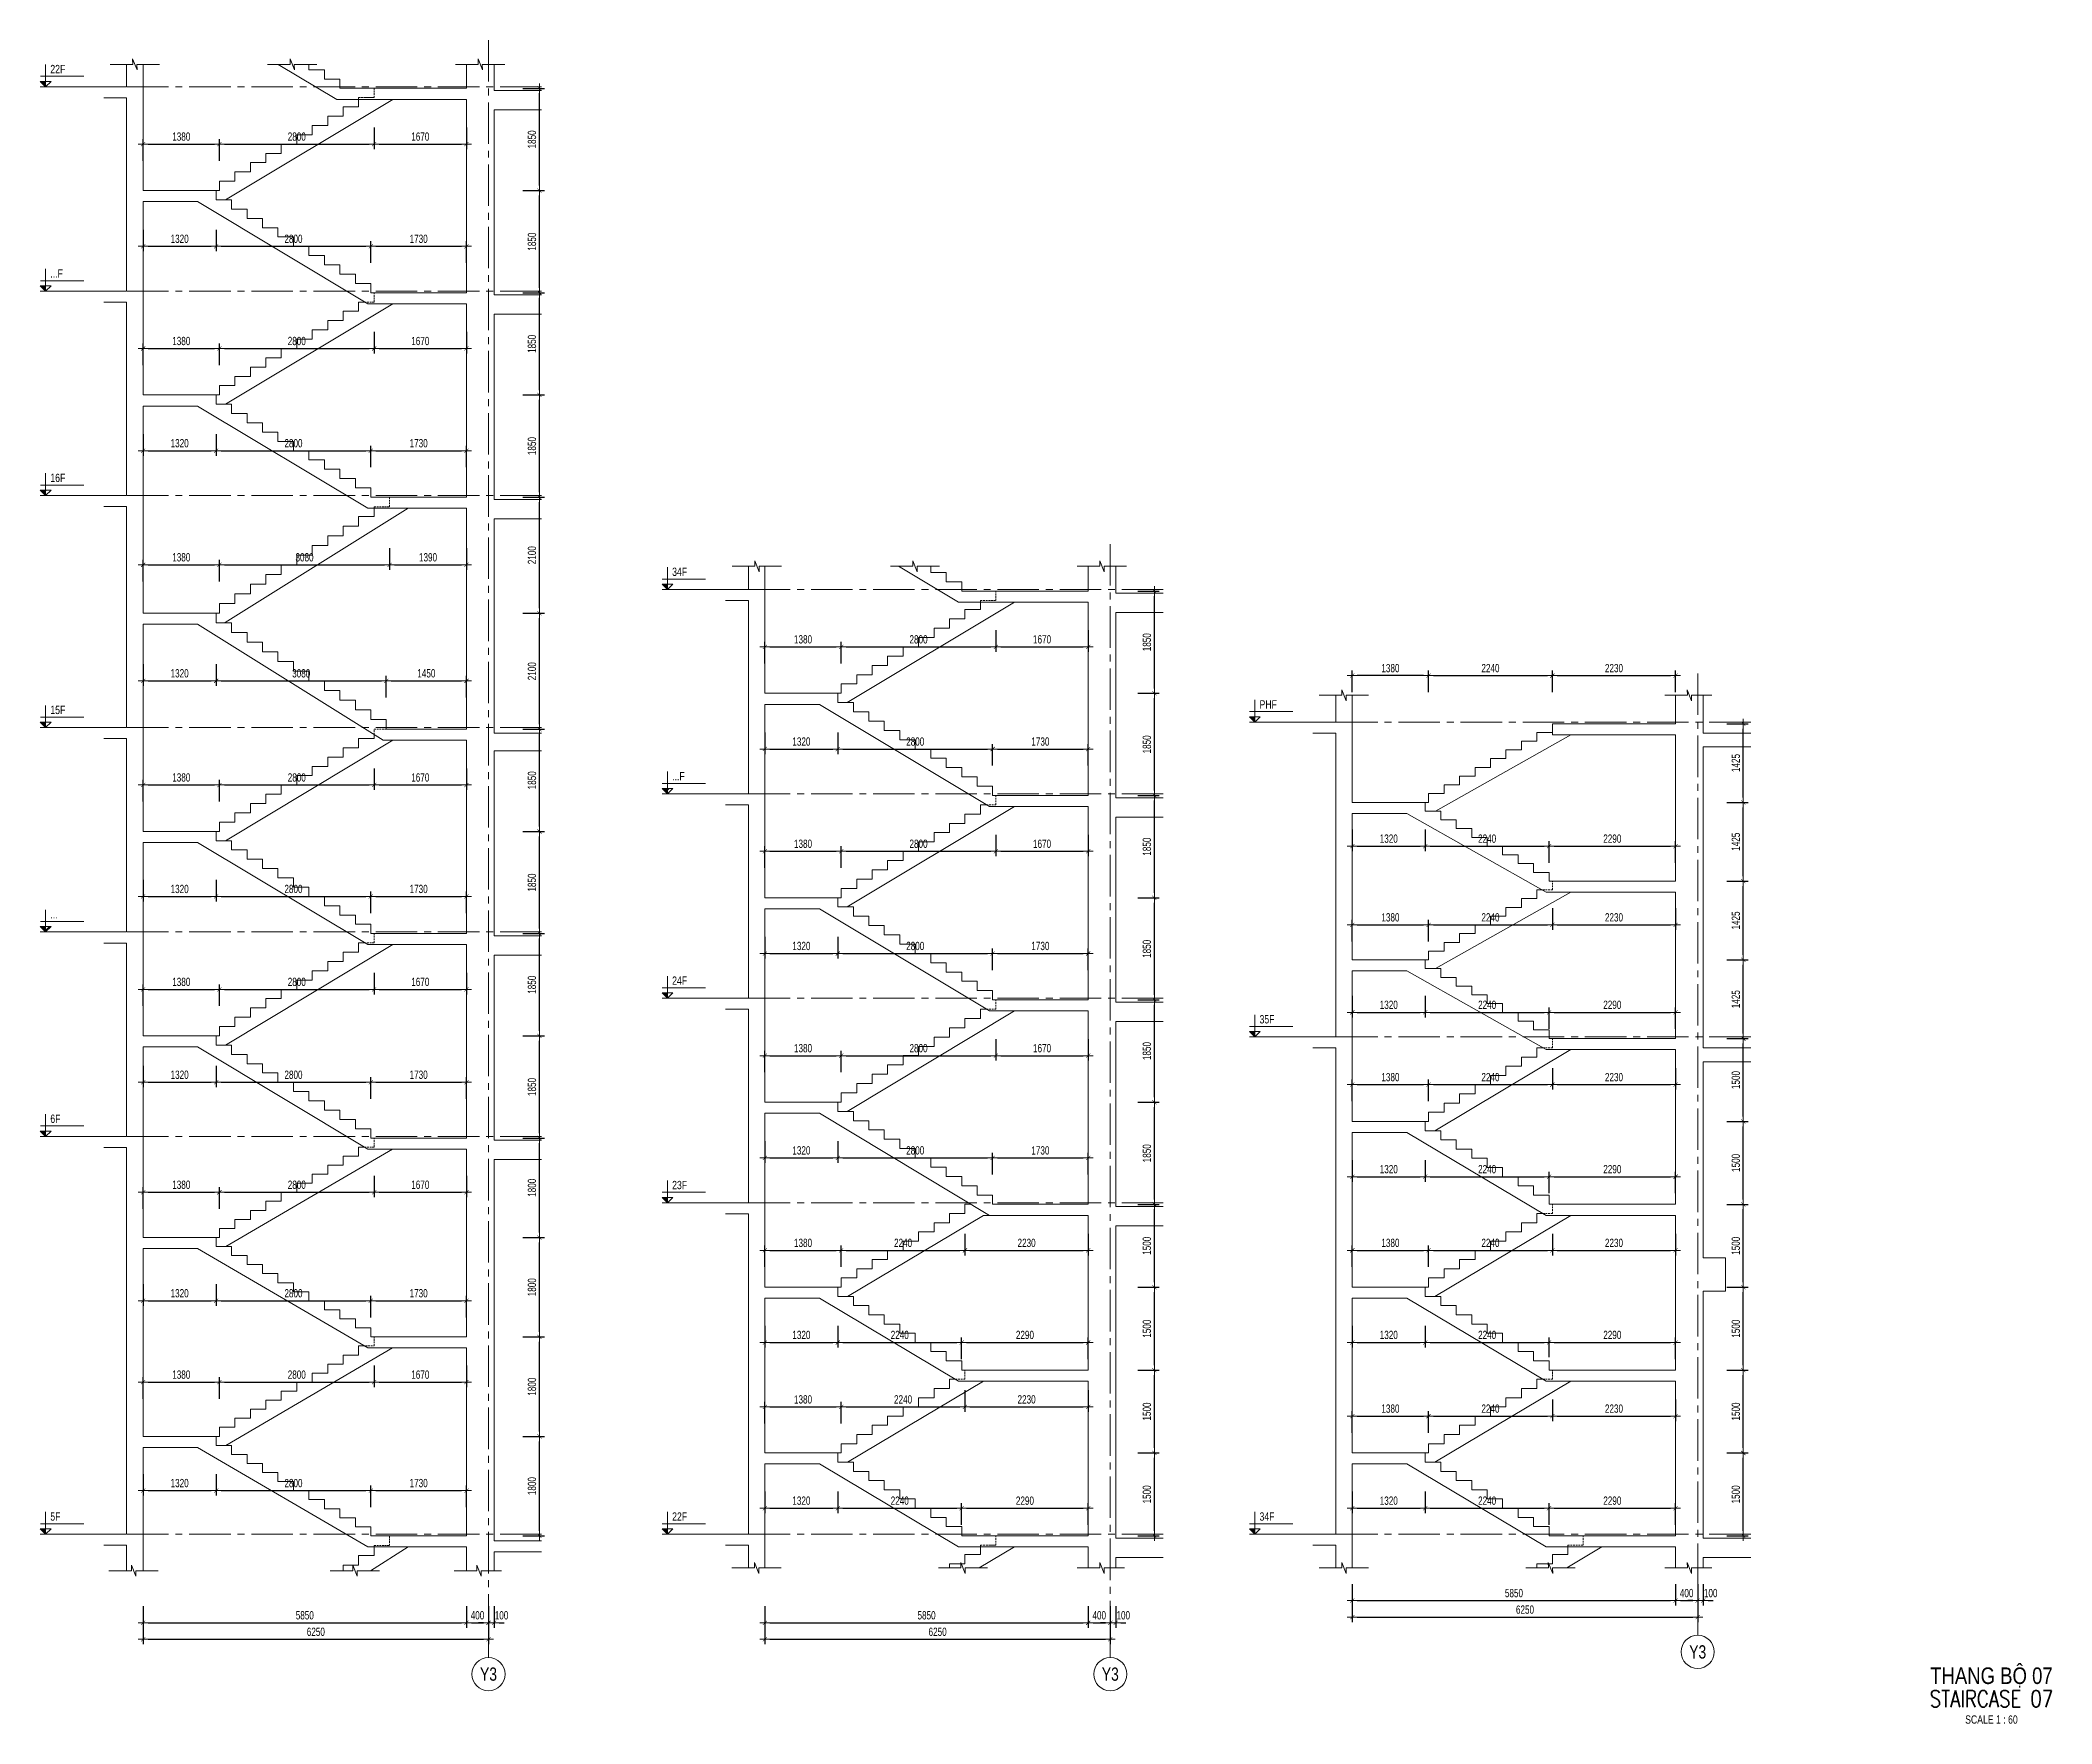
# Model space of a CAD drawing. Header units: millimetres. Extents: x -179076 to 254975, y -18667 to 296191.
# Drawn here: x 64319 to 100718, y 91345 to 121818 of the extents above; entities that cross this region are included whole.
import ezdxf
from ezdxf.enums import TextEntityAlignment as Align

# ---------------------------------------------------------------- set-up
doc = ezdxf.new("R2010")
doc.units = ezdxf.units.MM
doc.linetypes.add('CENTER2', pattern=[1.125, 0.75, -0.125, 0.125, -0.125])
doc.linetypes.add('HIDDEN2', pattern=[4.7625, 3.175, -1.5875])
doc.layers.get('Defpoints').update_dxf_attribs({"color": 151, "lineweight": 9})
for name, color, linetype, lineweight in [('NDC_S_ANNO', 7, 'Continuous', 20), ('NDC_S_AXIS', 5, 'CENTER2', 13), ('NDC_S_CONTINUOUS', 3, 'Continuous', 20), ('NDC_S_DIM', 1, 'Continuous', 15), ('NDC_S_ENG TITLE', 3, 'Continuous', 20), ('NDC_S_HIDDEN', 8, 'HIDDEN2', 13), ('NDC_S_SLAB', 2, 'Continuous', 20), ('NDC_S_SYMBOL', 1, 'Continuous', 15), ('NDC_S_TEXT SYMBOL', 7, 'Continuous', 20), ('NDC_S_VN TEXT', 7, 'Continuous', 20), ('NDC_S_VN TITLE', 6, 'Continuous', 35)]:
    doc.layers.add(name, color=color, linetype=linetype, lineweight=lineweight)
doc.styles.add('NDC_ANNO', font='', dxfattribs={"width": 0.8})
doc.styles.add('NDC_DIM', font='', dxfattribs={"width": 0.75})
doc.styles.add('NDC_EN TXT', font='romans.shx', dxfattribs={"width": 0.8})
doc.styles.add('NDC_VIE TXT', font='arial.ttf', dxfattribs={"width": 0.8})
doc.styles.get('NDC_ANNO').set_extended_font_data('Dotum')
doc.styles.get('NDC_DIM').set_extended_font_data('Dotum')
doc.dimstyles.new('NDC_dim_60', dxfattribs={"dimscale": 60, "dimtxt": 2.5, "dimasz": 1.5, "dimexe": 1.5, "dimexo": 2.5, "dimgap": 1, "dimtad": 1, "dimdec": 0, "dimzin": 0, "dimdsep": 46, "dimtxsty": 'NDC_DIM', "dimblk": 'DIMMARK', "dimcen": 0.09, "dimdle": 1.2, "dimclrd": 1, "dimclre": 1, "dimclrt": 3, "dimadec": 0, "dimazin": 0, "dimtfac": 1, "dimtdec": 0, "dimtix": 1, "dimtofl": 0, "dimtmove": 0, "dimatfit": 3, "dimfxl": 5, "dimfxlon": 1, "dimtolj": 1, "dimtzin": 0, "dimarcsym": 0})

msp = doc.modelspace()

# ---------------------------------------------------------------- blocks, each defined once
blk = doc.blocks.new('kata_block_CT')
at = {"layer": 'NDC_S_ANNO'}
blk.add_hatch(color=3, dxfattribs=at).paths.add_polyline_path([(0, 1.6), (-1.61, 1.6), (0, 0)])
at = {"layer": 'NDC_S_ANNO', "ltscale": 50}
h = blk.add_hatch(dxfattribs=at)
h.set_pattern_fill('ANSI31', color=256, scale=1.406, style=0)
h.paths.add_polyline_path([(0, 1.6), (0, 0), (1.61, 1.6)])
for p, q in [((11.56, 0), (-1.64, 0)), ((-1.59, 3.14), (11.47, 3.14))]:
    blk.add_line(p, q, dxfattribs=at)
for points in [[(0, 6.69), (0, 0)], [(0, 0), (-1.61, 1.6), (0, 1.6)], [(0, 0), (1.61, 1.6), (0, 1.6)]]:
    blk.add_lwpolyline(points, dxfattribs=at)
at = {"layer": 'NDC_S_ANNO', "color": 8, "ltscale": 50}
blk.add_lwpolyline([(0, 0), (-1.61, 1.6), (0, 1.6)], dxfattribs=at)
at = {"layer": 'NDC_S_TEXT SYMBOL', "color": 3, "style": 'NDC_ANNO', "width": 0.8}
blk.add_attdef('CT', (1.41, 4.07), '', height=2.5, dxfattribs=at)
blk = doc.blocks.new('DIMMARK')
at = {"layer": 'NDC_S_DIM', "color": 1}
blk.add_line((-1.5, 0), (1, 0), dxfattribs=at)
at = {"layer": 'NDC_S_DIM', "color": 2, "const_width": 0.1}
blk.add_lwpolyline([(-0.42, -0.42), (0.42, 0.42)], dxfattribs=at)
blk = doc.blocks.new('*D2920')
at = {"layer": 'Defpoints', "color": 0, "transparency": 16777216}
for p in [(66181, 94427), (72031, 94427), (72031, 93173)]:
    blk.add_point(p, dxfattribs=at)
at = {"layer": 'NDC_S_DIM', "color": 1, "lineweight": -2, "transparency": 16777216}
for p, q in [((66181, 93473), (66181, 93083)), ((72031, 93473), (72031, 93083)), ((66271, 93173), (71941, 93173))]:
    blk.add_line(p, q, dxfattribs=at)
at = {"layer": 'NDC_S_DIM', "color": 1, "lineweight": -2, "transparency": 16777216, "xscale": 90, "yscale": 90, "zscale": 90, "rotation": 180}
blk.add_blockref('DIMMARK', (66181, 93173), dxfattribs=at)
at = {"layer": 'NDC_S_DIM', "color": 1, "lineweight": -2, "transparency": 16777216, "xscale": 90, "yscale": 90, "zscale": 90}
blk.add_blockref('DIMMARK', (72031, 93173), dxfattribs=at)
at = {"layer": 'NDC_S_DIM', "color": 3, "transparency": 16777216, "insert": (69106, 93308), "char_height": 150, "attachment_point": 5, "style": 'NDC_DIM'}
blk.add_mtext('\\A1;5850', dxfattribs=at)
blk = doc.blocks.new('*D2921')
at = {"layer": 'Defpoints', "color": 0, "transparency": 16777216}
for p in [(72431, 94777), (72031, 94427), (72431, 93173)]:
    blk.add_point(p, dxfattribs=at)
at = {"layer": 'NDC_S_DIM', "color": 1, "lineweight": -2, "transparency": 16777216}
for p, q in [((72031, 93473), (72031, 93083)), ((72431, 93473), (72431, 93083)), ((72121, 93173), (72341, 93173))]:
    blk.add_line(p, q, dxfattribs=at)
at = {"layer": 'NDC_S_DIM', "color": 1, "lineweight": -2, "transparency": 16777216, "xscale": 90, "yscale": 90, "zscale": 90, "rotation": 180}
blk.add_blockref('DIMMARK', (72031, 93173), dxfattribs=at)
at = {"layer": 'NDC_S_DIM', "color": 1, "lineweight": -2, "transparency": 16777216, "xscale": 90, "yscale": 90, "zscale": 90}
blk.add_blockref('DIMMARK', (72431, 93173), dxfattribs=at)
at = {"layer": 'NDC_S_DIM', "color": 3, "transparency": 16777216, "insert": (72231, 93308), "char_height": 150, "attachment_point": 5, "style": 'NDC_DIM'}
blk.add_mtext('\\A1;400', dxfattribs=at)
blk = doc.blocks.new('*D2922')
at = {"layer": 'Defpoints', "color": 0, "transparency": 16777216}
for p in [(72431, 94777), (66181, 94427), (72431, 92874)]:
    blk.add_point(p, dxfattribs=at)
at = {"layer": 'NDC_S_DIM', "color": 1, "lineweight": -2, "transparency": 16777216}
for p, q in [((66181, 93174), (66181, 92784)), ((66271, 92874), (72341, 92874)), ((72431, 93174), (72431, 92784))]:
    blk.add_line(p, q, dxfattribs=at)
at = {"layer": 'NDC_S_DIM', "color": 1, "lineweight": -2, "transparency": 16777216, "xscale": 90, "yscale": 90, "zscale": 90, "rotation": 180}
blk.add_blockref('DIMMARK', (66181, 92874), dxfattribs=at)
at = {"layer": 'NDC_S_DIM', "color": 1, "lineweight": -2, "transparency": 16777216, "xscale": 90, "yscale": 90, "zscale": 90}
blk.add_blockref('DIMMARK', (72431, 92874), dxfattribs=at)
at = {"layer": 'NDC_S_DIM', "color": 3, "transparency": 16777216, "insert": (69306, 93009), "char_height": 150, "attachment_point": 5, "style": 'NDC_DIM'}
blk.add_mtext('\\A1;6250', dxfattribs=at)
blk = doc.blocks.new('*U187')
at = {"layer": 'NDC_S_SYMBOL'}
blk.add_line((0, 5), (0, 9), dxfattribs=at)
blk.add_circle((0, 0), 5, dxfattribs=at)
at = {"layer": 'NDC_S_TEXT SYMBOL', "color": 7, "style": 'NDC_ANNO', "width": 0.8}
blk.add_attdef('GRID', text='', height=4, dxfattribs=at).set_placement((0, 0), align=Align.MIDDLE)
blk = doc.blocks.new('*D2923')
at = {"layer": 'Defpoints', "color": 0, "transparency": 16777216}
for p in [(72431, 94777), (72531, 93763), (72531, 93173)]:
    blk.add_point(p, dxfattribs=at)
at = {"layer": 'NDC_S_DIM', "color": 1, "lineweight": -2, "transparency": 16777216}
for p, q in [((72431, 93473), (72431, 93083)), ((72531, 93473), (72531, 93083)), ((72341, 93173), (72251, 93173)), ((72621, 93173), (72711, 93173))]:
    blk.add_line(p, q, dxfattribs=at)
at = {"layer": 'NDC_S_DIM', "color": 1, "lineweight": -2, "transparency": 16777216, "xscale": 90, "yscale": 90, "zscale": 90}
blk.add_blockref('DIMMARK', (72431, 93173), dxfattribs=at)
at = {"layer": 'NDC_S_DIM', "color": 1, "lineweight": -2, "transparency": 16777216, "xscale": 90, "yscale": 90, "zscale": 90, "rotation": 180}
blk.add_blockref('DIMMARK', (72531, 93173), dxfattribs=at)
at = {"layer": 'NDC_S_DIM', "color": 3, "transparency": 16777216, "insert": (72666, 93308), "char_height": 150, "attachment_point": 5, "style": 'NDC_DIM'}
blk.add_mtext('\\A1;100', dxfattribs=at)
blk = doc.blocks.new('*D2924')
at = {"layer": 'Defpoints', "color": 0, "transparency": 16777216}
for p in [(77432, 94427), (83282, 94427), (83282, 93173)]:
    blk.add_point(p, dxfattribs=at)
at = {"layer": 'NDC_S_DIM', "color": 1, "lineweight": -2, "transparency": 16777216}
for p, q in [((77432, 93473), (77432, 93083)), ((83282, 93473), (83282, 93083)), ((77522, 93173), (83192, 93173))]:
    blk.add_line(p, q, dxfattribs=at)
at = {"layer": 'NDC_S_DIM', "color": 1, "lineweight": -2, "transparency": 16777216, "xscale": 90, "yscale": 90, "zscale": 90, "rotation": 180}
blk.add_blockref('DIMMARK', (77432, 93173), dxfattribs=at)
at = {"layer": 'NDC_S_DIM', "color": 1, "lineweight": -2, "transparency": 16777216, "xscale": 90, "yscale": 90, "zscale": 90}
blk.add_blockref('DIMMARK', (83282, 93173), dxfattribs=at)
at = {"layer": 'NDC_S_DIM', "color": 3, "transparency": 16777216, "insert": (80357, 93308), "char_height": 150, "attachment_point": 5, "style": 'NDC_DIM'}
blk.add_mtext('\\A1;5850', dxfattribs=at)
blk = doc.blocks.new('*D2925')
at = {"layer": 'Defpoints', "color": 0, "transparency": 16777216}
for p in [(83682, 94777), (83282, 94427), (83682, 93173)]:
    blk.add_point(p, dxfattribs=at)
at = {"layer": 'NDC_S_DIM', "color": 1, "lineweight": -2, "transparency": 16777216}
for p, q in [((83282, 93473), (83282, 93083)), ((83682, 93473), (83682, 93083)), ((83372, 93173), (83592, 93173))]:
    blk.add_line(p, q, dxfattribs=at)
at = {"layer": 'NDC_S_DIM', "color": 1, "lineweight": -2, "transparency": 16777216, "xscale": 90, "yscale": 90, "zscale": 90, "rotation": 180}
blk.add_blockref('DIMMARK', (83282, 93173), dxfattribs=at)
at = {"layer": 'NDC_S_DIM', "color": 1, "lineweight": -2, "transparency": 16777216, "xscale": 90, "yscale": 90, "zscale": 90}
blk.add_blockref('DIMMARK', (83682, 93173), dxfattribs=at)
at = {"layer": 'NDC_S_DIM', "color": 3, "transparency": 16777216, "insert": (83482, 93308), "char_height": 150, "attachment_point": 5, "style": 'NDC_DIM'}
blk.add_mtext('\\A1;400', dxfattribs=at)
blk = doc.blocks.new('*D2926')
at = {"layer": 'Defpoints', "color": 0, "transparency": 16777216}
for p in [(83682, 94777), (77432, 94427), (83682, 92874)]:
    blk.add_point(p, dxfattribs=at)
at = {"layer": 'NDC_S_DIM', "color": 1, "lineweight": -2, "transparency": 16777216}
for p, q in [((77432, 93174), (77432, 92784)), ((77522, 92874), (83592, 92874)), ((83682, 93174), (83682, 92784))]:
    blk.add_line(p, q, dxfattribs=at)
at = {"layer": 'NDC_S_DIM', "color": 1, "lineweight": -2, "transparency": 16777216, "xscale": 90, "yscale": 90, "zscale": 90, "rotation": 180}
blk.add_blockref('DIMMARK', (77432, 92874), dxfattribs=at)
at = {"layer": 'NDC_S_DIM', "color": 1, "lineweight": -2, "transparency": 16777216, "xscale": 90, "yscale": 90, "zscale": 90}
blk.add_blockref('DIMMARK', (83682, 92874), dxfattribs=at)
at = {"layer": 'NDC_S_DIM', "color": 3, "transparency": 16777216, "insert": (80557, 93009), "char_height": 150, "attachment_point": 5, "style": 'NDC_DIM'}
blk.add_mtext('\\A1;6250', dxfattribs=at)
blk = doc.blocks.new('*D2927')
at = {"layer": 'Defpoints', "color": 0, "transparency": 16777216}
for p in [(83682, 94777), (83782, 93763), (83782, 93173)]:
    blk.add_point(p, dxfattribs=at)
at = {"layer": 'NDC_S_DIM', "color": 1, "lineweight": -2, "transparency": 16777216}
for p, q in [((83682, 93473), (83682, 93083)), ((83782, 93473), (83782, 93083)), ((83592, 93173), (83502, 93173)), ((83872, 93173), (83962, 93173))]:
    blk.add_line(p, q, dxfattribs=at)
at = {"layer": 'NDC_S_DIM', "color": 1, "lineweight": -2, "transparency": 16777216, "xscale": 90, "yscale": 90, "zscale": 90}
blk.add_blockref('DIMMARK', (83682, 93173), dxfattribs=at)
at = {"layer": 'NDC_S_DIM', "color": 1, "lineweight": -2, "transparency": 16777216, "xscale": 90, "yscale": 90, "zscale": 90, "rotation": 180}
blk.add_blockref('DIMMARK', (83782, 93173), dxfattribs=at)
at = {"layer": 'NDC_S_DIM', "color": 3, "transparency": 16777216, "insert": (83917, 93308), "char_height": 150, "attachment_point": 5, "style": 'NDC_DIM'}
blk.add_mtext('\\A1;100', dxfattribs=at)
blk = doc.blocks.new('*D2928')
at = {"layer": 'Defpoints', "color": 0, "transparency": 16777216}
for p in [(88061, 94830), (93911, 94830), (93911, 93575)]:
    blk.add_point(p, dxfattribs=at)
at = {"layer": 'NDC_S_DIM', "color": 1, "lineweight": -2, "transparency": 16777216}
for p, q in [((88061, 93875), (88061, 93485)), ((88151, 93575), (93821, 93575)), ((93911, 93875), (93911, 93485))]:
    blk.add_line(p, q, dxfattribs=at)
at = {"layer": 'NDC_S_DIM', "color": 1, "lineweight": -2, "transparency": 16777216, "xscale": 90, "yscale": 90, "zscale": 90, "rotation": 180}
blk.add_blockref('DIMMARK', (88061, 93575), dxfattribs=at)
at = {"layer": 'NDC_S_DIM', "color": 1, "lineweight": -2, "transparency": 16777216, "xscale": 90, "yscale": 90, "zscale": 90}
blk.add_blockref('DIMMARK', (93911, 93575), dxfattribs=at)
at = {"layer": 'NDC_S_DIM', "color": 3, "transparency": 16777216, "insert": (90986, 93710), "char_height": 150, "attachment_point": 5, "style": 'NDC_DIM'}
blk.add_mtext('\\A1;5850', dxfattribs=at)
blk = doc.blocks.new('*D2929')
at = {"layer": 'Defpoints', "color": 0, "transparency": 16777216}
for p in [(94311, 95180), (93911, 94830), (94311, 93575)]:
    blk.add_point(p, dxfattribs=at)
at = {"layer": 'NDC_S_DIM', "color": 1, "lineweight": -2, "transparency": 16777216}
for p, q in [((93911, 93875), (93911, 93485)), ((94001, 93575), (94221, 93575)), ((94311, 93875), (94311, 93485))]:
    blk.add_line(p, q, dxfattribs=at)
at = {"layer": 'NDC_S_DIM', "color": 1, "lineweight": -2, "transparency": 16777216, "xscale": 90, "yscale": 90, "zscale": 90, "rotation": 180}
blk.add_blockref('DIMMARK', (93911, 93575), dxfattribs=at)
at = {"layer": 'NDC_S_DIM', "color": 1, "lineweight": -2, "transparency": 16777216, "xscale": 90, "yscale": 90, "zscale": 90}
blk.add_blockref('DIMMARK', (94311, 93575), dxfattribs=at)
at = {"layer": 'NDC_S_DIM', "color": 3, "transparency": 16777216, "insert": (94111, 93710), "char_height": 150, "attachment_point": 5, "style": 'NDC_DIM'}
blk.add_mtext('\\A1;400', dxfattribs=at)
blk = doc.blocks.new('*D2918')
at = {"layer": 'Defpoints', "color": 0, "transparency": 16777216}
for p in [(94311, 95180), (88061, 94830), (94311, 93276)]:
    blk.add_point(p, dxfattribs=at)
at = {"layer": 'NDC_S_DIM', "color": 1, "lineweight": -2, "transparency": 16777216}
for p, q in [((88061, 93576), (88061, 93186)), ((94311, 93576), (94311, 93186)), ((88151, 93276), (94221, 93276))]:
    blk.add_line(p, q, dxfattribs=at)
at = {"layer": 'NDC_S_DIM', "color": 1, "lineweight": -2, "transparency": 16777216, "xscale": 90, "yscale": 90, "zscale": 90, "rotation": 180}
blk.add_blockref('DIMMARK', (88061, 93276), dxfattribs=at)
at = {"layer": 'NDC_S_DIM', "color": 1, "lineweight": -2, "transparency": 16777216, "xscale": 90, "yscale": 90, "zscale": 90}
blk.add_blockref('DIMMARK', (94311, 93276), dxfattribs=at)
at = {"layer": 'NDC_S_DIM', "color": 3, "transparency": 16777216, "insert": (91186, 93411), "char_height": 150, "attachment_point": 5, "style": 'NDC_DIM'}
blk.add_mtext('\\A1;6250', dxfattribs=at)
blk = doc.blocks.new('*D2919')
at = {"layer": 'Defpoints', "color": 0, "transparency": 16777216}
for p in [(94311, 95180), (94411, 94165), (94411, 93575)]:
    blk.add_point(p, dxfattribs=at)
at = {"layer": 'NDC_S_DIM', "color": 1, "lineweight": -2, "transparency": 16777216}
for p, q in [((94221, 93575), (94131, 93575)), ((94311, 93875), (94311, 93485)), ((94411, 93875), (94411, 93485)), ((94501, 93575), (94591, 93575))]:
    blk.add_line(p, q, dxfattribs=at)
at = {"layer": 'NDC_S_DIM', "color": 1, "lineweight": -2, "transparency": 16777216, "xscale": 90, "yscale": 90, "zscale": 90}
blk.add_blockref('DIMMARK', (94311, 93575), dxfattribs=at)
at = {"layer": 'NDC_S_DIM', "color": 1, "lineweight": -2, "transparency": 16777216, "xscale": 90, "yscale": 90, "zscale": 90, "rotation": 180}
blk.add_blockref('DIMMARK', (94411, 93575), dxfattribs=at)
at = {"layer": 'NDC_S_DIM', "color": 3, "transparency": 16777216, "insert": (94546, 93710), "char_height": 150, "attachment_point": 5, "style": 'NDC_DIM'}
blk.add_mtext('\\A1;100', dxfattribs=at)
blk = doc.blocks.new('*D2913')
at = {"layer": 'Defpoints', "color": 0, "transparency": 16777216}
for p in [(67561, 108338), (66181, 107497), (67561, 107497)]:
    blk.add_point(p, dxfattribs=at)
at = {"layer": 'NDC_S_DIM', "color": 1, "lineweight": -2, "transparency": 16777216}
for p, q in [((66181, 108038), (66181, 108428)), ((66271, 108338), (67471, 108338)), ((67561, 108038), (67561, 108428))]:
    blk.add_line(p, q, dxfattribs=at)
at = {"layer": 'NDC_S_DIM', "color": 1, "lineweight": -2, "transparency": 16777216, "xscale": 90, "yscale": 90, "zscale": 90, "rotation": 180}
blk.add_blockref('DIMMARK', (66181, 108338), dxfattribs=at)
at = {"layer": 'NDC_S_DIM', "color": 1, "lineweight": -2, "transparency": 16777216, "xscale": 90, "yscale": 90, "zscale": 90}
blk.add_blockref('DIMMARK', (67561, 108338), dxfattribs=at)
at = {"layer": 'NDC_S_DIM', "color": 3, "transparency": 16777216, "insert": (66871, 108473), "char_height": 150, "attachment_point": 5, "style": 'NDC_DIM'}
blk.add_mtext('\\A1;1380', dxfattribs=at)
blk = doc.blocks.new('*D2914')
at = {"layer": 'Defpoints', "color": 0, "transparency": 16777216}
for p in [(70361, 109179), (70361, 108338), (67561, 107497)]:
    blk.add_point(p, dxfattribs=at)
at = {"layer": 'NDC_S_DIM', "color": 1, "lineweight": -2, "transparency": 16777216}
for p, q in [((70361, 108638), (70361, 108248)), ((67561, 108038), (67561, 108428)), ((67651, 108338), (70271, 108338))]:
    blk.add_line(p, q, dxfattribs=at)
at = {"layer": 'NDC_S_DIM', "color": 1, "lineweight": -2, "transparency": 16777216, "xscale": 90, "yscale": 90, "zscale": 90, "rotation": 180}
blk.add_blockref('DIMMARK', (67561, 108338), dxfattribs=at)
at = {"layer": 'NDC_S_DIM', "color": 1, "lineweight": -2, "transparency": 16777216, "xscale": 90, "yscale": 90, "zscale": 90}
blk.add_blockref('DIMMARK', (70361, 108338), dxfattribs=at)
at = {"layer": 'NDC_S_DIM', "color": 3, "transparency": 16777216, "insert": (68961, 108473), "char_height": 150, "attachment_point": 5, "style": 'NDC_DIM'}
blk.add_mtext('\\A1;2800', dxfattribs=at)
blk = doc.blocks.new('*D2915')
at = {"layer": 'Defpoints', "color": 0, "transparency": 16777216}
for p in [(70361, 109179), (72031, 109147), (72031, 108338)]:
    blk.add_point(p, dxfattribs=at)
at = {"layer": 'NDC_S_DIM', "color": 1, "lineweight": -2, "transparency": 16777216}
for p, q in [((70361, 108638), (70361, 108248)), ((72031, 108638), (72031, 108248)), ((70451, 108338), (71941, 108338))]:
    blk.add_line(p, q, dxfattribs=at)
at = {"layer": 'NDC_S_DIM', "color": 1, "lineweight": -2, "transparency": 16777216, "xscale": 90, "yscale": 90, "zscale": 90, "rotation": 180}
blk.add_blockref('DIMMARK', (70361, 108338), dxfattribs=at)
at = {"layer": 'NDC_S_DIM', "color": 1, "lineweight": -2, "transparency": 16777216, "xscale": 90, "yscale": 90, "zscale": 90}
blk.add_blockref('DIMMARK', (72031, 108338), dxfattribs=at)
at = {"layer": 'NDC_S_DIM', "color": 3, "transparency": 16777216, "insert": (71196, 108473), "char_height": 150, "attachment_point": 5, "style": 'NDC_DIM'}
blk.add_mtext('\\A1;1670', dxfattribs=at)
blk = doc.blocks.new('*D2916')
at = {"layer": 'Defpoints', "color": 0, "transparency": 16777216}
for p in [(66181, 107497), (67501, 107413), (67501, 106320)]:
    blk.add_point(p, dxfattribs=at)
at = {"layer": 'NDC_S_DIM', "color": 1, "lineweight": -2, "transparency": 16777216}
for p, q in [((66181, 106620), (66181, 106230)), ((66271, 106320), (67411, 106320)), ((67501, 106620), (67501, 106230))]:
    blk.add_line(p, q, dxfattribs=at)
at = {"layer": 'NDC_S_DIM', "color": 1, "lineweight": -2, "transparency": 16777216, "xscale": 90, "yscale": 90, "zscale": 90, "rotation": 180}
blk.add_blockref('DIMMARK', (66181, 106320), dxfattribs=at)
at = {"layer": 'NDC_S_DIM', "color": 1, "lineweight": -2, "transparency": 16777216, "xscale": 90, "yscale": 90, "zscale": 90}
blk.add_blockref('DIMMARK', (67501, 106320), dxfattribs=at)
at = {"layer": 'NDC_S_DIM', "color": 3, "transparency": 16777216, "insert": (66841, 106455), "char_height": 150, "attachment_point": 5, "style": 'NDC_DIM'}
blk.add_mtext('\\A1;1320', dxfattribs=at)
blk = doc.blocks.new('*D2917')
at = {"layer": 'Defpoints', "color": 0, "transparency": 16777216}
for p in [(67501, 107413), (70301, 106320), (70301, 105647)]:
    blk.add_point(p, dxfattribs=at)
at = {"layer": 'NDC_S_DIM', "color": 1, "lineweight": -2, "transparency": 16777216}
for p, q in [((67501, 106620), (67501, 106230)), ((67591, 106320), (70211, 106320)), ((70301, 106020), (70301, 106410))]:
    blk.add_line(p, q, dxfattribs=at)
at = {"layer": 'NDC_S_DIM', "color": 1, "lineweight": -2, "transparency": 16777216, "xscale": 90, "yscale": 90, "zscale": 90, "rotation": 180}
blk.add_blockref('DIMMARK', (67501, 106320), dxfattribs=at)
at = {"layer": 'NDC_S_DIM', "color": 1, "lineweight": -2, "transparency": 16777216, "xscale": 90, "yscale": 90, "zscale": 90}
blk.add_blockref('DIMMARK', (70301, 106320), dxfattribs=at)
at = {"layer": 'NDC_S_DIM', "color": 3, "transparency": 16777216, "insert": (68901, 106455), "char_height": 150, "attachment_point": 5, "style": 'NDC_DIM'}
blk.add_mtext('\\A1;2800', dxfattribs=at)
blk = doc.blocks.new('*D2886')
at = {"layer": 'Defpoints', "color": 0, "transparency": 16777216}
for p in [(72031, 106320), (70301, 105647), (72031, 105647)]:
    blk.add_point(p, dxfattribs=at)
at = {"layer": 'NDC_S_DIM', "color": 1, "lineweight": -2, "transparency": 16777216}
for p, q in [((70301, 106020), (70301, 106410)), ((70391, 106320), (71941, 106320)), ((72031, 106020), (72031, 106410))]:
    blk.add_line(p, q, dxfattribs=at)
at = {"layer": 'NDC_S_DIM', "color": 1, "lineweight": -2, "transparency": 16777216, "xscale": 90, "yscale": 90, "zscale": 90, "rotation": 180}
blk.add_blockref('DIMMARK', (70301, 106320), dxfattribs=at)
at = {"layer": 'NDC_S_DIM', "color": 1, "lineweight": -2, "transparency": 16777216, "xscale": 90, "yscale": 90, "zscale": 90}
blk.add_blockref('DIMMARK', (72031, 106320), dxfattribs=at)
at = {"layer": 'NDC_S_DIM', "color": 3, "transparency": 16777216, "insert": (71166, 106455), "char_height": 150, "attachment_point": 5, "style": 'NDC_DIM'}
blk.add_mtext('\\A1;1730', dxfattribs=at)
blk = doc.blocks.new('*D2887')
at = {"layer": 'Defpoints', "color": 0, "transparency": 16777216}
for p in [(67561, 104638), (66181, 103797), (67561, 103797)]:
    blk.add_point(p, dxfattribs=at)
at = {"layer": 'NDC_S_DIM', "color": 1, "lineweight": -2, "transparency": 16777216}
for p, q in [((66181, 104338), (66181, 104728)), ((66271, 104638), (67471, 104638)), ((67561, 104338), (67561, 104728))]:
    blk.add_line(p, q, dxfattribs=at)
at = {"layer": 'NDC_S_DIM', "color": 1, "lineweight": -2, "transparency": 16777216, "xscale": 90, "yscale": 90, "zscale": 90, "rotation": 180}
blk.add_blockref('DIMMARK', (66181, 104638), dxfattribs=at)
at = {"layer": 'NDC_S_DIM', "color": 1, "lineweight": -2, "transparency": 16777216, "xscale": 90, "yscale": 90, "zscale": 90}
blk.add_blockref('DIMMARK', (67561, 104638), dxfattribs=at)
at = {"layer": 'NDC_S_DIM', "color": 3, "transparency": 16777216, "insert": (66871, 104773), "char_height": 150, "attachment_point": 5, "style": 'NDC_DIM'}
blk.add_mtext('\\A1;1380', dxfattribs=at)
blk = doc.blocks.new('*D2888')
at = {"layer": 'Defpoints', "color": 0, "transparency": 16777216}
for p in [(70361, 105479), (70361, 104638), (67561, 103797)]:
    blk.add_point(p, dxfattribs=at)
at = {"layer": 'NDC_S_DIM', "color": 1, "lineweight": -2, "transparency": 16777216}
for p, q in [((70361, 104938), (70361, 104548)), ((67561, 104338), (67561, 104728)), ((67651, 104638), (70271, 104638))]:
    blk.add_line(p, q, dxfattribs=at)
at = {"layer": 'NDC_S_DIM', "color": 1, "lineweight": -2, "transparency": 16777216, "xscale": 90, "yscale": 90, "zscale": 90, "rotation": 180}
blk.add_blockref('DIMMARK', (67561, 104638), dxfattribs=at)
at = {"layer": 'NDC_S_DIM', "color": 1, "lineweight": -2, "transparency": 16777216, "xscale": 90, "yscale": 90, "zscale": 90}
blk.add_blockref('DIMMARK', (70361, 104638), dxfattribs=at)
at = {"layer": 'NDC_S_DIM', "color": 3, "transparency": 16777216, "insert": (68961, 104773), "char_height": 150, "attachment_point": 5, "style": 'NDC_DIM'}
blk.add_mtext('\\A1;2800', dxfattribs=at)
blk = doc.blocks.new('*D2889')
at = {"layer": 'Defpoints', "color": 0, "transparency": 16777216}
for p in [(70361, 105479), (72031, 105447), (72031, 104638)]:
    blk.add_point(p, dxfattribs=at)
at = {"layer": 'NDC_S_DIM', "color": 1, "lineweight": -2, "transparency": 16777216}
for p, q in [((70361, 104938), (70361, 104548)), ((72031, 104938), (72031, 104548)), ((70451, 104638), (71941, 104638))]:
    blk.add_line(p, q, dxfattribs=at)
at = {"layer": 'NDC_S_DIM', "color": 1, "lineweight": -2, "transparency": 16777216, "xscale": 90, "yscale": 90, "zscale": 90, "rotation": 180}
blk.add_blockref('DIMMARK', (70361, 104638), dxfattribs=at)
at = {"layer": 'NDC_S_DIM', "color": 1, "lineweight": -2, "transparency": 16777216, "xscale": 90, "yscale": 90, "zscale": 90}
blk.add_blockref('DIMMARK', (72031, 104638), dxfattribs=at)
at = {"layer": 'NDC_S_DIM', "color": 3, "transparency": 16777216, "insert": (71196, 104773), "char_height": 150, "attachment_point": 5, "style": 'NDC_DIM'}
blk.add_mtext('\\A1;1670', dxfattribs=at)
blk = doc.blocks.new('*D2890')
at = {"layer": 'Defpoints', "color": 0, "transparency": 16777216}
for p in [(66181, 103797), (67501, 103797), (67501, 102957)]:
    blk.add_point(p, dxfattribs=at)
at = {"layer": 'NDC_S_DIM', "color": 1, "lineweight": -2, "transparency": 16777216}
for p, q in [((66181, 103257), (66181, 102867)), ((67501, 103257), (67501, 102867)), ((66271, 102957), (67411, 102957))]:
    blk.add_line(p, q, dxfattribs=at)
at = {"layer": 'NDC_S_DIM', "color": 1, "lineweight": -2, "transparency": 16777216, "xscale": 90, "yscale": 90, "zscale": 90, "rotation": 180}
blk.add_blockref('DIMMARK', (66181, 102957), dxfattribs=at)
at = {"layer": 'NDC_S_DIM', "color": 1, "lineweight": -2, "transparency": 16777216, "xscale": 90, "yscale": 90, "zscale": 90}
blk.add_blockref('DIMMARK', (67501, 102957), dxfattribs=at)
at = {"layer": 'NDC_S_DIM', "color": 3, "transparency": 16777216, "insert": (66841, 103092), "char_height": 150, "attachment_point": 5, "style": 'NDC_DIM'}
blk.add_mtext('\\A1;1320', dxfattribs=at)
blk = doc.blocks.new('*D2891')
at = {"layer": 'Defpoints', "color": 0, "transparency": 16777216}
for p in [(67501, 103797), (70301, 102957), (70301, 101977)]:
    blk.add_point(p, dxfattribs=at)
at = {"layer": 'NDC_S_DIM', "color": 1, "lineweight": -2, "transparency": 16777216}
for p, q in [((67501, 103257), (67501, 102867)), ((70301, 102657), (70301, 103047)), ((67591, 102957), (70211, 102957))]:
    blk.add_line(p, q, dxfattribs=at)
at = {"layer": 'NDC_S_DIM', "color": 1, "lineweight": -2, "transparency": 16777216, "xscale": 90, "yscale": 90, "zscale": 90, "rotation": 180}
blk.add_blockref('DIMMARK', (67501, 102957), dxfattribs=at)
at = {"layer": 'NDC_S_DIM', "color": 1, "lineweight": -2, "transparency": 16777216, "xscale": 90, "yscale": 90, "zscale": 90}
blk.add_blockref('DIMMARK', (70301, 102957), dxfattribs=at)
at = {"layer": 'NDC_S_DIM', "color": 3, "transparency": 16777216, "insert": (68901, 103092), "char_height": 150, "attachment_point": 5, "style": 'NDC_DIM'}
blk.add_mtext('\\A1;2800', dxfattribs=at)
blk = doc.blocks.new('*D2892')
at = {"layer": 'Defpoints', "color": 0, "transparency": 16777216}
for p in [(72031, 102957), (70301, 101977), (72031, 101977)]:
    blk.add_point(p, dxfattribs=at)
at = {"layer": 'NDC_S_DIM', "color": 1, "lineweight": -2, "transparency": 16777216}
for p, q in [((70301, 102657), (70301, 103047)), ((72031, 102657), (72031, 103047)), ((70391, 102957), (71941, 102957))]:
    blk.add_line(p, q, dxfattribs=at)
at = {"layer": 'NDC_S_DIM', "color": 1, "lineweight": -2, "transparency": 16777216, "xscale": 90, "yscale": 90, "zscale": 90, "rotation": 180}
blk.add_blockref('DIMMARK', (70301, 102957), dxfattribs=at)
at = {"layer": 'NDC_S_DIM', "color": 1, "lineweight": -2, "transparency": 16777216, "xscale": 90, "yscale": 90, "zscale": 90}
blk.add_blockref('DIMMARK', (72031, 102957), dxfattribs=at)
at = {"layer": 'NDC_S_DIM', "color": 3, "transparency": 16777216, "insert": (71166, 103092), "char_height": 150, "attachment_point": 5, "style": 'NDC_DIM'}
blk.add_mtext('\\A1;1730', dxfattribs=at)
blk = doc.blocks.new('*D2893')
at = {"layer": 'Defpoints', "color": 0, "transparency": 16777216}
for p in [(67561, 100966), (66181, 100147), (67561, 100147)]:
    blk.add_point(p, dxfattribs=at)
at = {"layer": 'NDC_S_DIM', "color": 1, "lineweight": -2, "transparency": 16777216}
for p, q in [((66181, 100666), (66181, 101056)), ((66271, 100966), (67471, 100966)), ((67561, 100666), (67561, 101056))]:
    blk.add_line(p, q, dxfattribs=at)
at = {"layer": 'NDC_S_DIM', "color": 1, "lineweight": -2, "transparency": 16777216, "xscale": 90, "yscale": 90, "zscale": 90, "rotation": 180}
blk.add_blockref('DIMMARK', (66181, 100966), dxfattribs=at)
at = {"layer": 'NDC_S_DIM', "color": 1, "lineweight": -2, "transparency": 16777216, "xscale": 90, "yscale": 90, "zscale": 90}
blk.add_blockref('DIMMARK', (67561, 100966), dxfattribs=at)
at = {"layer": 'NDC_S_DIM', "color": 3, "transparency": 16777216, "insert": (66871, 101101), "char_height": 150, "attachment_point": 5, "style": 'NDC_DIM'}
blk.add_mtext('\\A1;1380', dxfattribs=at)
blk = doc.blocks.new('*D2894')
at = {"layer": 'Defpoints', "color": 0, "transparency": 16777216}
for p in [(70361, 101784), (70361, 100966), (67561, 100147)]:
    blk.add_point(p, dxfattribs=at)
at = {"layer": 'NDC_S_DIM', "color": 1, "lineweight": -2, "transparency": 16777216}
for p, q in [((70361, 101266), (70361, 100876)), ((67561, 100666), (67561, 101056)), ((67651, 100966), (70271, 100966))]:
    blk.add_line(p, q, dxfattribs=at)
at = {"layer": 'NDC_S_DIM', "color": 1, "lineweight": -2, "transparency": 16777216, "xscale": 90, "yscale": 90, "zscale": 90, "rotation": 180}
blk.add_blockref('DIMMARK', (67561, 100966), dxfattribs=at)
at = {"layer": 'NDC_S_DIM', "color": 1, "lineweight": -2, "transparency": 16777216, "xscale": 90, "yscale": 90, "zscale": 90}
blk.add_blockref('DIMMARK', (70361, 100966), dxfattribs=at)
at = {"layer": 'NDC_S_DIM', "color": 3, "transparency": 16777216, "insert": (68961, 101101), "char_height": 150, "attachment_point": 5, "style": 'NDC_DIM'}
blk.add_mtext('\\A1;2800', dxfattribs=at)
blk = doc.blocks.new('*D2895')
at = {"layer": 'Defpoints', "color": 0, "transparency": 16777216}
for p in [(70361, 101784), (72031, 101747), (72031, 100966)]:
    blk.add_point(p, dxfattribs=at)
at = {"layer": 'NDC_S_DIM', "color": 1, "lineweight": -2, "transparency": 16777216}
for p, q in [((70361, 101266), (70361, 100876)), ((72031, 101266), (72031, 100876)), ((70451, 100966), (71941, 100966))]:
    blk.add_line(p, q, dxfattribs=at)
at = {"layer": 'NDC_S_DIM', "color": 1, "lineweight": -2, "transparency": 16777216, "xscale": 90, "yscale": 90, "zscale": 90, "rotation": 180}
blk.add_blockref('DIMMARK', (70361, 100966), dxfattribs=at)
at = {"layer": 'NDC_S_DIM', "color": 1, "lineweight": -2, "transparency": 16777216, "xscale": 90, "yscale": 90, "zscale": 90}
blk.add_blockref('DIMMARK', (72031, 100966), dxfattribs=at)
at = {"layer": 'NDC_S_DIM', "color": 3, "transparency": 16777216, "insert": (71196, 101101), "char_height": 150, "attachment_point": 5, "style": 'NDC_DIM'}
blk.add_mtext('\\A1;1670', dxfattribs=at)
blk = doc.blocks.new('*D2896')
at = {"layer": 'Defpoints', "color": 0, "transparency": 16777216}
for p in [(66181, 100147), (67501, 100147), (67501, 99002)]:
    blk.add_point(p, dxfattribs=at)
at = {"layer": 'NDC_S_DIM', "color": 1, "lineweight": -2, "transparency": 16777216}
for p, q in [((66181, 99302), (66181, 98912)), ((67501, 99302), (67501, 98912)), ((66271, 99002), (67411, 99002))]:
    blk.add_line(p, q, dxfattribs=at)
at = {"layer": 'NDC_S_DIM', "color": 1, "lineweight": -2, "transparency": 16777216, "xscale": 90, "yscale": 90, "zscale": 90, "rotation": 180}
blk.add_blockref('DIMMARK', (66181, 99002), dxfattribs=at)
at = {"layer": 'NDC_S_DIM', "color": 1, "lineweight": -2, "transparency": 16777216, "xscale": 90, "yscale": 90, "zscale": 90}
blk.add_blockref('DIMMARK', (67501, 99002), dxfattribs=at)
at = {"layer": 'NDC_S_DIM', "color": 3, "transparency": 16777216, "insert": (66841, 99137), "char_height": 150, "attachment_point": 5, "style": 'NDC_DIM'}
blk.add_mtext('\\A1;1320', dxfattribs=at)
blk = doc.blocks.new('*D2878')
at = {"layer": 'Defpoints', "color": 0, "transparency": 16777216}
for p in [(67501, 100147), (70301, 99002), (70301, 98347)]:
    blk.add_point(p, dxfattribs=at)
at = {"layer": 'NDC_S_DIM', "color": 1, "lineweight": -2, "transparency": 16777216}
for p, q in [((67501, 99302), (67501, 98912)), ((70301, 98702), (70301, 99092)), ((67591, 99002), (70211, 99002))]:
    blk.add_line(p, q, dxfattribs=at)
at = {"layer": 'NDC_S_DIM', "color": 1, "lineweight": -2, "transparency": 16777216, "xscale": 90, "yscale": 90, "zscale": 90, "rotation": 180}
blk.add_blockref('DIMMARK', (67501, 99002), dxfattribs=at)
at = {"layer": 'NDC_S_DIM', "color": 1, "lineweight": -2, "transparency": 16777216, "xscale": 90, "yscale": 90, "zscale": 90}
blk.add_blockref('DIMMARK', (70301, 99002), dxfattribs=at)
at = {"layer": 'NDC_S_DIM', "color": 3, "transparency": 16777216, "insert": (68901, 99137), "char_height": 150, "attachment_point": 5, "style": 'NDC_DIM'}
blk.add_mtext('\\A1;2800', dxfattribs=at)
blk = doc.blocks.new('*D2879')
at = {"layer": 'Defpoints', "color": 0, "transparency": 16777216}
for p in [(72031, 99002), (70301, 98347), (72031, 98347)]:
    blk.add_point(p, dxfattribs=at)
at = {"layer": 'NDC_S_DIM', "color": 1, "lineweight": -2, "transparency": 16777216}
for p, q in [((70301, 98702), (70301, 99092)), ((72031, 98702), (72031, 99092)), ((70391, 99002), (71941, 99002))]:
    blk.add_line(p, q, dxfattribs=at)
at = {"layer": 'NDC_S_DIM', "color": 1, "lineweight": -2, "transparency": 16777216, "xscale": 90, "yscale": 90, "zscale": 90, "rotation": 180}
blk.add_blockref('DIMMARK', (70301, 99002), dxfattribs=at)
at = {"layer": 'NDC_S_DIM', "color": 1, "lineweight": -2, "transparency": 16777216, "xscale": 90, "yscale": 90, "zscale": 90}
blk.add_blockref('DIMMARK', (72031, 99002), dxfattribs=at)
at = {"layer": 'NDC_S_DIM', "color": 3, "transparency": 16777216, "insert": (71166, 99137), "char_height": 150, "attachment_point": 5, "style": 'NDC_DIM'}
blk.add_mtext('\\A1;1730', dxfattribs=at)
blk = doc.blocks.new('*D2880')
at = {"layer": 'Defpoints', "color": 0, "transparency": 16777216}
for p in [(67561, 97529), (66181, 96547), (67561, 96547)]:
    blk.add_point(p, dxfattribs=at)
at = {"layer": 'NDC_S_DIM', "color": 1, "lineweight": -2, "transparency": 16777216}
for p, q in [((66181, 97229), (66181, 97619)), ((67561, 97229), (67561, 97619)), ((66271, 97529), (67471, 97529))]:
    blk.add_line(p, q, dxfattribs=at)
at = {"layer": 'NDC_S_DIM', "color": 1, "lineweight": -2, "transparency": 16777216, "xscale": 90, "yscale": 90, "zscale": 90, "rotation": 180}
blk.add_blockref('DIMMARK', (66181, 97529), dxfattribs=at)
at = {"layer": 'NDC_S_DIM', "color": 1, "lineweight": -2, "transparency": 16777216, "xscale": 90, "yscale": 90, "zscale": 90}
blk.add_blockref('DIMMARK', (67561, 97529), dxfattribs=at)
at = {"layer": 'NDC_S_DIM', "color": 3, "transparency": 16777216, "insert": (66871, 97664), "char_height": 150, "attachment_point": 5, "style": 'NDC_DIM'}
blk.add_mtext('\\A1;1380', dxfattribs=at)
blk = doc.blocks.new('*D2881')
at = {"layer": 'Defpoints', "color": 0, "transparency": 16777216}
for p in [(70361, 98184), (70361, 97529), (67561, 96547)]:
    blk.add_point(p, dxfattribs=at)
at = {"layer": 'NDC_S_DIM', "color": 1, "lineweight": -2, "transparency": 16777216}
for p, q in [((67561, 97229), (67561, 97619)), ((70361, 97829), (70361, 97439)), ((67651, 97529), (70271, 97529))]:
    blk.add_line(p, q, dxfattribs=at)
at = {"layer": 'NDC_S_DIM', "color": 1, "lineweight": -2, "transparency": 16777216, "xscale": 90, "yscale": 90, "zscale": 90, "rotation": 180}
blk.add_blockref('DIMMARK', (67561, 97529), dxfattribs=at)
at = {"layer": 'NDC_S_DIM', "color": 1, "lineweight": -2, "transparency": 16777216, "xscale": 90, "yscale": 90, "zscale": 90}
blk.add_blockref('DIMMARK', (70361, 97529), dxfattribs=at)
at = {"layer": 'NDC_S_DIM', "color": 3, "transparency": 16777216, "insert": (68961, 97664), "char_height": 150, "attachment_point": 5, "style": 'NDC_DIM'}
blk.add_mtext('\\A1;2800', dxfattribs=at)
blk = doc.blocks.new('*D2882')
at = {"layer": 'Defpoints', "color": 0, "transparency": 16777216}
for p in [(70361, 98184), (72031, 98147), (72031, 97529)]:
    blk.add_point(p, dxfattribs=at)
at = {"layer": 'NDC_S_DIM', "color": 1, "lineweight": -2, "transparency": 16777216}
for p, q in [((70361, 97829), (70361, 97439)), ((72031, 97829), (72031, 97439)), ((70451, 97529), (71941, 97529))]:
    blk.add_line(p, q, dxfattribs=at)
at = {"layer": 'NDC_S_DIM', "color": 1, "lineweight": -2, "transparency": 16777216, "xscale": 90, "yscale": 90, "zscale": 90, "rotation": 180}
blk.add_blockref('DIMMARK', (70361, 97529), dxfattribs=at)
at = {"layer": 'NDC_S_DIM', "color": 1, "lineweight": -2, "transparency": 16777216, "xscale": 90, "yscale": 90, "zscale": 90}
blk.add_blockref('DIMMARK', (72031, 97529), dxfattribs=at)
at = {"layer": 'NDC_S_DIM', "color": 3, "transparency": 16777216, "insert": (71196, 97664), "char_height": 150, "attachment_point": 5, "style": 'NDC_DIM'}
blk.add_mtext('\\A1;1670', dxfattribs=at)
blk = doc.blocks.new('*D2883')
at = {"layer": 'Defpoints', "color": 0, "transparency": 16777216}
for p in [(66181, 96547), (67501, 96547), (67501, 95566)]:
    blk.add_point(p, dxfattribs=at)
at = {"layer": 'NDC_S_DIM', "color": 1, "lineweight": -2, "transparency": 16777216}
for p, q in [((66181, 95866), (66181, 95476)), ((67501, 95866), (67501, 95476)), ((66271, 95566), (67411, 95566))]:
    blk.add_line(p, q, dxfattribs=at)
at = {"layer": 'NDC_S_DIM', "color": 1, "lineweight": -2, "transparency": 16777216, "xscale": 90, "yscale": 90, "zscale": 90, "rotation": 180}
blk.add_blockref('DIMMARK', (66181, 95566), dxfattribs=at)
at = {"layer": 'NDC_S_DIM', "color": 1, "lineweight": -2, "transparency": 16777216, "xscale": 90, "yscale": 90, "zscale": 90}
blk.add_blockref('DIMMARK', (67501, 95566), dxfattribs=at)
at = {"layer": 'NDC_S_DIM', "color": 3, "transparency": 16777216, "insert": (66841, 95701), "char_height": 150, "attachment_point": 5, "style": 'NDC_DIM'}
blk.add_mtext('\\A1;1320', dxfattribs=at)
blk = doc.blocks.new('*D2884')
at = {"layer": 'Defpoints', "color": 0, "transparency": 16777216}
for p in [(67501, 96547), (70301, 95566), (70301, 94747)]:
    blk.add_point(p, dxfattribs=at)
at = {"layer": 'NDC_S_DIM', "color": 1, "lineweight": -2, "transparency": 16777216}
for p, q in [((67501, 95866), (67501, 95476)), ((67591, 95566), (70211, 95566)), ((70301, 95266), (70301, 95656))]:
    blk.add_line(p, q, dxfattribs=at)
at = {"layer": 'NDC_S_DIM', "color": 1, "lineweight": -2, "transparency": 16777216, "xscale": 90, "yscale": 90, "zscale": 90, "rotation": 180}
blk.add_blockref('DIMMARK', (67501, 95566), dxfattribs=at)
at = {"layer": 'NDC_S_DIM', "color": 1, "lineweight": -2, "transparency": 16777216, "xscale": 90, "yscale": 90, "zscale": 90}
blk.add_blockref('DIMMARK', (70301, 95566), dxfattribs=at)
at = {"layer": 'NDC_S_DIM', "color": 3, "transparency": 16777216, "insert": (68901, 95701), "char_height": 150, "attachment_point": 5, "style": 'NDC_DIM'}
blk.add_mtext('\\A1;2800', dxfattribs=at)
blk = doc.blocks.new('*D2885')
at = {"layer": 'Defpoints', "color": 0, "transparency": 16777216}
for p in [(72031, 95566), (70301, 94747), (72031, 94747)]:
    blk.add_point(p, dxfattribs=at)
at = {"layer": 'NDC_S_DIM', "color": 1, "lineweight": -2, "transparency": 16777216}
for p, q in [((70301, 95266), (70301, 95656)), ((70391, 95566), (71941, 95566)), ((72031, 95266), (72031, 95656))]:
    blk.add_line(p, q, dxfattribs=at)
at = {"layer": 'NDC_S_DIM', "color": 1, "lineweight": -2, "transparency": 16777216, "xscale": 90, "yscale": 90, "zscale": 90, "rotation": 180}
blk.add_blockref('DIMMARK', (70301, 95566), dxfattribs=at)
at = {"layer": 'NDC_S_DIM', "color": 1, "lineweight": -2, "transparency": 16777216, "xscale": 90, "yscale": 90, "zscale": 90}
blk.add_blockref('DIMMARK', (72031, 95566), dxfattribs=at)
at = {"layer": 'NDC_S_DIM', "color": 3, "transparency": 16777216, "insert": (71166, 95701), "char_height": 150, "attachment_point": 5, "style": 'NDC_DIM'}
blk.add_mtext('\\A1;1730', dxfattribs=at)
blk = doc.blocks.new('*D2908')
at = {"layer": 'Defpoints', "color": 0, "transparency": 16777216}
for p in [(77432, 96247), (78752, 96247), (78752, 95247)]:
    blk.add_point(p, dxfattribs=at)
at = {"layer": 'NDC_S_DIM', "color": 1, "lineweight": -2, "transparency": 16777216}
for p, q in [((77432, 95547), (77432, 95157)), ((78752, 95547), (78752, 95157)), ((77522, 95247), (78662, 95247))]:
    blk.add_line(p, q, dxfattribs=at)
at = {"layer": 'NDC_S_DIM', "color": 1, "lineweight": -2, "transparency": 16777216, "xscale": 90, "yscale": 90, "zscale": 90, "rotation": 180}
blk.add_blockref('DIMMARK', (77432, 95247), dxfattribs=at)
at = {"layer": 'NDC_S_DIM', "color": 1, "lineweight": -2, "transparency": 16777216, "xscale": 90, "yscale": 90, "zscale": 90}
blk.add_blockref('DIMMARK', (78752, 95247), dxfattribs=at)
at = {"layer": 'NDC_S_DIM', "color": 3, "transparency": 16777216, "insert": (78092, 95383), "char_height": 150, "attachment_point": 5, "style": 'NDC_DIM'}
blk.add_mtext('\\A1;1320', dxfattribs=at)
blk = doc.blocks.new('*D2909')
at = {"layer": 'Defpoints', "color": 0, "transparency": 16777216}
for p in [(78752, 96247), (80992, 95247), (80992, 94747)]:
    blk.add_point(p, dxfattribs=at)
at = {"layer": 'NDC_S_DIM', "color": 1, "lineweight": -2, "transparency": 16777216}
for p, q in [((78752, 95547), (78752, 95157)), ((78842, 95247), (80902, 95247)), ((80992, 94947), (80992, 95337))]:
    blk.add_line(p, q, dxfattribs=at)
at = {"layer": 'NDC_S_DIM', "color": 1, "lineweight": -2, "transparency": 16777216, "xscale": 90, "yscale": 90, "zscale": 90, "rotation": 180}
blk.add_blockref('DIMMARK', (78752, 95247), dxfattribs=at)
at = {"layer": 'NDC_S_DIM', "color": 1, "lineweight": -2, "transparency": 16777216, "xscale": 90, "yscale": 90, "zscale": 90}
blk.add_blockref('DIMMARK', (80992, 95247), dxfattribs=at)
at = {"layer": 'NDC_S_DIM', "color": 3, "transparency": 16777216, "insert": (79872, 95383), "char_height": 150, "attachment_point": 5, "style": 'NDC_DIM'}
blk.add_mtext('\\A1;2240', dxfattribs=at)
blk = doc.blocks.new('*D2910')
at = {"layer": 'Defpoints', "color": 0, "transparency": 16777216}
for p in [(83282, 95247), (80992, 94747), (83282, 94747)]:
    blk.add_point(p, dxfattribs=at)
at = {"layer": 'NDC_S_DIM', "color": 1, "lineweight": -2, "transparency": 16777216}
for p, q in [((80992, 94947), (80992, 95337)), ((81082, 95247), (83192, 95247)), ((83282, 94947), (83282, 95337))]:
    blk.add_line(p, q, dxfattribs=at)
at = {"layer": 'NDC_S_DIM', "color": 1, "lineweight": -2, "transparency": 16777216, "xscale": 90, "yscale": 90, "zscale": 90, "rotation": 180}
blk.add_blockref('DIMMARK', (80992, 95247), dxfattribs=at)
at = {"layer": 'NDC_S_DIM', "color": 1, "lineweight": -2, "transparency": 16777216, "xscale": 90, "yscale": 90, "zscale": 90}
blk.add_blockref('DIMMARK', (83282, 95247), dxfattribs=at)
at = {"layer": 'NDC_S_DIM', "color": 3, "transparency": 16777216, "insert": (82137, 95383), "char_height": 150, "attachment_point": 5, "style": 'NDC_DIM'}
blk.add_mtext('\\A1;2290', dxfattribs=at)
blk = doc.blocks.new('*D2911')
at = {"layer": 'Defpoints', "color": 0, "transparency": 16777216}
for p in [(78812, 97081), (77432, 96247), (78812, 96247)]:
    blk.add_point(p, dxfattribs=at)
at = {"layer": 'NDC_S_DIM', "color": 1, "lineweight": -2, "transparency": 16777216}
for p, q in [((77432, 96781), (77432, 97171)), ((77522, 97081), (78722, 97081)), ((78812, 96781), (78812, 97171))]:
    blk.add_line(p, q, dxfattribs=at)
at = {"layer": 'NDC_S_DIM', "color": 1, "lineweight": -2, "transparency": 16777216, "xscale": 90, "yscale": 90, "zscale": 90, "rotation": 180}
blk.add_blockref('DIMMARK', (77432, 97081), dxfattribs=at)
at = {"layer": 'NDC_S_DIM', "color": 1, "lineweight": -2, "transparency": 16777216, "xscale": 90, "yscale": 90, "zscale": 90}
blk.add_blockref('DIMMARK', (78812, 97081), dxfattribs=at)
at = {"layer": 'NDC_S_DIM', "color": 3, "transparency": 16777216, "insert": (78122, 97216), "char_height": 150, "attachment_point": 5, "style": 'NDC_DIM'}
blk.add_mtext('\\A1;1380', dxfattribs=at)
blk = doc.blocks.new('*D2912')
at = {"layer": 'Defpoints', "color": 0, "transparency": 16777216}
for p in [(81052, 97581), (81052, 97081), (78812, 96247)]:
    blk.add_point(p, dxfattribs=at)
at = {"layer": 'NDC_S_DIM', "color": 1, "lineweight": -2, "transparency": 16777216}
for p, q in [((81052, 97381), (81052, 96991)), ((78812, 96781), (78812, 97171)), ((78902, 97081), (80962, 97081))]:
    blk.add_line(p, q, dxfattribs=at)
at = {"layer": 'NDC_S_DIM', "color": 1, "lineweight": -2, "transparency": 16777216, "xscale": 90, "yscale": 90, "zscale": 90, "rotation": 180}
blk.add_blockref('DIMMARK', (78812, 97081), dxfattribs=at)
at = {"layer": 'NDC_S_DIM', "color": 1, "lineweight": -2, "transparency": 16777216, "xscale": 90, "yscale": 90, "zscale": 90}
blk.add_blockref('DIMMARK', (81052, 97081), dxfattribs=at)
at = {"layer": 'NDC_S_DIM', "color": 3, "transparency": 16777216, "insert": (79932, 97216), "char_height": 150, "attachment_point": 5, "style": 'NDC_DIM'}
blk.add_mtext('\\A1;2240', dxfattribs=at)
blk = doc.blocks.new('*D2897')
at = {"layer": 'Defpoints', "color": 0, "transparency": 16777216}
for p in [(81052, 97581), (83282, 97547), (83282, 97081)]:
    blk.add_point(p, dxfattribs=at)
at = {"layer": 'NDC_S_DIM', "color": 1, "lineweight": -2, "transparency": 16777216}
for p, q in [((81052, 97381), (81052, 96991)), ((83282, 97381), (83282, 96991)), ((81142, 97081), (83192, 97081))]:
    blk.add_line(p, q, dxfattribs=at)
at = {"layer": 'NDC_S_DIM', "color": 1, "lineweight": -2, "transparency": 16777216, "xscale": 90, "yscale": 90, "zscale": 90, "rotation": 180}
blk.add_blockref('DIMMARK', (81052, 97081), dxfattribs=at)
at = {"layer": 'NDC_S_DIM', "color": 1, "lineweight": -2, "transparency": 16777216, "xscale": 90, "yscale": 90, "zscale": 90}
blk.add_blockref('DIMMARK', (83282, 97081), dxfattribs=at)
at = {"layer": 'NDC_S_DIM', "color": 3, "transparency": 16777216, "insert": (82167, 97216), "char_height": 150, "attachment_point": 5, "style": 'NDC_DIM'}
blk.add_mtext('\\A1;2230', dxfattribs=at)
blk = doc.blocks.new('*D2898')
at = {"layer": 'Defpoints', "color": 0, "transparency": 16777216}
for p in [(77432, 99247), (78752, 99247), (78752, 98247)]:
    blk.add_point(p, dxfattribs=at)
at = {"layer": 'NDC_S_DIM', "color": 1, "lineweight": -2, "transparency": 16777216}
for p, q in [((77432, 98547), (77432, 98157)), ((78752, 98547), (78752, 98157)), ((77522, 98247), (78662, 98247))]:
    blk.add_line(p, q, dxfattribs=at)
at = {"layer": 'NDC_S_DIM', "color": 1, "lineweight": -2, "transparency": 16777216, "xscale": 90, "yscale": 90, "zscale": 90, "rotation": 180}
blk.add_blockref('DIMMARK', (77432, 98247), dxfattribs=at)
at = {"layer": 'NDC_S_DIM', "color": 1, "lineweight": -2, "transparency": 16777216, "xscale": 90, "yscale": 90, "zscale": 90}
blk.add_blockref('DIMMARK', (78752, 98247), dxfattribs=at)
at = {"layer": 'NDC_S_DIM', "color": 3, "transparency": 16777216, "insert": (78092, 98383), "char_height": 150, "attachment_point": 5, "style": 'NDC_DIM'}
blk.add_mtext('\\A1;1320', dxfattribs=at)
blk = doc.blocks.new('*D2899')
at = {"layer": 'Defpoints', "color": 0, "transparency": 16777216}
for p in [(78752, 99247), (80992, 98247), (80992, 97747)]:
    blk.add_point(p, dxfattribs=at)
at = {"layer": 'NDC_S_DIM', "color": 1, "lineweight": -2, "transparency": 16777216}
for p, q in [((78752, 98547), (78752, 98157)), ((80992, 97947), (80992, 98337)), ((78842, 98247), (80902, 98247))]:
    blk.add_line(p, q, dxfattribs=at)
at = {"layer": 'NDC_S_DIM', "color": 1, "lineweight": -2, "transparency": 16777216, "xscale": 90, "yscale": 90, "zscale": 90, "rotation": 180}
blk.add_blockref('DIMMARK', (78752, 98247), dxfattribs=at)
at = {"layer": 'NDC_S_DIM', "color": 1, "lineweight": -2, "transparency": 16777216, "xscale": 90, "yscale": 90, "zscale": 90}
blk.add_blockref('DIMMARK', (80992, 98247), dxfattribs=at)
at = {"layer": 'NDC_S_DIM', "color": 3, "transparency": 16777216, "insert": (79872, 98383), "char_height": 150, "attachment_point": 5, "style": 'NDC_DIM'}
blk.add_mtext('\\A1;2240', dxfattribs=at)
blk = doc.blocks.new('*D2900')
at = {"layer": 'Defpoints', "color": 0, "transparency": 16777216}
for p in [(83282, 98247), (80992, 97747), (83282, 97747)]:
    blk.add_point(p, dxfattribs=at)
at = {"layer": 'NDC_S_DIM', "color": 1, "lineweight": -2, "transparency": 16777216}
for p, q in [((80992, 97947), (80992, 98337)), ((83282, 97947), (83282, 98337)), ((81082, 98247), (83192, 98247))]:
    blk.add_line(p, q, dxfattribs=at)
at = {"layer": 'NDC_S_DIM', "color": 1, "lineweight": -2, "transparency": 16777216, "xscale": 90, "yscale": 90, "zscale": 90, "rotation": 180}
blk.add_blockref('DIMMARK', (80992, 98247), dxfattribs=at)
at = {"layer": 'NDC_S_DIM', "color": 1, "lineweight": -2, "transparency": 16777216, "xscale": 90, "yscale": 90, "zscale": 90}
blk.add_blockref('DIMMARK', (83282, 98247), dxfattribs=at)
at = {"layer": 'NDC_S_DIM', "color": 3, "transparency": 16777216, "insert": (82137, 98383), "char_height": 150, "attachment_point": 5, "style": 'NDC_DIM'}
blk.add_mtext('\\A1;2290', dxfattribs=at)
blk = doc.blocks.new('*D2901')
at = {"layer": 'Defpoints', "color": 0, "transparency": 16777216}
for p in [(78812, 99914), (77432, 99247), (78812, 99247)]:
    blk.add_point(p, dxfattribs=at)
at = {"layer": 'NDC_S_DIM', "color": 1, "lineweight": -2, "transparency": 16777216}
for p, q in [((77432, 99614), (77432, 100004)), ((77522, 99914), (78722, 99914)), ((78812, 99614), (78812, 100004))]:
    blk.add_line(p, q, dxfattribs=at)
at = {"layer": 'NDC_S_DIM', "color": 1, "lineweight": -2, "transparency": 16777216, "xscale": 90, "yscale": 90, "zscale": 90, "rotation": 180}
blk.add_blockref('DIMMARK', (77432, 99914), dxfattribs=at)
at = {"layer": 'NDC_S_DIM', "color": 1, "lineweight": -2, "transparency": 16777216, "xscale": 90, "yscale": 90, "zscale": 90}
blk.add_blockref('DIMMARK', (78812, 99914), dxfattribs=at)
at = {"layer": 'NDC_S_DIM', "color": 3, "transparency": 16777216, "insert": (78122, 100049), "char_height": 150, "attachment_point": 5, "style": 'NDC_DIM'}
blk.add_mtext('\\A1;1380', dxfattribs=at)
blk = doc.blocks.new('*D2902')
at = {"layer": 'Defpoints', "color": 0, "transparency": 16777216}
for p in [(81052, 100664), (81052, 99914), (78812, 99247)]:
    blk.add_point(p, dxfattribs=at)
at = {"layer": 'NDC_S_DIM', "color": 1, "lineweight": -2, "transparency": 16777216}
for p, q in [((81052, 100214), (81052, 99824)), ((78812, 99614), (78812, 100004)), ((78902, 99914), (80962, 99914))]:
    blk.add_line(p, q, dxfattribs=at)
at = {"layer": 'NDC_S_DIM', "color": 1, "lineweight": -2, "transparency": 16777216, "xscale": 90, "yscale": 90, "zscale": 90, "rotation": 180}
blk.add_blockref('DIMMARK', (78812, 99914), dxfattribs=at)
at = {"layer": 'NDC_S_DIM', "color": 1, "lineweight": -2, "transparency": 16777216, "xscale": 90, "yscale": 90, "zscale": 90}
blk.add_blockref('DIMMARK', (81052, 99914), dxfattribs=at)
at = {"layer": 'NDC_S_DIM', "color": 3, "transparency": 16777216, "insert": (79932, 100049), "char_height": 150, "attachment_point": 5, "style": 'NDC_DIM'}
blk.add_mtext('\\A1;2240', dxfattribs=at)
blk = doc.blocks.new('*D2903')
at = {"layer": 'Defpoints', "color": 0, "transparency": 16777216}
for p in [(81052, 100664), (83282, 100547), (83282, 99914)]:
    blk.add_point(p, dxfattribs=at)
at = {"layer": 'NDC_S_DIM', "color": 1, "lineweight": -2, "transparency": 16777216}
for p, q in [((81052, 100214), (81052, 99824)), ((83282, 100214), (83282, 99824)), ((81142, 99914), (83192, 99914))]:
    blk.add_line(p, q, dxfattribs=at)
at = {"layer": 'NDC_S_DIM', "color": 1, "lineweight": -2, "transparency": 16777216, "xscale": 90, "yscale": 90, "zscale": 90, "rotation": 180}
blk.add_blockref('DIMMARK', (81052, 99914), dxfattribs=at)
at = {"layer": 'NDC_S_DIM', "color": 1, "lineweight": -2, "transparency": 16777216, "xscale": 90, "yscale": 90, "zscale": 90}
blk.add_blockref('DIMMARK', (83282, 99914), dxfattribs=at)
at = {"layer": 'NDC_S_DIM', "color": 3, "transparency": 16777216, "insert": (82167, 100049), "char_height": 150, "attachment_point": 5, "style": 'NDC_DIM'}
blk.add_mtext('\\A1;2230', dxfattribs=at)
blk = doc.blocks.new('*D2904')
at = {"layer": 'Defpoints', "color": 0, "transparency": 16777216}
for p in [(77432, 102597), (78752, 102597), (78752, 101588)]:
    blk.add_point(p, dxfattribs=at)
at = {"layer": 'NDC_S_DIM', "color": 1, "lineweight": -2, "transparency": 16777216}
for p, q in [((77432, 101888), (77432, 101498)), ((77522, 101588), (78662, 101588)), ((78752, 101888), (78752, 101498))]:
    blk.add_line(p, q, dxfattribs=at)
at = {"layer": 'NDC_S_DIM', "color": 1, "lineweight": -2, "transparency": 16777216, "xscale": 90, "yscale": 90, "zscale": 90, "rotation": 180}
blk.add_blockref('DIMMARK', (77432, 101588), dxfattribs=at)
at = {"layer": 'NDC_S_DIM', "color": 1, "lineweight": -2, "transparency": 16777216, "xscale": 90, "yscale": 90, "zscale": 90}
blk.add_blockref('DIMMARK', (78752, 101588), dxfattribs=at)
at = {"layer": 'NDC_S_DIM', "color": 3, "transparency": 16777216, "insert": (78092, 101723), "char_height": 150, "attachment_point": 5, "style": 'NDC_DIM'}
blk.add_mtext('\\A1;1320', dxfattribs=at)
blk = doc.blocks.new('*D2905')
at = {"layer": 'Defpoints', "color": 0, "transparency": 16777216}
for p in [(78752, 102597), (81552, 101588), (81552, 100747)]:
    blk.add_point(p, dxfattribs=at)
at = {"layer": 'NDC_S_DIM', "color": 1, "lineweight": -2, "transparency": 16777216}
for p, q in [((78752, 101888), (78752, 101498)), ((78842, 101588), (81462, 101588)), ((81552, 101288), (81552, 101678))]:
    blk.add_line(p, q, dxfattribs=at)
at = {"layer": 'NDC_S_DIM', "color": 1, "lineweight": -2, "transparency": 16777216, "xscale": 90, "yscale": 90, "zscale": 90, "rotation": 180}
blk.add_blockref('DIMMARK', (78752, 101588), dxfattribs=at)
at = {"layer": 'NDC_S_DIM', "color": 1, "lineweight": -2, "transparency": 16777216, "xscale": 90, "yscale": 90, "zscale": 90}
blk.add_blockref('DIMMARK', (81552, 101588), dxfattribs=at)
at = {"layer": 'NDC_S_DIM', "color": 3, "transparency": 16777216, "insert": (80152, 101723), "char_height": 150, "attachment_point": 5, "style": 'NDC_DIM'}
blk.add_mtext('\\A1;2800', dxfattribs=at)
blk = doc.blocks.new('*D2906')
at = {"layer": 'Defpoints', "color": 0, "transparency": 16777216}
for p in [(83282, 101588), (81552, 100747), (83282, 100777)]:
    blk.add_point(p, dxfattribs=at)
at = {"layer": 'NDC_S_DIM', "color": 1, "lineweight": -2, "transparency": 16777216}
for p, q in [((81552, 101288), (81552, 101678)), ((81642, 101588), (83192, 101588)), ((83282, 101288), (83282, 101678))]:
    blk.add_line(p, q, dxfattribs=at)
at = {"layer": 'NDC_S_DIM', "color": 1, "lineweight": -2, "transparency": 16777216, "xscale": 90, "yscale": 90, "zscale": 90, "rotation": 180}
blk.add_blockref('DIMMARK', (81552, 101588), dxfattribs=at)
at = {"layer": 'NDC_S_DIM', "color": 1, "lineweight": -2, "transparency": 16777216, "xscale": 90, "yscale": 90, "zscale": 90}
blk.add_blockref('DIMMARK', (83282, 101588), dxfattribs=at)
at = {"layer": 'NDC_S_DIM', "color": 3, "transparency": 16777216, "insert": (82417, 101723), "char_height": 150, "attachment_point": 5, "style": 'NDC_DIM'}
blk.add_mtext('\\A1;1730', dxfattribs=at)
blk = doc.blocks.new('*D2907')
at = {"layer": 'Defpoints', "color": 0, "transparency": 16777216}
for p in [(78812, 103438), (77432, 102597), (78812, 102597)]:
    blk.add_point(p, dxfattribs=at)
at = {"layer": 'NDC_S_DIM', "color": 1, "lineweight": -2, "transparency": 16777216}
for p, q in [((77432, 103138), (77432, 103528)), ((77522, 103438), (78722, 103438)), ((78812, 103138), (78812, 103528))]:
    blk.add_line(p, q, dxfattribs=at)
at = {"layer": 'NDC_S_DIM', "color": 1, "lineweight": -2, "transparency": 16777216, "xscale": 90, "yscale": 90, "zscale": 90, "rotation": 180}
blk.add_blockref('DIMMARK', (77432, 103438), dxfattribs=at)
at = {"layer": 'NDC_S_DIM', "color": 1, "lineweight": -2, "transparency": 16777216, "xscale": 90, "yscale": 90, "zscale": 90}
blk.add_blockref('DIMMARK', (78812, 103438), dxfattribs=at)
at = {"layer": 'NDC_S_DIM', "color": 3, "transparency": 16777216, "insert": (78122, 103573), "char_height": 150, "attachment_point": 5, "style": 'NDC_DIM'}
blk.add_mtext('\\A1;1380', dxfattribs=at)
blk = doc.blocks.new('*D2952')
at = {"layer": 'Defpoints', "color": 0, "transparency": 16777216}
for p in [(81612, 104279), (81612, 103438), (78812, 102597)]:
    blk.add_point(p, dxfattribs=at)
at = {"layer": 'NDC_S_DIM', "color": 1, "lineweight": -2, "transparency": 16777216}
for p, q in [((78812, 103138), (78812, 103528)), ((78902, 103438), (81522, 103438)), ((81612, 103738), (81612, 103348))]:
    blk.add_line(p, q, dxfattribs=at)
at = {"layer": 'NDC_S_DIM', "color": 1, "lineweight": -2, "transparency": 16777216, "xscale": 90, "yscale": 90, "zscale": 90, "rotation": 180}
blk.add_blockref('DIMMARK', (78812, 103438), dxfattribs=at)
at = {"layer": 'NDC_S_DIM', "color": 1, "lineweight": -2, "transparency": 16777216, "xscale": 90, "yscale": 90, "zscale": 90}
blk.add_blockref('DIMMARK', (81612, 103438), dxfattribs=at)
at = {"layer": 'NDC_S_DIM', "color": 3, "transparency": 16777216, "insert": (80212, 103573), "char_height": 150, "attachment_point": 5, "style": 'NDC_DIM'}
blk.add_mtext('\\A1;2800', dxfattribs=at)
blk = doc.blocks.new('*D2953')
at = {"layer": 'Defpoints', "color": 0, "transparency": 16777216}
for p in [(81612, 104279), (83282, 104247), (83282, 103438)]:
    blk.add_point(p, dxfattribs=at)
at = {"layer": 'NDC_S_DIM', "color": 1, "lineweight": -2, "transparency": 16777216}
for p, q in [((81612, 103738), (81612, 103348)), ((81702, 103438), (83192, 103438)), ((83282, 103738), (83282, 103348))]:
    blk.add_line(p, q, dxfattribs=at)
at = {"layer": 'NDC_S_DIM', "color": 1, "lineweight": -2, "transparency": 16777216, "xscale": 90, "yscale": 90, "zscale": 90, "rotation": 180}
blk.add_blockref('DIMMARK', (81612, 103438), dxfattribs=at)
at = {"layer": 'NDC_S_DIM', "color": 1, "lineweight": -2, "transparency": 16777216, "xscale": 90, "yscale": 90, "zscale": 90}
blk.add_blockref('DIMMARK', (83282, 103438), dxfattribs=at)
at = {"layer": 'NDC_S_DIM', "color": 3, "transparency": 16777216, "insert": (82447, 103573), "char_height": 150, "attachment_point": 5, "style": 'NDC_DIM'}
blk.add_mtext('\\A1;1670', dxfattribs=at)
blk = doc.blocks.new('*D2954')
at = {"layer": 'Defpoints', "color": 0, "transparency": 16777216}
for p in [(77432, 106297), (78752, 106297), (78752, 105288)]:
    blk.add_point(p, dxfattribs=at)
at = {"layer": 'NDC_S_DIM', "color": 1, "lineweight": -2, "transparency": 16777216}
for p, q in [((77432, 105588), (77432, 105198)), ((78752, 105588), (78752, 105198)), ((77522, 105288), (78662, 105288))]:
    blk.add_line(p, q, dxfattribs=at)
at = {"layer": 'NDC_S_DIM', "color": 1, "lineweight": -2, "transparency": 16777216, "xscale": 90, "yscale": 90, "zscale": 90, "rotation": 180}
blk.add_blockref('DIMMARK', (77432, 105288), dxfattribs=at)
at = {"layer": 'NDC_S_DIM', "color": 1, "lineweight": -2, "transparency": 16777216, "xscale": 90, "yscale": 90, "zscale": 90}
blk.add_blockref('DIMMARK', (78752, 105288), dxfattribs=at)
at = {"layer": 'NDC_S_DIM', "color": 3, "transparency": 16777216, "insert": (78092, 105423), "char_height": 150, "attachment_point": 5, "style": 'NDC_DIM'}
blk.add_mtext('\\A1;1320', dxfattribs=at)
blk = doc.blocks.new('*D2955')
at = {"layer": 'Defpoints', "color": 0, "transparency": 16777216}
for p in [(78752, 106297), (81552, 105288), (81552, 104447)]:
    blk.add_point(p, dxfattribs=at)
at = {"layer": 'NDC_S_DIM', "color": 1, "lineweight": -2, "transparency": 16777216}
for p, q in [((78752, 105588), (78752, 105198)), ((78842, 105288), (81462, 105288)), ((81552, 104988), (81552, 105378))]:
    blk.add_line(p, q, dxfattribs=at)
at = {"layer": 'NDC_S_DIM', "color": 1, "lineweight": -2, "transparency": 16777216, "xscale": 90, "yscale": 90, "zscale": 90, "rotation": 180}
blk.add_blockref('DIMMARK', (78752, 105288), dxfattribs=at)
at = {"layer": 'NDC_S_DIM', "color": 1, "lineweight": -2, "transparency": 16777216, "xscale": 90, "yscale": 90, "zscale": 90}
blk.add_blockref('DIMMARK', (81552, 105288), dxfattribs=at)
at = {"layer": 'NDC_S_DIM', "color": 3, "transparency": 16777216, "insert": (80152, 105423), "char_height": 150, "attachment_point": 5, "style": 'NDC_DIM'}
blk.add_mtext('\\A1;2800', dxfattribs=at)
blk = doc.blocks.new('*D2956')
at = {"layer": 'Defpoints', "color": 0, "transparency": 16777216}
for p in [(83282, 105288), (81552, 104447), (83282, 104447)]:
    blk.add_point(p, dxfattribs=at)
at = {"layer": 'NDC_S_DIM', "color": 1, "lineweight": -2, "transparency": 16777216}
for p, q in [((81552, 104988), (81552, 105378)), ((81642, 105288), (83192, 105288)), ((83282, 104988), (83282, 105378))]:
    blk.add_line(p, q, dxfattribs=at)
at = {"layer": 'NDC_S_DIM', "color": 1, "lineweight": -2, "transparency": 16777216, "xscale": 90, "yscale": 90, "zscale": 90, "rotation": 180}
blk.add_blockref('DIMMARK', (81552, 105288), dxfattribs=at)
at = {"layer": 'NDC_S_DIM', "color": 1, "lineweight": -2, "transparency": 16777216, "xscale": 90, "yscale": 90, "zscale": 90}
blk.add_blockref('DIMMARK', (83282, 105288), dxfattribs=at)
at = {"layer": 'NDC_S_DIM', "color": 3, "transparency": 16777216, "insert": (82417, 105423), "char_height": 150, "attachment_point": 5, "style": 'NDC_DIM'}
blk.add_mtext('\\A1;1730', dxfattribs=at)
blk = doc.blocks.new('*D2957')
at = {"layer": 'Defpoints', "color": 0, "transparency": 16777216}
for p in [(78812, 107138), (77432, 106297), (78812, 106297)]:
    blk.add_point(p, dxfattribs=at)
at = {"layer": 'NDC_S_DIM', "color": 1, "lineweight": -2, "transparency": 16777216}
for p, q in [((77432, 106838), (77432, 107228)), ((77522, 107138), (78722, 107138)), ((78812, 106838), (78812, 107228))]:
    blk.add_line(p, q, dxfattribs=at)
at = {"layer": 'NDC_S_DIM', "color": 1, "lineweight": -2, "transparency": 16777216, "xscale": 90, "yscale": 90, "zscale": 90, "rotation": 180}
blk.add_blockref('DIMMARK', (77432, 107138), dxfattribs=at)
at = {"layer": 'NDC_S_DIM', "color": 1, "lineweight": -2, "transparency": 16777216, "xscale": 90, "yscale": 90, "zscale": 90}
blk.add_blockref('DIMMARK', (78812, 107138), dxfattribs=at)
at = {"layer": 'NDC_S_DIM', "color": 3, "transparency": 16777216, "insert": (78122, 107273), "char_height": 150, "attachment_point": 5, "style": 'NDC_DIM'}
blk.add_mtext('\\A1;1380', dxfattribs=at)
blk = doc.blocks.new('*D2958')
at = {"layer": 'Defpoints', "color": 0, "transparency": 16777216}
for p in [(81612, 107979), (81612, 107138), (78812, 106297)]:
    blk.add_point(p, dxfattribs=at)
at = {"layer": 'NDC_S_DIM', "color": 1, "lineweight": -2, "transparency": 16777216}
for p, q in [((81612, 107438), (81612, 107048)), ((78812, 106838), (78812, 107228)), ((78902, 107138), (81522, 107138))]:
    blk.add_line(p, q, dxfattribs=at)
at = {"layer": 'NDC_S_DIM', "color": 1, "lineweight": -2, "transparency": 16777216, "xscale": 90, "yscale": 90, "zscale": 90, "rotation": 180}
blk.add_blockref('DIMMARK', (78812, 107138), dxfattribs=at)
at = {"layer": 'NDC_S_DIM', "color": 1, "lineweight": -2, "transparency": 16777216, "xscale": 90, "yscale": 90, "zscale": 90}
blk.add_blockref('DIMMARK', (81612, 107138), dxfattribs=at)
at = {"layer": 'NDC_S_DIM', "color": 3, "transparency": 16777216, "insert": (80212, 107273), "char_height": 150, "attachment_point": 5, "style": 'NDC_DIM'}
blk.add_mtext('\\A1;2800', dxfattribs=at)
blk = doc.blocks.new('*D2959')
at = {"layer": 'Defpoints', "color": 0, "transparency": 16777216}
for p in [(81612, 107979), (83282, 107938), (83282, 107138)]:
    blk.add_point(p, dxfattribs=at)
at = {"layer": 'NDC_S_DIM', "color": 1, "lineweight": -2, "transparency": 16777216}
for p, q in [((81612, 107438), (81612, 107048)), ((83282, 107438), (83282, 107048)), ((81702, 107138), (83192, 107138))]:
    blk.add_line(p, q, dxfattribs=at)
at = {"layer": 'NDC_S_DIM', "color": 1, "lineweight": -2, "transparency": 16777216, "xscale": 90, "yscale": 90, "zscale": 90, "rotation": 180}
blk.add_blockref('DIMMARK', (81612, 107138), dxfattribs=at)
at = {"layer": 'NDC_S_DIM', "color": 1, "lineweight": -2, "transparency": 16777216, "xscale": 90, "yscale": 90, "zscale": 90}
blk.add_blockref('DIMMARK', (83282, 107138), dxfattribs=at)
at = {"layer": 'NDC_S_DIM', "color": 3, "transparency": 16777216, "insert": (82447, 107273), "char_height": 150, "attachment_point": 5, "style": 'NDC_DIM'}
blk.add_mtext('\\A1;1670', dxfattribs=at)
blk = doc.blocks.new('*D2960')
at = {"layer": 'Defpoints', "color": 0, "transparency": 16777216}
for p in [(77432, 109997), (78752, 109997), (78752, 108988)]:
    blk.add_point(p, dxfattribs=at)
at = {"layer": 'NDC_S_DIM', "color": 1, "lineweight": -2, "transparency": 16777216}
for p, q in [((77432, 109288), (77432, 108898)), ((78752, 109288), (78752, 108898)), ((77522, 108988), (78662, 108988))]:
    blk.add_line(p, q, dxfattribs=at)
at = {"layer": 'NDC_S_DIM', "color": 1, "lineweight": -2, "transparency": 16777216, "xscale": 90, "yscale": 90, "zscale": 90, "rotation": 180}
blk.add_blockref('DIMMARK', (77432, 108988), dxfattribs=at)
at = {"layer": 'NDC_S_DIM', "color": 1, "lineweight": -2, "transparency": 16777216, "xscale": 90, "yscale": 90, "zscale": 90}
blk.add_blockref('DIMMARK', (78752, 108988), dxfattribs=at)
at = {"layer": 'NDC_S_DIM', "color": 3, "transparency": 16777216, "insert": (78092, 109123), "char_height": 150, "attachment_point": 5, "style": 'NDC_DIM'}
blk.add_mtext('\\A1;1320', dxfattribs=at)
blk = doc.blocks.new('*D2961')
at = {"layer": 'Defpoints', "color": 0, "transparency": 16777216}
for p in [(78752, 109997), (81552, 108988), (81552, 108177)]:
    blk.add_point(p, dxfattribs=at)
at = {"layer": 'NDC_S_DIM', "color": 1, "lineweight": -2, "transparency": 16777216}
for p, q in [((78752, 109288), (78752, 108898)), ((78842, 108988), (81462, 108988)), ((81552, 108688), (81552, 109078))]:
    blk.add_line(p, q, dxfattribs=at)
at = {"layer": 'NDC_S_DIM', "color": 1, "lineweight": -2, "transparency": 16777216, "xscale": 90, "yscale": 90, "zscale": 90, "rotation": 180}
blk.add_blockref('DIMMARK', (78752, 108988), dxfattribs=at)
at = {"layer": 'NDC_S_DIM', "color": 1, "lineweight": -2, "transparency": 16777216, "xscale": 90, "yscale": 90, "zscale": 90}
blk.add_blockref('DIMMARK', (81552, 108988), dxfattribs=at)
at = {"layer": 'NDC_S_DIM', "color": 3, "transparency": 16777216, "insert": (80152, 109123), "char_height": 150, "attachment_point": 5, "style": 'NDC_DIM'}
blk.add_mtext('\\A1;2800', dxfattribs=at)
blk = doc.blocks.new('*D2962')
at = {"layer": 'Defpoints', "color": 0, "transparency": 16777216}
for p in [(83282, 108988), (81552, 108177), (83282, 108147)]:
    blk.add_point(p, dxfattribs=at)
at = {"layer": 'NDC_S_DIM', "color": 1, "lineweight": -2, "transparency": 16777216}
for p, q in [((81552, 108688), (81552, 109078)), ((81642, 108988), (83192, 108988)), ((83282, 108688), (83282, 109078))]:
    blk.add_line(p, q, dxfattribs=at)
at = {"layer": 'NDC_S_DIM', "color": 1, "lineweight": -2, "transparency": 16777216, "xscale": 90, "yscale": 90, "zscale": 90, "rotation": 180}
blk.add_blockref('DIMMARK', (81552, 108988), dxfattribs=at)
at = {"layer": 'NDC_S_DIM', "color": 1, "lineweight": -2, "transparency": 16777216, "xscale": 90, "yscale": 90, "zscale": 90}
blk.add_blockref('DIMMARK', (83282, 108988), dxfattribs=at)
at = {"layer": 'NDC_S_DIM', "color": 3, "transparency": 16777216, "insert": (82417, 109123), "char_height": 150, "attachment_point": 5, "style": 'NDC_DIM'}
blk.add_mtext('\\A1;1730', dxfattribs=at)
blk = doc.blocks.new('*D2941')
at = {"layer": 'Defpoints', "color": 0, "transparency": 16777216}
for p in [(78812, 110838), (77432, 109997), (78812, 109997)]:
    blk.add_point(p, dxfattribs=at)
at = {"layer": 'NDC_S_DIM', "color": 1, "lineweight": -2, "transparency": 16777216}
for p, q in [((77432, 110538), (77432, 110928)), ((77522, 110838), (78722, 110838)), ((78812, 110538), (78812, 110928))]:
    blk.add_line(p, q, dxfattribs=at)
at = {"layer": 'NDC_S_DIM', "color": 1, "lineweight": -2, "transparency": 16777216, "xscale": 90, "yscale": 90, "zscale": 90, "rotation": 180}
blk.add_blockref('DIMMARK', (77432, 110838), dxfattribs=at)
at = {"layer": 'NDC_S_DIM', "color": 1, "lineweight": -2, "transparency": 16777216, "xscale": 90, "yscale": 90, "zscale": 90}
blk.add_blockref('DIMMARK', (78812, 110838), dxfattribs=at)
at = {"layer": 'NDC_S_DIM', "color": 3, "transparency": 16777216, "insert": (78122, 110973), "char_height": 150, "attachment_point": 5, "style": 'NDC_DIM'}
blk.add_mtext('\\A1;1380', dxfattribs=at)
blk = doc.blocks.new('*D2942')
at = {"layer": 'Defpoints', "color": 0, "transparency": 16777216}
for p in [(81612, 111679), (81612, 110838), (78812, 109997)]:
    blk.add_point(p, dxfattribs=at)
at = {"layer": 'NDC_S_DIM', "color": 1, "lineweight": -2, "transparency": 16777216}
for p, q in [((81612, 111138), (81612, 110748)), ((78812, 110538), (78812, 110928)), ((78902, 110838), (81522, 110838))]:
    blk.add_line(p, q, dxfattribs=at)
at = {"layer": 'NDC_S_DIM', "color": 1, "lineweight": -2, "transparency": 16777216, "xscale": 90, "yscale": 90, "zscale": 90, "rotation": 180}
blk.add_blockref('DIMMARK', (78812, 110838), dxfattribs=at)
at = {"layer": 'NDC_S_DIM', "color": 1, "lineweight": -2, "transparency": 16777216, "xscale": 90, "yscale": 90, "zscale": 90}
blk.add_blockref('DIMMARK', (81612, 110838), dxfattribs=at)
at = {"layer": 'NDC_S_DIM', "color": 3, "transparency": 16777216, "insert": (80212, 110973), "char_height": 150, "attachment_point": 5, "style": 'NDC_DIM'}
blk.add_mtext('\\A1;2800', dxfattribs=at)
blk = doc.blocks.new('*D2943')
at = {"layer": 'Defpoints', "color": 0, "transparency": 16777216}
for p in [(81612, 111679), (83282, 111647), (83282, 110838)]:
    blk.add_point(p, dxfattribs=at)
at = {"layer": 'NDC_S_DIM', "color": 1, "lineweight": -2, "transparency": 16777216}
for p, q in [((81612, 111138), (81612, 110748)), ((83282, 111138), (83282, 110748)), ((81702, 110838), (83192, 110838))]:
    blk.add_line(p, q, dxfattribs=at)
at = {"layer": 'NDC_S_DIM', "color": 1, "lineweight": -2, "transparency": 16777216, "xscale": 90, "yscale": 90, "zscale": 90, "rotation": 180}
blk.add_blockref('DIMMARK', (81612, 110838), dxfattribs=at)
at = {"layer": 'NDC_S_DIM', "color": 1, "lineweight": -2, "transparency": 16777216, "xscale": 90, "yscale": 90, "zscale": 90}
blk.add_blockref('DIMMARK', (83282, 110838), dxfattribs=at)
at = {"layer": 'NDC_S_DIM', "color": 3, "transparency": 16777216, "insert": (82447, 110973), "char_height": 150, "attachment_point": 5, "style": 'NDC_DIM'}
blk.add_mtext('\\A1;1670', dxfattribs=at)
blk = doc.blocks.new('*D2944')
at = {"layer": 'Defpoints', "color": 0, "transparency": 16777216}
for p in [(88061, 96247), (89381, 96247), (89381, 95247)]:
    blk.add_point(p, dxfattribs=at)
at = {"layer": 'NDC_S_DIM', "color": 1, "lineweight": -2, "transparency": 16777216}
for p, q in [((88061, 95547), (88061, 95157)), ((89381, 95547), (89381, 95157)), ((88151, 95247), (89291, 95247))]:
    blk.add_line(p, q, dxfattribs=at)
at = {"layer": 'NDC_S_DIM', "color": 1, "lineweight": -2, "transparency": 16777216, "xscale": 90, "yscale": 90, "zscale": 90, "rotation": 180}
blk.add_blockref('DIMMARK', (88061, 95247), dxfattribs=at)
at = {"layer": 'NDC_S_DIM', "color": 1, "lineweight": -2, "transparency": 16777216, "xscale": 90, "yscale": 90, "zscale": 90}
blk.add_blockref('DIMMARK', (89381, 95247), dxfattribs=at)
at = {"layer": 'NDC_S_DIM', "color": 3, "transparency": 16777216, "insert": (88721, 95383), "char_height": 150, "attachment_point": 5, "style": 'NDC_DIM'}
blk.add_mtext('\\A1;1320', dxfattribs=at)
blk = doc.blocks.new('*D2945')
at = {"layer": 'Defpoints', "color": 0, "transparency": 16777216}
for p in [(89381, 96247), (91621, 95247), (91621, 94747)]:
    blk.add_point(p, dxfattribs=at)
at = {"layer": 'NDC_S_DIM', "color": 1, "lineweight": -2, "transparency": 16777216}
for p, q in [((89381, 95547), (89381, 95157)), ((89471, 95247), (91531, 95247)), ((91621, 94947), (91621, 95337))]:
    blk.add_line(p, q, dxfattribs=at)
at = {"layer": 'NDC_S_DIM', "color": 1, "lineweight": -2, "transparency": 16777216, "xscale": 90, "yscale": 90, "zscale": 90, "rotation": 180}
blk.add_blockref('DIMMARK', (89381, 95247), dxfattribs=at)
at = {"layer": 'NDC_S_DIM', "color": 1, "lineweight": -2, "transparency": 16777216, "xscale": 90, "yscale": 90, "zscale": 90}
blk.add_blockref('DIMMARK', (91621, 95247), dxfattribs=at)
at = {"layer": 'NDC_S_DIM', "color": 3, "transparency": 16777216, "insert": (90501, 95383), "char_height": 150, "attachment_point": 5, "style": 'NDC_DIM'}
blk.add_mtext('\\A1;2240', dxfattribs=at)
blk = doc.blocks.new('*D2946')
at = {"layer": 'Defpoints', "color": 0, "transparency": 16777216}
for p in [(93911, 95247), (91621, 94747), (93911, 94747)]:
    blk.add_point(p, dxfattribs=at)
at = {"layer": 'NDC_S_DIM', "color": 1, "lineweight": -2, "transparency": 16777216}
for p, q in [((91621, 94947), (91621, 95337)), ((91711, 95247), (93821, 95247)), ((93911, 94947), (93911, 95337))]:
    blk.add_line(p, q, dxfattribs=at)
at = {"layer": 'NDC_S_DIM', "color": 1, "lineweight": -2, "transparency": 16777216, "xscale": 90, "yscale": 90, "zscale": 90, "rotation": 180}
blk.add_blockref('DIMMARK', (91621, 95247), dxfattribs=at)
at = {"layer": 'NDC_S_DIM', "color": 1, "lineweight": -2, "transparency": 16777216, "xscale": 90, "yscale": 90, "zscale": 90}
blk.add_blockref('DIMMARK', (93911, 95247), dxfattribs=at)
at = {"layer": 'NDC_S_DIM', "color": 3, "transparency": 16777216, "insert": (92766, 95383), "char_height": 150, "attachment_point": 5, "style": 'NDC_DIM'}
blk.add_mtext('\\A1;2290', dxfattribs=at)
blk = doc.blocks.new('*D2947')
at = {"layer": 'Defpoints', "color": 0, "transparency": 16777216}
for p in [(89441, 96914), (88061, 96247), (89441, 96247)]:
    blk.add_point(p, dxfattribs=at)
at = {"layer": 'NDC_S_DIM', "color": 1, "lineweight": -2, "transparency": 16777216}
for p, q in [((88061, 96614), (88061, 97004)), ((88151, 96914), (89351, 96914)), ((89441, 96614), (89441, 97004))]:
    blk.add_line(p, q, dxfattribs=at)
at = {"layer": 'NDC_S_DIM', "color": 1, "lineweight": -2, "transparency": 16777216, "xscale": 90, "yscale": 90, "zscale": 90, "rotation": 180}
blk.add_blockref('DIMMARK', (88061, 96914), dxfattribs=at)
at = {"layer": 'NDC_S_DIM', "color": 1, "lineweight": -2, "transparency": 16777216, "xscale": 90, "yscale": 90, "zscale": 90}
blk.add_blockref('DIMMARK', (89441, 96914), dxfattribs=at)
at = {"layer": 'NDC_S_DIM', "color": 3, "transparency": 16777216, "insert": (88751, 97049), "char_height": 150, "attachment_point": 5, "style": 'NDC_DIM'}
blk.add_mtext('\\A1;1380', dxfattribs=at)
blk = doc.blocks.new('*D2948')
at = {"layer": 'Defpoints', "color": 0, "transparency": 16777216}
for p in [(91681, 97581), (91681, 96914), (89441, 96247)]:
    blk.add_point(p, dxfattribs=at)
at = {"layer": 'NDC_S_DIM', "color": 1, "lineweight": -2, "transparency": 16777216}
for p, q in [((91681, 97214), (91681, 96824)), ((89441, 96614), (89441, 97004)), ((89531, 96914), (91591, 96914))]:
    blk.add_line(p, q, dxfattribs=at)
at = {"layer": 'NDC_S_DIM', "color": 1, "lineweight": -2, "transparency": 16777216, "xscale": 90, "yscale": 90, "zscale": 90, "rotation": 180}
blk.add_blockref('DIMMARK', (89441, 96914), dxfattribs=at)
at = {"layer": 'NDC_S_DIM', "color": 1, "lineweight": -2, "transparency": 16777216, "xscale": 90, "yscale": 90, "zscale": 90}
blk.add_blockref('DIMMARK', (91681, 96914), dxfattribs=at)
at = {"layer": 'NDC_S_DIM', "color": 3, "transparency": 16777216, "insert": (90561, 97049), "char_height": 150, "attachment_point": 5, "style": 'NDC_DIM'}
blk.add_mtext('\\A1;2240', dxfattribs=at)
blk = doc.blocks.new('*D2949')
at = {"layer": 'Defpoints', "color": 0, "transparency": 16777216}
for p in [(91681, 97581), (93911, 97547), (93911, 96914)]:
    blk.add_point(p, dxfattribs=at)
at = {"layer": 'NDC_S_DIM', "color": 1, "lineweight": -2, "transparency": 16777216}
for p, q in [((91681, 97214), (91681, 96824)), ((93911, 97214), (93911, 96824)), ((91771, 96914), (93821, 96914))]:
    blk.add_line(p, q, dxfattribs=at)
at = {"layer": 'NDC_S_DIM', "color": 1, "lineweight": -2, "transparency": 16777216, "xscale": 90, "yscale": 90, "zscale": 90, "rotation": 180}
blk.add_blockref('DIMMARK', (91681, 96914), dxfattribs=at)
at = {"layer": 'NDC_S_DIM', "color": 1, "lineweight": -2, "transparency": 16777216, "xscale": 90, "yscale": 90, "zscale": 90}
blk.add_blockref('DIMMARK', (93911, 96914), dxfattribs=at)
at = {"layer": 'NDC_S_DIM', "color": 3, "transparency": 16777216, "insert": (92796, 97049), "char_height": 150, "attachment_point": 5, "style": 'NDC_DIM'}
blk.add_mtext('\\A1;2230', dxfattribs=at)
blk = doc.blocks.new('*D2950')
at = {"layer": 'Defpoints', "color": 0, "transparency": 16777216}
for p in [(88061, 99247), (89381, 99247), (89381, 98247)]:
    blk.add_point(p, dxfattribs=at)
at = {"layer": 'NDC_S_DIM', "color": 1, "lineweight": -2, "transparency": 16777216}
for p, q in [((88061, 98547), (88061, 98157)), ((89381, 98547), (89381, 98157)), ((88151, 98247), (89291, 98247))]:
    blk.add_line(p, q, dxfattribs=at)
at = {"layer": 'NDC_S_DIM', "color": 1, "lineweight": -2, "transparency": 16777216, "xscale": 90, "yscale": 90, "zscale": 90, "rotation": 180}
blk.add_blockref('DIMMARK', (88061, 98247), dxfattribs=at)
at = {"layer": 'NDC_S_DIM', "color": 1, "lineweight": -2, "transparency": 16777216, "xscale": 90, "yscale": 90, "zscale": 90}
blk.add_blockref('DIMMARK', (89381, 98247), dxfattribs=at)
at = {"layer": 'NDC_S_DIM', "color": 3, "transparency": 16777216, "insert": (88721, 98383), "char_height": 150, "attachment_point": 5, "style": 'NDC_DIM'}
blk.add_mtext('\\A1;1320', dxfattribs=at)
blk = doc.blocks.new('*D2951')
at = {"layer": 'Defpoints', "color": 0, "transparency": 16777216}
for p in [(89381, 99247), (91621, 98247), (91621, 97831)]:
    blk.add_point(p, dxfattribs=at)
at = {"layer": 'NDC_S_DIM', "color": 1, "lineweight": -2, "transparency": 16777216}
for p, q in [((89381, 98547), (89381, 98157)), ((91621, 97981), (91621, 98337)), ((89471, 98247), (91531, 98247))]:
    blk.add_line(p, q, dxfattribs=at)
at = {"layer": 'NDC_S_DIM', "color": 1, "lineweight": -2, "transparency": 16777216, "xscale": 90, "yscale": 90, "zscale": 90, "rotation": 180}
blk.add_blockref('DIMMARK', (89381, 98247), dxfattribs=at)
at = {"layer": 'NDC_S_DIM', "color": 1, "lineweight": -2, "transparency": 16777216, "xscale": 90, "yscale": 90, "zscale": 90}
blk.add_blockref('DIMMARK', (91621, 98247), dxfattribs=at)
at = {"layer": 'NDC_S_DIM', "color": 3, "transparency": 16777216, "insert": (90501, 98383), "char_height": 150, "attachment_point": 5, "style": 'NDC_DIM'}
blk.add_mtext('\\A1;2240', dxfattribs=at)
blk = doc.blocks.new('*D2963')
at = {"layer": 'Defpoints', "color": 0, "transparency": 16777216}
for p in [(93911, 98247), (91621, 97831), (93911, 97747)]:
    blk.add_point(p, dxfattribs=at)
at = {"layer": 'NDC_S_DIM', "color": 1, "lineweight": -2, "transparency": 16777216}
for p, q in [((91621, 97981), (91621, 98337)), ((93911, 97947), (93911, 98337)), ((91711, 98247), (93821, 98247))]:
    blk.add_line(p, q, dxfattribs=at)
at = {"layer": 'NDC_S_DIM', "color": 1, "lineweight": -2, "transparency": 16777216, "xscale": 90, "yscale": 90, "zscale": 90, "rotation": 180}
blk.add_blockref('DIMMARK', (91621, 98247), dxfattribs=at)
at = {"layer": 'NDC_S_DIM', "color": 1, "lineweight": -2, "transparency": 16777216, "xscale": 90, "yscale": 90, "zscale": 90}
blk.add_blockref('DIMMARK', (93911, 98247), dxfattribs=at)
at = {"layer": 'NDC_S_DIM', "color": 3, "transparency": 16777216, "insert": (92766, 98383), "char_height": 150, "attachment_point": 5, "style": 'NDC_DIM'}
blk.add_mtext('\\A1;2290', dxfattribs=at)
blk = doc.blocks.new('*D2964')
at = {"layer": 'Defpoints', "color": 0, "transparency": 16777216}
for p in [(89441, 99914), (88061, 99247), (89441, 99247)]:
    blk.add_point(p, dxfattribs=at)
at = {"layer": 'NDC_S_DIM', "color": 1, "lineweight": -2, "transparency": 16777216}
for p, q in [((88061, 99614), (88061, 100004)), ((88151, 99914), (89351, 99914)), ((89441, 99614), (89441, 100004))]:
    blk.add_line(p, q, dxfattribs=at)
at = {"layer": 'NDC_S_DIM', "color": 1, "lineweight": -2, "transparency": 16777216, "xscale": 90, "yscale": 90, "zscale": 90, "rotation": 180}
blk.add_blockref('DIMMARK', (88061, 99914), dxfattribs=at)
at = {"layer": 'NDC_S_DIM', "color": 1, "lineweight": -2, "transparency": 16777216, "xscale": 90, "yscale": 90, "zscale": 90}
blk.add_blockref('DIMMARK', (89441, 99914), dxfattribs=at)
at = {"layer": 'NDC_S_DIM', "color": 3, "transparency": 16777216, "insert": (88751, 100049), "char_height": 150, "attachment_point": 5, "style": 'NDC_DIM'}
blk.add_mtext('\\A1;1380', dxfattribs=at)
blk = doc.blocks.new('*D2965')
at = {"layer": 'Defpoints', "color": 0, "transparency": 16777216}
for p in [(91681, 100581), (91681, 99914), (89441, 99247)]:
    blk.add_point(p, dxfattribs=at)
at = {"layer": 'NDC_S_DIM', "color": 1, "lineweight": -2, "transparency": 16777216}
for p, q in [((91681, 100214), (91681, 99824)), ((89441, 99614), (89441, 100004)), ((89531, 99914), (91591, 99914))]:
    blk.add_line(p, q, dxfattribs=at)
at = {"layer": 'NDC_S_DIM', "color": 1, "lineweight": -2, "transparency": 16777216, "xscale": 90, "yscale": 90, "zscale": 90, "rotation": 180}
blk.add_blockref('DIMMARK', (89441, 99914), dxfattribs=at)
at = {"layer": 'NDC_S_DIM', "color": 1, "lineweight": -2, "transparency": 16777216, "xscale": 90, "yscale": 90, "zscale": 90}
blk.add_blockref('DIMMARK', (91681, 99914), dxfattribs=at)
at = {"layer": 'NDC_S_DIM', "color": 3, "transparency": 16777216, "insert": (90561, 100049), "char_height": 150, "attachment_point": 5, "style": 'NDC_DIM'}
blk.add_mtext('\\A1;2240', dxfattribs=at)
blk = doc.blocks.new('*D2966')
at = {"layer": 'Defpoints', "color": 0, "transparency": 16777216}
for p in [(91681, 100581), (93911, 100547), (93911, 99914)]:
    blk.add_point(p, dxfattribs=at)
at = {"layer": 'NDC_S_DIM', "color": 1, "lineweight": -2, "transparency": 16777216}
for p, q in [((91681, 100214), (91681, 99824)), ((93911, 100214), (93911, 99824)), ((91771, 99914), (93821, 99914))]:
    blk.add_line(p, q, dxfattribs=at)
at = {"layer": 'NDC_S_DIM', "color": 1, "lineweight": -2, "transparency": 16777216, "xscale": 90, "yscale": 90, "zscale": 90, "rotation": 180}
blk.add_blockref('DIMMARK', (91681, 99914), dxfattribs=at)
at = {"layer": 'NDC_S_DIM', "color": 1, "lineweight": -2, "transparency": 16777216, "xscale": 90, "yscale": 90, "zscale": 90}
blk.add_blockref('DIMMARK', (93911, 99914), dxfattribs=at)
at = {"layer": 'NDC_S_DIM', "color": 3, "transparency": 16777216, "insert": (92796, 100049), "char_height": 150, "attachment_point": 5, "style": 'NDC_DIM'}
blk.add_mtext('\\A1;2230', dxfattribs=at)
blk = doc.blocks.new('*D2967')
at = {"layer": 'Defpoints', "color": 0, "transparency": 16777216}
for p in [(88061, 102247), (89381, 102247), (89381, 101247)]:
    blk.add_point(p, dxfattribs=at)
at = {"layer": 'NDC_S_DIM', "color": 1, "lineweight": -2, "transparency": 16777216}
for p, q in [((88061, 101547), (88061, 101157)), ((88151, 101247), (89291, 101247)), ((89381, 101547), (89381, 101157))]:
    blk.add_line(p, q, dxfattribs=at)
at = {"layer": 'NDC_S_DIM', "color": 1, "lineweight": -2, "transparency": 16777216, "xscale": 90, "yscale": 90, "zscale": 90, "rotation": 180}
blk.add_blockref('DIMMARK', (88061, 101247), dxfattribs=at)
at = {"layer": 'NDC_S_DIM', "color": 1, "lineweight": -2, "transparency": 16777216, "xscale": 90, "yscale": 90, "zscale": 90}
blk.add_blockref('DIMMARK', (89381, 101247), dxfattribs=at)
at = {"layer": 'NDC_S_DIM', "color": 3, "transparency": 16777216, "insert": (88721, 101383), "char_height": 150, "attachment_point": 5, "style": 'NDC_DIM'}
blk.add_mtext('\\A1;1320', dxfattribs=at)
blk = doc.blocks.new('*D2968')
at = {"layer": 'Defpoints', "color": 0, "transparency": 16777216}
for p in [(89381, 102247), (91621, 101247), (91621, 100747)]:
    blk.add_point(p, dxfattribs=at)
at = {"layer": 'NDC_S_DIM', "color": 1, "lineweight": -2, "transparency": 16777216}
for p, q in [((89381, 101547), (89381, 101157)), ((89471, 101247), (91531, 101247)), ((91621, 100947), (91621, 101337))]:
    blk.add_line(p, q, dxfattribs=at)
at = {"layer": 'NDC_S_DIM', "color": 1, "lineweight": -2, "transparency": 16777216, "xscale": 90, "yscale": 90, "zscale": 90, "rotation": 180}
blk.add_blockref('DIMMARK', (89381, 101247), dxfattribs=at)
at = {"layer": 'NDC_S_DIM', "color": 1, "lineweight": -2, "transparency": 16777216, "xscale": 90, "yscale": 90, "zscale": 90}
blk.add_blockref('DIMMARK', (91621, 101247), dxfattribs=at)
at = {"layer": 'NDC_S_DIM', "color": 3, "transparency": 16777216, "insert": (90501, 101383), "char_height": 150, "attachment_point": 5, "style": 'NDC_DIM'}
blk.add_mtext('\\A1;2240', dxfattribs=at)
blk = doc.blocks.new('*D2969')
at = {"layer": 'Defpoints', "color": 0, "transparency": 16777216}
for p in [(93911, 101247), (91621, 100747), (93911, 100747)]:
    blk.add_point(p, dxfattribs=at)
at = {"layer": 'NDC_S_DIM', "color": 1, "lineweight": -2, "transparency": 16777216}
for p, q in [((91621, 100947), (91621, 101337)), ((91711, 101247), (93821, 101247)), ((93911, 100947), (93911, 101337))]:
    blk.add_line(p, q, dxfattribs=at)
at = {"layer": 'NDC_S_DIM', "color": 1, "lineweight": -2, "transparency": 16777216, "xscale": 90, "yscale": 90, "zscale": 90, "rotation": 180}
blk.add_blockref('DIMMARK', (91621, 101247), dxfattribs=at)
at = {"layer": 'NDC_S_DIM', "color": 1, "lineweight": -2, "transparency": 16777216, "xscale": 90, "yscale": 90, "zscale": 90}
blk.add_blockref('DIMMARK', (93911, 101247), dxfattribs=at)
at = {"layer": 'NDC_S_DIM', "color": 3, "transparency": 16777216, "insert": (92766, 101383), "char_height": 150, "attachment_point": 5, "style": 'NDC_DIM'}
blk.add_mtext('\\A1;2290', dxfattribs=at)
blk = doc.blocks.new('*D2970')
at = {"layer": 'Defpoints', "color": 0, "transparency": 16777216}
for p in [(89441, 102914), (88061, 102247), (89441, 102247)]:
    blk.add_point(p, dxfattribs=at)
at = {"layer": 'NDC_S_DIM', "color": 1, "lineweight": -2, "transparency": 16777216}
for p, q in [((88061, 102614), (88061, 103004)), ((88151, 102914), (89351, 102914)), ((89441, 102614), (89441, 103004))]:
    blk.add_line(p, q, dxfattribs=at)
at = {"layer": 'NDC_S_DIM', "color": 1, "lineweight": -2, "transparency": 16777216, "xscale": 90, "yscale": 90, "zscale": 90, "rotation": 180}
blk.add_blockref('DIMMARK', (88061, 102914), dxfattribs=at)
at = {"layer": 'NDC_S_DIM', "color": 1, "lineweight": -2, "transparency": 16777216, "xscale": 90, "yscale": 90, "zscale": 90}
blk.add_blockref('DIMMARK', (89441, 102914), dxfattribs=at)
at = {"layer": 'NDC_S_DIM', "color": 3, "transparency": 16777216, "insert": (88751, 103049), "char_height": 150, "attachment_point": 5, "style": 'NDC_DIM'}
blk.add_mtext('\\A1;1380', dxfattribs=at)
blk = doc.blocks.new('*D2971')
at = {"layer": 'Defpoints', "color": 0, "transparency": 16777216}
for p in [(91681, 103581), (91681, 102914), (89441, 102247)]:
    blk.add_point(p, dxfattribs=at)
at = {"layer": 'NDC_S_DIM', "color": 1, "lineweight": -2, "transparency": 16777216}
for p, q in [((91681, 103214), (91681, 102824)), ((89441, 102614), (89441, 103004)), ((89531, 102914), (91591, 102914))]:
    blk.add_line(p, q, dxfattribs=at)
at = {"layer": 'NDC_S_DIM', "color": 1, "lineweight": -2, "transparency": 16777216, "xscale": 90, "yscale": 90, "zscale": 90, "rotation": 180}
blk.add_blockref('DIMMARK', (89441, 102914), dxfattribs=at)
at = {"layer": 'NDC_S_DIM', "color": 1, "lineweight": -2, "transparency": 16777216, "xscale": 90, "yscale": 90, "zscale": 90}
blk.add_blockref('DIMMARK', (91681, 102914), dxfattribs=at)
at = {"layer": 'NDC_S_DIM', "color": 3, "transparency": 16777216, "insert": (90561, 103049), "char_height": 150, "attachment_point": 5, "style": 'NDC_DIM'}
blk.add_mtext('\\A1;2240', dxfattribs=at)
blk = doc.blocks.new('*D2972')
at = {"layer": 'Defpoints', "color": 0, "transparency": 16777216}
for p in [(91681, 103581), (93911, 103547), (93911, 102914)]:
    blk.add_point(p, dxfattribs=at)
at = {"layer": 'NDC_S_DIM', "color": 1, "lineweight": -2, "transparency": 16777216}
for p, q in [((91681, 103214), (91681, 102824)), ((93911, 103214), (93911, 102824)), ((91771, 102914), (93821, 102914))]:
    blk.add_line(p, q, dxfattribs=at)
at = {"layer": 'NDC_S_DIM', "color": 1, "lineweight": -2, "transparency": 16777216, "xscale": 90, "yscale": 90, "zscale": 90, "rotation": 180}
blk.add_blockref('DIMMARK', (91681, 102914), dxfattribs=at)
at = {"layer": 'NDC_S_DIM', "color": 1, "lineweight": -2, "transparency": 16777216, "xscale": 90, "yscale": 90, "zscale": 90}
blk.add_blockref('DIMMARK', (93911, 102914), dxfattribs=at)
at = {"layer": 'NDC_S_DIM', "color": 3, "transparency": 16777216, "insert": (92796, 103049), "char_height": 150, "attachment_point": 5, "style": 'NDC_DIM'}
blk.add_mtext('\\A1;2230', dxfattribs=at)
blk = doc.blocks.new('*D2973')
at = {"layer": 'Defpoints', "color": 0, "transparency": 16777216}
for p in [(88061, 105172), (89381, 105172), (89381, 104222)]:
    blk.add_point(p, dxfattribs=at)
at = {"layer": 'NDC_S_DIM', "color": 1, "lineweight": -2, "transparency": 16777216}
for p, q in [((88061, 104522), (88061, 104132)), ((89381, 104522), (89381, 104132)), ((88151, 104222), (89291, 104222))]:
    blk.add_line(p, q, dxfattribs=at)
at = {"layer": 'NDC_S_DIM', "color": 1, "lineweight": -2, "transparency": 16777216, "xscale": 90, "yscale": 90, "zscale": 90, "rotation": 180}
blk.add_blockref('DIMMARK', (88061, 104222), dxfattribs=at)
at = {"layer": 'NDC_S_DIM', "color": 1, "lineweight": -2, "transparency": 16777216, "xscale": 90, "yscale": 90, "zscale": 90}
blk.add_blockref('DIMMARK', (89381, 104222), dxfattribs=at)
at = {"layer": 'NDC_S_DIM', "color": 3, "transparency": 16777216, "insert": (88721, 104358), "char_height": 150, "attachment_point": 5, "style": 'NDC_DIM'}
blk.add_mtext('\\A1;1320', dxfattribs=at)
blk = doc.blocks.new('*D2930')
at = {"layer": 'Defpoints', "color": 0, "transparency": 16777216}
for p in [(89381, 105172), (91621, 104222), (91621, 103747)]:
    blk.add_point(p, dxfattribs=at)
at = {"layer": 'NDC_S_DIM', "color": 1, "lineweight": -2, "transparency": 16777216}
for p, q in [((89381, 104522), (89381, 104132)), ((89471, 104222), (91531, 104222)), ((91621, 103922), (91621, 104312))]:
    blk.add_line(p, q, dxfattribs=at)
at = {"layer": 'NDC_S_DIM', "color": 1, "lineweight": -2, "transparency": 16777216, "xscale": 90, "yscale": 90, "zscale": 90, "rotation": 180}
blk.add_blockref('DIMMARK', (89381, 104222), dxfattribs=at)
at = {"layer": 'NDC_S_DIM', "color": 1, "lineweight": -2, "transparency": 16777216, "xscale": 90, "yscale": 90, "zscale": 90}
blk.add_blockref('DIMMARK', (91621, 104222), dxfattribs=at)
at = {"layer": 'NDC_S_DIM', "color": 3, "transparency": 16777216, "insert": (90501, 104358), "char_height": 150, "attachment_point": 5, "style": 'NDC_DIM'}
blk.add_mtext('\\A1;2240', dxfattribs=at)
blk = doc.blocks.new('*D2931')
at = {"layer": 'Defpoints', "color": 0, "transparency": 16777216}
for p in [(93911, 104222), (91621, 103747), (93911, 103747)]:
    blk.add_point(p, dxfattribs=at)
at = {"layer": 'NDC_S_DIM', "color": 1, "lineweight": -2, "transparency": 16777216}
for p, q in [((91621, 103922), (91621, 104312)), ((91711, 104222), (93821, 104222)), ((93911, 103922), (93911, 104312))]:
    blk.add_line(p, q, dxfattribs=at)
at = {"layer": 'NDC_S_DIM', "color": 1, "lineweight": -2, "transparency": 16777216, "xscale": 90, "yscale": 90, "zscale": 90, "rotation": 180}
blk.add_blockref('DIMMARK', (91621, 104222), dxfattribs=at)
at = {"layer": 'NDC_S_DIM', "color": 1, "lineweight": -2, "transparency": 16777216, "xscale": 90, "yscale": 90, "zscale": 90}
blk.add_blockref('DIMMARK', (93911, 104222), dxfattribs=at)
at = {"layer": 'NDC_S_DIM', "color": 3, "transparency": 16777216, "insert": (92766, 104358), "char_height": 150, "attachment_point": 5, "style": 'NDC_DIM'}
blk.add_mtext('\\A1;2290', dxfattribs=at)
blk = doc.blocks.new('*D2932')
at = {"layer": 'Defpoints', "color": 0, "transparency": 16777216}
for p in [(89441, 105806), (88061, 105172), (89441, 105172)]:
    blk.add_point(p, dxfattribs=at)
at = {"layer": 'NDC_S_DIM', "color": 1, "lineweight": -2, "transparency": 16777216}
for p, q in [((88061, 105506), (88061, 105896)), ((88151, 105806), (89351, 105806)), ((89441, 105506), (89441, 105896))]:
    blk.add_line(p, q, dxfattribs=at)
at = {"layer": 'NDC_S_DIM', "color": 1, "lineweight": -2, "transparency": 16777216, "xscale": 90, "yscale": 90, "zscale": 90, "rotation": 180}
blk.add_blockref('DIMMARK', (88061, 105806), dxfattribs=at)
at = {"layer": 'NDC_S_DIM', "color": 1, "lineweight": -2, "transparency": 16777216, "xscale": 90, "yscale": 90, "zscale": 90}
blk.add_blockref('DIMMARK', (89441, 105806), dxfattribs=at)
at = {"layer": 'NDC_S_DIM', "color": 3, "transparency": 16777216, "insert": (88751, 105941), "char_height": 150, "attachment_point": 5, "style": 'NDC_DIM'}
blk.add_mtext('\\A1;1380', dxfattribs=at)
blk = doc.blocks.new('*D2933')
at = {"layer": 'Defpoints', "color": 0, "transparency": 16777216}
for p in [(91681, 106439), (91681, 105806), (89441, 105172)]:
    blk.add_point(p, dxfattribs=at)
at = {"layer": 'NDC_S_DIM', "color": 1, "lineweight": -2, "transparency": 16777216}
for p, q in [((91681, 106106), (91681, 105716)), ((89441, 105506), (89441, 105896)), ((89531, 105806), (91591, 105806))]:
    blk.add_line(p, q, dxfattribs=at)
at = {"layer": 'NDC_S_DIM', "color": 1, "lineweight": -2, "transparency": 16777216, "xscale": 90, "yscale": 90, "zscale": 90, "rotation": 180}
blk.add_blockref('DIMMARK', (89441, 105806), dxfattribs=at)
at = {"layer": 'NDC_S_DIM', "color": 1, "lineweight": -2, "transparency": 16777216, "xscale": 90, "yscale": 90, "zscale": 90}
blk.add_blockref('DIMMARK', (91681, 105806), dxfattribs=at)
at = {"layer": 'NDC_S_DIM', "color": 3, "transparency": 16777216, "insert": (90561, 105941), "char_height": 150, "attachment_point": 5, "style": 'NDC_DIM'}
blk.add_mtext('\\A1;2240', dxfattribs=at)
blk = doc.blocks.new('*D2934')
at = {"layer": 'Defpoints', "color": 0, "transparency": 16777216}
for p in [(91681, 106439), (93911, 106286), (93911, 105806)]:
    blk.add_point(p, dxfattribs=at)
at = {"layer": 'NDC_S_DIM', "color": 1, "lineweight": -2, "transparency": 16777216}
for p, q in [((91681, 106106), (91681, 105716)), ((93911, 106106), (93911, 105716)), ((91771, 105806), (93821, 105806))]:
    blk.add_line(p, q, dxfattribs=at)
at = {"layer": 'NDC_S_DIM', "color": 1, "lineweight": -2, "transparency": 16777216, "xscale": 90, "yscale": 90, "zscale": 90, "rotation": 180}
blk.add_blockref('DIMMARK', (91681, 105806), dxfattribs=at)
at = {"layer": 'NDC_S_DIM', "color": 1, "lineweight": -2, "transparency": 16777216, "xscale": 90, "yscale": 90, "zscale": 90}
blk.add_blockref('DIMMARK', (93911, 105806), dxfattribs=at)
at = {"layer": 'NDC_S_DIM', "color": 3, "transparency": 16777216, "insert": (92796, 105941), "char_height": 150, "attachment_point": 5, "style": 'NDC_DIM'}
blk.add_mtext('\\A1;2230', dxfattribs=at)
blk = doc.blocks.new('*D2935')
at = {"layer": 'Defpoints', "color": 0, "transparency": 16777216}
for p in [(88061, 108022), (89381, 108022), (89381, 107231)]:
    blk.add_point(p, dxfattribs=at)
at = {"layer": 'NDC_S_DIM', "color": 1, "lineweight": -2, "transparency": 16777216}
for p, q in [((88061, 107531), (88061, 107141)), ((89381, 107531), (89381, 107141)), ((88151, 107231), (89291, 107231))]:
    blk.add_line(p, q, dxfattribs=at)
at = {"layer": 'NDC_S_DIM', "color": 1, "lineweight": -2, "transparency": 16777216, "xscale": 90, "yscale": 90, "zscale": 90, "rotation": 180}
blk.add_blockref('DIMMARK', (88061, 107231), dxfattribs=at)
at = {"layer": 'NDC_S_DIM', "color": 1, "lineweight": -2, "transparency": 16777216, "xscale": 90, "yscale": 90, "zscale": 90}
blk.add_blockref('DIMMARK', (89381, 107231), dxfattribs=at)
at = {"layer": 'NDC_S_DIM', "color": 3, "transparency": 16777216, "insert": (88721, 107366), "char_height": 150, "attachment_point": 5, "style": 'NDC_DIM'}
blk.add_mtext('\\A1;1320', dxfattribs=at)
blk = doc.blocks.new('*D2936')
at = {"layer": 'Defpoints', "color": 0, "transparency": 16777216}
for p in [(89381, 108022), (91621, 107231), (91621, 106597)]:
    blk.add_point(p, dxfattribs=at)
at = {"layer": 'NDC_S_DIM', "color": 1, "lineweight": -2, "transparency": 16777216}
for p, q in [((89381, 107531), (89381, 107141)), ((89471, 107231), (91531, 107231)), ((91621, 106931), (91621, 107321))]:
    blk.add_line(p, q, dxfattribs=at)
at = {"layer": 'NDC_S_DIM', "color": 1, "lineweight": -2, "transparency": 16777216, "xscale": 90, "yscale": 90, "zscale": 90, "rotation": 180}
blk.add_blockref('DIMMARK', (89381, 107231), dxfattribs=at)
at = {"layer": 'NDC_S_DIM', "color": 1, "lineweight": -2, "transparency": 16777216, "xscale": 90, "yscale": 90, "zscale": 90}
blk.add_blockref('DIMMARK', (91621, 107231), dxfattribs=at)
at = {"layer": 'NDC_S_DIM', "color": 3, "transparency": 16777216, "insert": (90501, 107366), "char_height": 150, "attachment_point": 5, "style": 'NDC_DIM'}
blk.add_mtext('\\A1;2240', dxfattribs=at)
blk = doc.blocks.new('*D2937')
at = {"layer": 'Defpoints', "color": 0, "transparency": 16777216}
for p in [(93911, 107231), (91621, 106597), (93911, 106597)]:
    blk.add_point(p, dxfattribs=at)
at = {"layer": 'NDC_S_DIM', "color": 1, "lineweight": -2, "transparency": 16777216}
for p, q in [((91621, 106931), (91621, 107321)), ((91711, 107231), (93821, 107231)), ((93911, 106931), (93911, 107321))]:
    blk.add_line(p, q, dxfattribs=at)
at = {"layer": 'NDC_S_DIM', "color": 1, "lineweight": -2, "transparency": 16777216, "xscale": 90, "yscale": 90, "zscale": 90, "rotation": 180}
blk.add_blockref('DIMMARK', (91621, 107231), dxfattribs=at)
at = {"layer": 'NDC_S_DIM', "color": 1, "lineweight": -2, "transparency": 16777216, "xscale": 90, "yscale": 90, "zscale": 90}
blk.add_blockref('DIMMARK', (93911, 107231), dxfattribs=at)
at = {"layer": 'NDC_S_DIM', "color": 3, "transparency": 16777216, "insert": (92766, 107366), "char_height": 150, "attachment_point": 5, "style": 'NDC_DIM'}
blk.add_mtext('\\A1;2290', dxfattribs=at)
blk = doc.blocks.new('*D2938')
at = {"layer": 'Defpoints', "color": 0, "transparency": 16777216}
for p in [(91681, 110317), (91681, 109289), (89441, 108022)]:
    blk.add_point(p, dxfattribs=at)
at = {"layer": 'NDC_S_DIM', "color": 1, "lineweight": -2, "transparency": 16777216}
for p, q in [((89441, 110017), (89441, 110407)), ((89531, 110317), (91591, 110317)), ((91681, 110017), (91681, 110407))]:
    blk.add_line(p, q, dxfattribs=at)
at = {"layer": 'NDC_S_DIM', "color": 1, "lineweight": -2, "transparency": 16777216, "xscale": 90, "yscale": 90, "zscale": 90, "rotation": 180}
blk.add_blockref('DIMMARK', (89441, 110317), dxfattribs=at)
at = {"layer": 'NDC_S_DIM', "color": 1, "lineweight": -2, "transparency": 16777216, "xscale": 90, "yscale": 90, "zscale": 90}
blk.add_blockref('DIMMARK', (91681, 110317), dxfattribs=at)
at = {"layer": 'NDC_S_DIM', "color": 3, "transparency": 16777216, "insert": (90561, 110452), "char_height": 150, "attachment_point": 5, "style": 'NDC_DIM'}
blk.add_mtext('\\A1;2240', dxfattribs=at)
blk = doc.blocks.new('*D2939')
at = {"layer": 'Defpoints', "color": 0, "transparency": 16777216}
for p in [(93911, 110317), (91681, 109289), (93911, 109477)]:
    blk.add_point(p, dxfattribs=at)
at = {"layer": 'NDC_S_DIM', "color": 1, "lineweight": -2, "transparency": 16777216}
for p, q in [((91681, 110017), (91681, 110407)), ((91771, 110317), (93821, 110317)), ((93911, 110017), (93911, 110407))]:
    blk.add_line(p, q, dxfattribs=at)
at = {"layer": 'NDC_S_DIM', "color": 1, "lineweight": -2, "transparency": 16777216, "xscale": 90, "yscale": 90, "zscale": 90, "rotation": 180}
blk.add_blockref('DIMMARK', (91681, 110317), dxfattribs=at)
at = {"layer": 'NDC_S_DIM', "color": 1, "lineweight": -2, "transparency": 16777216, "xscale": 90, "yscale": 90, "zscale": 90}
blk.add_blockref('DIMMARK', (93911, 110317), dxfattribs=at)
at = {"layer": 'NDC_S_DIM', "color": 3, "transparency": 16777216, "insert": (92796, 110452), "char_height": 150, "attachment_point": 5, "style": 'NDC_DIM'}
blk.add_mtext('\\A1;2230', dxfattribs=at)
blk = doc.blocks.new('*D2940')
at = {"layer": 'Defpoints', "color": 0, "transparency": 16777216}
for p in [(88061, 110317), (88061, 108022), (89441, 108022)]:
    blk.add_point(p, dxfattribs=at)
at = {"layer": 'NDC_S_DIM', "color": 1, "lineweight": -2, "transparency": 16777216}
for p, q in [((88061, 110017), (88061, 110407)), ((89351, 110317), (88151, 110317)), ((89441, 110017), (89441, 110407))]:
    blk.add_line(p, q, dxfattribs=at)
at = {"layer": 'NDC_S_DIM', "color": 1, "lineweight": -2, "transparency": 16777216, "xscale": 90, "yscale": 90, "zscale": 90, "rotation": 180}
blk.add_blockref('DIMMARK', (88061, 110317), dxfattribs=at)
at = {"layer": 'NDC_S_DIM', "color": 1, "lineweight": -2, "transparency": 16777216, "xscale": 90, "yscale": 90, "zscale": 90}
blk.add_blockref('DIMMARK', (89441, 110317), dxfattribs=at)
at = {"layer": 'NDC_S_DIM', "color": 3, "transparency": 16777216, "insert": (88751, 110452), "char_height": 150, "attachment_point": 5, "style": 'NDC_DIM'}
blk.add_mtext('\\A1;1380', dxfattribs=at)
blk = doc.blocks.new('Drawing name_symbol')
at = {"layer": 'NDC_S_ENG TITLE', "style": 'NDC_EN TXT', "width": 0.8}
blk.add_attdef('SECTDET1', text='', height=5, dxfattribs=at).set_placement((0, 1.01), align=Align.CENTER)
at = {"layer": 'NDC_S_TEXT SYMBOL', "lineweight": 25, "style": 'NDC_ANNO', "width": 0.8}
blk.add_attdef('SSCALE', text='', height=2.5, dxfattribs=at).set_placement((0, -4), align=Align.CENTER)
at = {"layer": 'NDC_S_VN TITLE', "style": 'NDC_VIE TXT', "width": 0.8}
blk.add_attdef('SECTDET2', text='', height=5, dxfattribs=at).set_placement((0, 7.97), align=Align.CENTER)
blk = doc.blocks.new('*D2974')
at = {"layer": 'Defpoints', "color": 0, "transparency": 16777216}
for p in [(66181, 111447), (67501, 111447), (67501, 110222)]:
    blk.add_point(p, dxfattribs=at)
at = {"layer": 'NDC_S_DIM', "color": 1, "lineweight": -2, "transparency": 16777216}
for p, q in [((66181, 110522), (66181, 110132)), ((67501, 110522), (67501, 110132)), ((66271, 110222), (67411, 110222))]:
    blk.add_line(p, q, dxfattribs=at)
at = {"layer": 'NDC_S_DIM', "color": 1, "lineweight": -2, "transparency": 16777216, "xscale": 90, "yscale": 90, "zscale": 90, "rotation": 180}
blk.add_blockref('DIMMARK', (66181, 110222), dxfattribs=at)
at = {"layer": 'NDC_S_DIM', "color": 1, "lineweight": -2, "transparency": 16777216, "xscale": 90, "yscale": 90, "zscale": 90}
blk.add_blockref('DIMMARK', (67501, 110222), dxfattribs=at)
at = {"layer": 'NDC_S_DIM', "color": 3, "transparency": 16777216, "insert": (66841, 110358), "char_height": 150, "attachment_point": 5, "style": 'NDC_DIM'}
blk.add_mtext('\\A1;1320', dxfattribs=at)
blk = doc.blocks.new('*D2975')
at = {"layer": 'Defpoints', "color": 0, "transparency": 16777216}
for p in [(67501, 111447), (70581, 110222), (70581, 109435)]:
    blk.add_point(p, dxfattribs=at)
at = {"layer": 'NDC_S_DIM', "color": 1, "lineweight": -2, "transparency": 16777216}
for p, q in [((67501, 110522), (67501, 110132)), ((70581, 109922), (70581, 110312)), ((67591, 110222), (70491, 110222))]:
    blk.add_line(p, q, dxfattribs=at)
at = {"layer": 'NDC_S_DIM', "color": 1, "lineweight": -2, "transparency": 16777216, "xscale": 90, "yscale": 90, "zscale": 90, "rotation": 180}
blk.add_blockref('DIMMARK', (67501, 110222), dxfattribs=at)
at = {"layer": 'NDC_S_DIM', "color": 1, "lineweight": -2, "transparency": 16777216, "xscale": 90, "yscale": 90, "zscale": 90}
blk.add_blockref('DIMMARK', (70581, 110222), dxfattribs=at)
at = {"layer": 'NDC_S_DIM', "color": 3, "transparency": 16777216, "insert": (69041, 110358), "char_height": 150, "attachment_point": 5, "style": 'NDC_DIM'}
blk.add_mtext('\\A1;3080', dxfattribs=at)
blk = doc.blocks.new('*D2976')
at = {"layer": 'Defpoints', "color": 0, "transparency": 16777216}
for p in [(72031, 110222), (70581, 109435), (72031, 109347)]:
    blk.add_point(p, dxfattribs=at)
at = {"layer": 'NDC_S_DIM', "color": 1, "lineweight": -2, "transparency": 16777216}
for p, q in [((70581, 109922), (70581, 110312)), ((72031, 109922), (72031, 110312)), ((70671, 110222), (71941, 110222))]:
    blk.add_line(p, q, dxfattribs=at)
at = {"layer": 'NDC_S_DIM', "color": 1, "lineweight": -2, "transparency": 16777216, "xscale": 90, "yscale": 90, "zscale": 90, "rotation": 180}
blk.add_blockref('DIMMARK', (70581, 110222), dxfattribs=at)
at = {"layer": 'NDC_S_DIM', "color": 1, "lineweight": -2, "transparency": 16777216, "xscale": 90, "yscale": 90, "zscale": 90}
blk.add_blockref('DIMMARK', (72031, 110222), dxfattribs=at)
at = {"layer": 'NDC_S_DIM', "color": 3, "transparency": 16777216, "insert": (71306, 110358), "char_height": 150, "attachment_point": 5, "style": 'NDC_DIM'}
blk.add_mtext('\\A1;1450', dxfattribs=at)
blk = doc.blocks.new('*D2977')
at = {"layer": 'Defpoints', "color": 0, "transparency": 16777216}
for p in [(67561, 112322), (66181, 111447), (67561, 111447)]:
    blk.add_point(p, dxfattribs=at)
at = {"layer": 'NDC_S_DIM', "color": 1, "lineweight": -2, "transparency": 16777216}
for p, q in [((66181, 112022), (66181, 112412)), ((66271, 112322), (67471, 112322)), ((67561, 112022), (67561, 112412))]:
    blk.add_line(p, q, dxfattribs=at)
at = {"layer": 'NDC_S_DIM', "color": 1, "lineweight": -2, "transparency": 16777216, "xscale": 90, "yscale": 90, "zscale": 90, "rotation": 180}
blk.add_blockref('DIMMARK', (66181, 112322), dxfattribs=at)
at = {"layer": 'NDC_S_DIM', "color": 1, "lineweight": -2, "transparency": 16777216, "xscale": 90, "yscale": 90, "zscale": 90}
blk.add_blockref('DIMMARK', (67561, 112322), dxfattribs=at)
at = {"layer": 'NDC_S_DIM', "color": 3, "transparency": 16777216, "insert": (66871, 112458), "char_height": 150, "attachment_point": 5, "style": 'NDC_DIM'}
blk.add_mtext('\\A1;1380', dxfattribs=at)
blk = doc.blocks.new('*D2978')
at = {"layer": 'Defpoints', "color": 0, "transparency": 16777216}
for p in [(70641, 113372), (70641, 112322), (67561, 111447)]:
    blk.add_point(p, dxfattribs=at)
at = {"layer": 'NDC_S_DIM', "color": 1, "lineweight": -2, "transparency": 16777216}
for p, q in [((70641, 112622), (70641, 112232)), ((67561, 112022), (67561, 112412)), ((67651, 112322), (70551, 112322))]:
    blk.add_line(p, q, dxfattribs=at)
at = {"layer": 'NDC_S_DIM', "color": 1, "lineweight": -2, "transparency": 16777216, "xscale": 90, "yscale": 90, "zscale": 90, "rotation": 180}
blk.add_blockref('DIMMARK', (67561, 112322), dxfattribs=at)
at = {"layer": 'NDC_S_DIM', "color": 1, "lineweight": -2, "transparency": 16777216, "xscale": 90, "yscale": 90, "zscale": 90}
blk.add_blockref('DIMMARK', (70641, 112322), dxfattribs=at)
at = {"layer": 'NDC_S_DIM', "color": 3, "transparency": 16777216, "insert": (69101, 112458), "char_height": 150, "attachment_point": 5, "style": 'NDC_DIM'}
blk.add_mtext('\\A1;3080', dxfattribs=at)
blk = doc.blocks.new('*D2979')
at = {"layer": 'Defpoints', "color": 0, "transparency": 16777216}
for p in [(70641, 113372), (72031, 113347), (72031, 112322)]:
    blk.add_point(p, dxfattribs=at)
at = {"layer": 'NDC_S_DIM', "color": 1, "lineweight": -2, "transparency": 16777216}
for p, q in [((70641, 112622), (70641, 112232)), ((72031, 112622), (72031, 112232)), ((70731, 112322), (71941, 112322))]:
    blk.add_line(p, q, dxfattribs=at)
at = {"layer": 'NDC_S_DIM', "color": 1, "lineweight": -2, "transparency": 16777216, "xscale": 90, "yscale": 90, "zscale": 90, "rotation": 180}
blk.add_blockref('DIMMARK', (70641, 112322), dxfattribs=at)
at = {"layer": 'NDC_S_DIM', "color": 1, "lineweight": -2, "transparency": 16777216, "xscale": 90, "yscale": 90, "zscale": 90}
blk.add_blockref('DIMMARK', (72031, 112322), dxfattribs=at)
at = {"layer": 'NDC_S_DIM', "color": 3, "transparency": 16777216, "insert": (71336, 112458), "char_height": 150, "attachment_point": 5, "style": 'NDC_DIM'}
blk.add_mtext('\\A1;1390', dxfattribs=at)
blk = doc.blocks.new('*D2980')
at = {"layer": 'Defpoints', "color": 0, "transparency": 16777216}
for p in [(66181, 115397), (67501, 115397), (67501, 114388)]:
    blk.add_point(p, dxfattribs=at)
at = {"layer": 'NDC_S_DIM', "color": 1, "lineweight": -2, "transparency": 16777216}
for p, q in [((66181, 114688), (66181, 114298)), ((67501, 114688), (67501, 114298)), ((66271, 114388), (67411, 114388))]:
    blk.add_line(p, q, dxfattribs=at)
at = {"layer": 'NDC_S_DIM', "color": 1, "lineweight": -2, "transparency": 16777216, "xscale": 90, "yscale": 90, "zscale": 90, "rotation": 180}
blk.add_blockref('DIMMARK', (66181, 114388), dxfattribs=at)
at = {"layer": 'NDC_S_DIM', "color": 1, "lineweight": -2, "transparency": 16777216, "xscale": 90, "yscale": 90, "zscale": 90}
blk.add_blockref('DIMMARK', (67501, 114388), dxfattribs=at)
at = {"layer": 'NDC_S_DIM', "color": 3, "transparency": 16777216, "insert": (66841, 114523), "char_height": 150, "attachment_point": 5, "style": 'NDC_DIM'}
blk.add_mtext('\\A1;1320', dxfattribs=at)
blk = doc.blocks.new('*D2981')
at = {"layer": 'Defpoints', "color": 0, "transparency": 16777216}
for p in [(67501, 115397), (70301, 114388), (70301, 113547)]:
    blk.add_point(p, dxfattribs=at)
at = {"layer": 'NDC_S_DIM', "color": 1, "lineweight": -2, "transparency": 16777216}
for p, q in [((67501, 114688), (67501, 114298)), ((67591, 114388), (70211, 114388)), ((70301, 114088), (70301, 114478))]:
    blk.add_line(p, q, dxfattribs=at)
at = {"layer": 'NDC_S_DIM', "color": 1, "lineweight": -2, "transparency": 16777216, "xscale": 90, "yscale": 90, "zscale": 90, "rotation": 180}
blk.add_blockref('DIMMARK', (67501, 114388), dxfattribs=at)
at = {"layer": 'NDC_S_DIM', "color": 1, "lineweight": -2, "transparency": 16777216, "xscale": 90, "yscale": 90, "zscale": 90}
blk.add_blockref('DIMMARK', (70301, 114388), dxfattribs=at)
at = {"layer": 'NDC_S_DIM', "color": 3, "transparency": 16777216, "insert": (68901, 114523), "char_height": 150, "attachment_point": 5, "style": 'NDC_DIM'}
blk.add_mtext('\\A1;2800', dxfattribs=at)
blk = doc.blocks.new('*D2982')
at = {"layer": 'Defpoints', "color": 0, "transparency": 16777216}
for p in [(72031, 114388), (70301, 113547), (72031, 113547)]:
    blk.add_point(p, dxfattribs=at)
at = {"layer": 'NDC_S_DIM', "color": 1, "lineweight": -2, "transparency": 16777216}
for p, q in [((70301, 114088), (70301, 114478)), ((70391, 114388), (71941, 114388)), ((72031, 114088), (72031, 114478))]:
    blk.add_line(p, q, dxfattribs=at)
at = {"layer": 'NDC_S_DIM', "color": 1, "lineweight": -2, "transparency": 16777216, "xscale": 90, "yscale": 90, "zscale": 90, "rotation": 180}
blk.add_blockref('DIMMARK', (70301, 114388), dxfattribs=at)
at = {"layer": 'NDC_S_DIM', "color": 1, "lineweight": -2, "transparency": 16777216, "xscale": 90, "yscale": 90, "zscale": 90}
blk.add_blockref('DIMMARK', (72031, 114388), dxfattribs=at)
at = {"layer": 'NDC_S_DIM', "color": 3, "transparency": 16777216, "insert": (71166, 114523), "char_height": 150, "attachment_point": 5, "style": 'NDC_DIM'}
blk.add_mtext('\\A1;1730', dxfattribs=at)
blk = doc.blocks.new('*D2983')
at = {"layer": 'Defpoints', "color": 0, "transparency": 16777216}
for p in [(67561, 116238), (66181, 115397), (67561, 115397)]:
    blk.add_point(p, dxfattribs=at)
at = {"layer": 'NDC_S_DIM', "color": 1, "lineweight": -2, "transparency": 16777216}
for p, q in [((66181, 115938), (66181, 116328)), ((66271, 116238), (67471, 116238)), ((67561, 115938), (67561, 116328))]:
    blk.add_line(p, q, dxfattribs=at)
at = {"layer": 'NDC_S_DIM', "color": 1, "lineweight": -2, "transparency": 16777216, "xscale": 90, "yscale": 90, "zscale": 90, "rotation": 180}
blk.add_blockref('DIMMARK', (66181, 116238), dxfattribs=at)
at = {"layer": 'NDC_S_DIM', "color": 1, "lineweight": -2, "transparency": 16777216, "xscale": 90, "yscale": 90, "zscale": 90}
blk.add_blockref('DIMMARK', (67561, 116238), dxfattribs=at)
at = {"layer": 'NDC_S_DIM', "color": 3, "transparency": 16777216, "insert": (66871, 116373), "char_height": 150, "attachment_point": 5, "style": 'NDC_DIM'}
blk.add_mtext('\\A1;1380', dxfattribs=at)
blk = doc.blocks.new('*D2984')
at = {"layer": 'Defpoints', "color": 0, "transparency": 16777216}
for p in [(70361, 117079), (70361, 116238), (67561, 115397)]:
    blk.add_point(p, dxfattribs=at)
at = {"layer": 'NDC_S_DIM', "color": 1, "lineweight": -2, "transparency": 16777216}
for p, q in [((70361, 116538), (70361, 116148)), ((67561, 115938), (67561, 116328)), ((67651, 116238), (70271, 116238))]:
    blk.add_line(p, q, dxfattribs=at)
at = {"layer": 'NDC_S_DIM', "color": 1, "lineweight": -2, "transparency": 16777216, "xscale": 90, "yscale": 90, "zscale": 90, "rotation": 180}
blk.add_blockref('DIMMARK', (67561, 116238), dxfattribs=at)
at = {"layer": 'NDC_S_DIM', "color": 1, "lineweight": -2, "transparency": 16777216, "xscale": 90, "yscale": 90, "zscale": 90}
blk.add_blockref('DIMMARK', (70361, 116238), dxfattribs=at)
at = {"layer": 'NDC_S_DIM', "color": 3, "transparency": 16777216, "insert": (68961, 116373), "char_height": 150, "attachment_point": 5, "style": 'NDC_DIM'}
blk.add_mtext('\\A1;2800', dxfattribs=at)
blk = doc.blocks.new('*D2985')
at = {"layer": 'Defpoints', "color": 0, "transparency": 16777216}
for p in [(70361, 117079), (72031, 117047), (72031, 116238)]:
    blk.add_point(p, dxfattribs=at)
at = {"layer": 'NDC_S_DIM', "color": 1, "lineweight": -2, "transparency": 16777216}
for p, q in [((70361, 116538), (70361, 116148)), ((72031, 116538), (72031, 116148)), ((70451, 116238), (71941, 116238))]:
    blk.add_line(p, q, dxfattribs=at)
at = {"layer": 'NDC_S_DIM', "color": 1, "lineweight": -2, "transparency": 16777216, "xscale": 90, "yscale": 90, "zscale": 90, "rotation": 180}
blk.add_blockref('DIMMARK', (70361, 116238), dxfattribs=at)
at = {"layer": 'NDC_S_DIM', "color": 1, "lineweight": -2, "transparency": 16777216, "xscale": 90, "yscale": 90, "zscale": 90}
blk.add_blockref('DIMMARK', (72031, 116238), dxfattribs=at)
at = {"layer": 'NDC_S_DIM', "color": 3, "transparency": 16777216, "insert": (71196, 116373), "char_height": 150, "attachment_point": 5, "style": 'NDC_DIM'}
blk.add_mtext('\\A1;1670', dxfattribs=at)
blk = doc.blocks.new('*D2986')
at = {"layer": 'Defpoints', "color": 0, "transparency": 16777216}
for p in [(66181, 119097), (67501, 119097), (67501, 118088)]:
    blk.add_point(p, dxfattribs=at)
at = {"layer": 'NDC_S_DIM', "color": 1, "lineweight": -2, "transparency": 16777216}
for p, q in [((66181, 118388), (66181, 117998)), ((67501, 118388), (67501, 117998)), ((66271, 118088), (67411, 118088))]:
    blk.add_line(p, q, dxfattribs=at)
at = {"layer": 'NDC_S_DIM', "color": 1, "lineweight": -2, "transparency": 16777216, "xscale": 90, "yscale": 90, "zscale": 90, "rotation": 180}
blk.add_blockref('DIMMARK', (66181, 118088), dxfattribs=at)
at = {"layer": 'NDC_S_DIM', "color": 1, "lineweight": -2, "transparency": 16777216, "xscale": 90, "yscale": 90, "zscale": 90}
blk.add_blockref('DIMMARK', (67501, 118088), dxfattribs=at)
at = {"layer": 'NDC_S_DIM', "color": 3, "transparency": 16777216, "insert": (66841, 118223), "char_height": 150, "attachment_point": 5, "style": 'NDC_DIM'}
blk.add_mtext('\\A1;1320', dxfattribs=at)
blk = doc.blocks.new('*D2987')
at = {"layer": 'Defpoints', "color": 0, "transparency": 16777216}
for p in [(67501, 119097), (70301, 118088), (70301, 117247)]:
    blk.add_point(p, dxfattribs=at)
at = {"layer": 'NDC_S_DIM', "color": 1, "lineweight": -2, "transparency": 16777216}
for p, q in [((67501, 118388), (67501, 117998)), ((67591, 118088), (70211, 118088)), ((70301, 117788), (70301, 118178))]:
    blk.add_line(p, q, dxfattribs=at)
at = {"layer": 'NDC_S_DIM', "color": 1, "lineweight": -2, "transparency": 16777216, "xscale": 90, "yscale": 90, "zscale": 90, "rotation": 180}
blk.add_blockref('DIMMARK', (67501, 118088), dxfattribs=at)
at = {"layer": 'NDC_S_DIM', "color": 1, "lineweight": -2, "transparency": 16777216, "xscale": 90, "yscale": 90, "zscale": 90}
blk.add_blockref('DIMMARK', (70301, 118088), dxfattribs=at)
at = {"layer": 'NDC_S_DIM', "color": 3, "transparency": 16777216, "insert": (68901, 118223), "char_height": 150, "attachment_point": 5, "style": 'NDC_DIM'}
blk.add_mtext('\\A1;2800', dxfattribs=at)
blk = doc.blocks.new('*D2988')
at = {"layer": 'Defpoints', "color": 0, "transparency": 16777216}
for p in [(72031, 118088), (70301, 117247), (72031, 117247)]:
    blk.add_point(p, dxfattribs=at)
at = {"layer": 'NDC_S_DIM', "color": 1, "lineweight": -2, "transparency": 16777216}
for p, q in [((70301, 117788), (70301, 118178)), ((70391, 118088), (71941, 118088)), ((72031, 117788), (72031, 118178))]:
    blk.add_line(p, q, dxfattribs=at)
at = {"layer": 'NDC_S_DIM', "color": 1, "lineweight": -2, "transparency": 16777216, "xscale": 90, "yscale": 90, "zscale": 90, "rotation": 180}
blk.add_blockref('DIMMARK', (70301, 118088), dxfattribs=at)
at = {"layer": 'NDC_S_DIM', "color": 1, "lineweight": -2, "transparency": 16777216, "xscale": 90, "yscale": 90, "zscale": 90}
blk.add_blockref('DIMMARK', (72031, 118088), dxfattribs=at)
at = {"layer": 'NDC_S_DIM', "color": 3, "transparency": 16777216, "insert": (71166, 118223), "char_height": 150, "attachment_point": 5, "style": 'NDC_DIM'}
blk.add_mtext('\\A1;1730', dxfattribs=at)
blk = doc.blocks.new('*D2989')
at = {"layer": 'Defpoints', "color": 0, "transparency": 16777216}
for p in [(67561, 119938), (66181, 119097), (67561, 119097)]:
    blk.add_point(p, dxfattribs=at)
at = {"layer": 'NDC_S_DIM', "color": 1, "lineweight": -2, "transparency": 16777216}
for p, q in [((66181, 119638), (66181, 120028)), ((66271, 119938), (67471, 119938)), ((67561, 119638), (67561, 120028))]:
    blk.add_line(p, q, dxfattribs=at)
at = {"layer": 'NDC_S_DIM', "color": 1, "lineweight": -2, "transparency": 16777216, "xscale": 90, "yscale": 90, "zscale": 90, "rotation": 180}
blk.add_blockref('DIMMARK', (66181, 119938), dxfattribs=at)
at = {"layer": 'NDC_S_DIM', "color": 1, "lineweight": -2, "transparency": 16777216, "xscale": 90, "yscale": 90, "zscale": 90}
blk.add_blockref('DIMMARK', (67561, 119938), dxfattribs=at)
at = {"layer": 'NDC_S_DIM', "color": 3, "transparency": 16777216, "insert": (66871, 120073), "char_height": 150, "attachment_point": 5, "style": 'NDC_DIM'}
blk.add_mtext('\\A1;1380', dxfattribs=at)
blk = doc.blocks.new('*D2990')
at = {"layer": 'Defpoints', "color": 0, "transparency": 16777216}
for p in [(70361, 120779), (70361, 119938), (67561, 119097)]:
    blk.add_point(p, dxfattribs=at)
at = {"layer": 'NDC_S_DIM', "color": 1, "lineweight": -2, "transparency": 16777216}
for p, q in [((70361, 120238), (70361, 119848)), ((67561, 119638), (67561, 120028)), ((67651, 119938), (70271, 119938))]:
    blk.add_line(p, q, dxfattribs=at)
at = {"layer": 'NDC_S_DIM', "color": 1, "lineweight": -2, "transparency": 16777216, "xscale": 90, "yscale": 90, "zscale": 90, "rotation": 180}
blk.add_blockref('DIMMARK', (67561, 119938), dxfattribs=at)
at = {"layer": 'NDC_S_DIM', "color": 1, "lineweight": -2, "transparency": 16777216, "xscale": 90, "yscale": 90, "zscale": 90}
blk.add_blockref('DIMMARK', (70361, 119938), dxfattribs=at)
at = {"layer": 'NDC_S_DIM', "color": 3, "transparency": 16777216, "insert": (68961, 120073), "char_height": 150, "attachment_point": 5, "style": 'NDC_DIM'}
blk.add_mtext('\\A1;2800', dxfattribs=at)
blk = doc.blocks.new('*D2991')
at = {"layer": 'Defpoints', "color": 0, "transparency": 16777216}
for p in [(70361, 120779), (72031, 120747), (72031, 119938)]:
    blk.add_point(p, dxfattribs=at)
at = {"layer": 'NDC_S_DIM', "color": 1, "lineweight": -2, "transparency": 16777216}
for p, q in [((70361, 120238), (70361, 119848)), ((72031, 120238), (72031, 119848)), ((70451, 119938), (71941, 119938))]:
    blk.add_line(p, q, dxfattribs=at)
at = {"layer": 'NDC_S_DIM', "color": 1, "lineweight": -2, "transparency": 16777216, "xscale": 90, "yscale": 90, "zscale": 90, "rotation": 180}
blk.add_blockref('DIMMARK', (70361, 119938), dxfattribs=at)
at = {"layer": 'NDC_S_DIM', "color": 1, "lineweight": -2, "transparency": 16777216, "xscale": 90, "yscale": 90, "zscale": 90}
blk.add_blockref('DIMMARK', (72031, 119938), dxfattribs=at)
at = {"layer": 'NDC_S_DIM', "color": 3, "transparency": 16777216, "insert": (71196, 120073), "char_height": 150, "attachment_point": 5, "style": 'NDC_DIM'}
blk.add_mtext('\\A1;1670', dxfattribs=at)
blk = doc.blocks.new('*D3080')
at = {"layer": 'Defpoints', "color": 0, "transparency": 16777216}
for p in [(67561, 96547), (73352, 96547), (72031, 94747)]:
    blk.add_point(p, dxfattribs=at)
at = {"layer": 'NDC_S_DIM', "color": 1, "lineweight": -2, "transparency": 16777216}
for p, q in [((73052, 96547), (73442, 96547)), ((73352, 94837), (73352, 96457)), ((73052, 94747), (73442, 94747))]:
    blk.add_line(p, q, dxfattribs=at)
at = {"layer": 'NDC_S_DIM', "color": 1, "lineweight": -2, "transparency": 16777216, "xscale": 90, "yscale": 90, "zscale": 90}
for p, rotation in [((73352, 96547), 90), ((73352, 94747), 270)]:
    blk.add_blockref('DIMMARK', p, dxfattribs=dict(at, rotation=rotation))
at = {"layer": 'NDC_S_DIM', "color": 3, "transparency": 16777216, "insert": (73217, 95647), "char_height": 150, "attachment_point": 5, "rotation": 90, "style": 'NDC_DIM'}
blk.add_mtext('\\A1;1800', dxfattribs=at)
blk = doc.blocks.new('*D3081')
at = {"layer": 'Defpoints', "color": 0, "transparency": 16777216}
for p in [(70301, 98347), (73352, 98347), (67561, 96547)]:
    blk.add_point(p, dxfattribs=at)
at = {"layer": 'NDC_S_DIM', "color": 1, "lineweight": -2, "transparency": 16777216}
for p, q in [((73052, 98347), (73442, 98347)), ((73352, 96637), (73352, 98257)), ((73052, 96547), (73442, 96547))]:
    blk.add_line(p, q, dxfattribs=at)
at = {"layer": 'NDC_S_DIM', "color": 1, "lineweight": -2, "transparency": 16777216, "xscale": 90, "yscale": 90, "zscale": 90}
for p, rotation in [((73352, 98347), 90), ((73352, 96547), 270)]:
    blk.add_blockref('DIMMARK', p, dxfattribs=dict(at, rotation=rotation))
at = {"layer": 'NDC_S_DIM', "color": 3, "transparency": 16777216, "insert": (73217, 97447), "char_height": 150, "attachment_point": 5, "rotation": 90, "style": 'NDC_DIM'}
blk.add_mtext('\\A1;1800', dxfattribs=at)
blk = doc.blocks.new('*D3082')
at = {"layer": 'Defpoints', "color": 0, "transparency": 16777216}
for p in [(67561, 100147), (73352, 100147), (70301, 98347)]:
    blk.add_point(p, dxfattribs=at)
at = {"layer": 'NDC_S_DIM', "color": 1, "lineweight": -2, "transparency": 16777216}
for p, q in [((73052, 100147), (73442, 100147)), ((73352, 98437), (73352, 100057)), ((73052, 98347), (73442, 98347))]:
    blk.add_line(p, q, dxfattribs=at)
at = {"layer": 'NDC_S_DIM', "color": 1, "lineweight": -2, "transparency": 16777216, "xscale": 90, "yscale": 90, "zscale": 90}
for p, rotation in [((73352, 100147), 90), ((73352, 98347), 270)]:
    blk.add_blockref('DIMMARK', p, dxfattribs=dict(at, rotation=rotation))
at = {"layer": 'NDC_S_DIM', "color": 3, "transparency": 16777216, "insert": (73217, 99247), "char_height": 150, "attachment_point": 5, "rotation": 90, "style": 'NDC_DIM'}
blk.add_mtext('\\A1;1800', dxfattribs=at)
blk = doc.blocks.new('*D3083')
at = {"layer": 'Defpoints', "color": 0, "transparency": 16777216}
for p in [(70301, 101947), (73352, 101947), (67561, 100147)]:
    blk.add_point(p, dxfattribs=at)
at = {"layer": 'NDC_S_DIM', "color": 1, "lineweight": -2, "transparency": 16777216}
for p, q in [((73052, 101947), (73442, 101947)), ((73352, 100237), (73352, 101857)), ((73052, 100147), (73442, 100147))]:
    blk.add_line(p, q, dxfattribs=at)
at = {"layer": 'NDC_S_DIM', "color": 1, "lineweight": -2, "transparency": 16777216, "xscale": 90, "yscale": 90, "zscale": 90}
for p, rotation in [((73352, 101947), 90), ((73352, 100147), 270)]:
    blk.add_blockref('DIMMARK', p, dxfattribs=dict(at, rotation=rotation))
at = {"layer": 'NDC_S_DIM', "color": 3, "transparency": 16777216, "insert": (73217, 101047), "char_height": 150, "attachment_point": 5, "rotation": 90, "style": 'NDC_DIM'}
blk.add_mtext('\\A1;1800', dxfattribs=at)
blk = doc.blocks.new('*D3084')
at = {"layer": 'Defpoints', "color": 0, "transparency": 16777216}
for p in [(67561, 103797), (73352, 103797), (70301, 101947)]:
    blk.add_point(p, dxfattribs=at)
at = {"layer": 'NDC_S_DIM', "color": 1, "lineweight": -2, "transparency": 16777216}
for p, q in [((73052, 103797), (73442, 103797)), ((73352, 102037), (73352, 103707)), ((73052, 101947), (73442, 101947))]:
    blk.add_line(p, q, dxfattribs=at)
at = {"layer": 'NDC_S_DIM', "color": 1, "lineweight": -2, "transparency": 16777216, "xscale": 90, "yscale": 90, "zscale": 90}
for p, rotation in [((73352, 103797), 90), ((73352, 101947), 270)]:
    blk.add_blockref('DIMMARK', p, dxfattribs=dict(at, rotation=rotation))
at = {"layer": 'NDC_S_DIM', "color": 3, "transparency": 16777216, "insert": (73217, 102872), "char_height": 150, "attachment_point": 5, "rotation": 90, "style": 'NDC_DIM'}
blk.add_mtext('\\A1;1850', dxfattribs=at)
blk = doc.blocks.new('*D3085')
at = {"layer": 'Defpoints', "color": 0, "transparency": 16777216}
for p in [(70301, 105647), (73352, 105647), (67561, 103797)]:
    blk.add_point(p, dxfattribs=at)
at = {"layer": 'NDC_S_DIM', "color": 1, "lineweight": -2, "transparency": 16777216}
for p, q in [((73052, 105647), (73442, 105647)), ((73352, 103887), (73352, 105557)), ((73052, 103797), (73442, 103797))]:
    blk.add_line(p, q, dxfattribs=at)
at = {"layer": 'NDC_S_DIM', "color": 1, "lineweight": -2, "transparency": 16777216, "xscale": 90, "yscale": 90, "zscale": 90}
for p, rotation in [((73352, 105647), 90), ((73352, 103797), 270)]:
    blk.add_blockref('DIMMARK', p, dxfattribs=dict(at, rotation=rotation))
at = {"layer": 'NDC_S_DIM', "color": 3, "transparency": 16777216, "insert": (73217, 104722), "char_height": 150, "attachment_point": 5, "rotation": 90, "style": 'NDC_DIM'}
blk.add_mtext('\\A1;1850', dxfattribs=at)
blk = doc.blocks.new('*D3086')
at = {"layer": 'Defpoints', "color": 0, "transparency": 16777216}
for p in [(67561, 107497), (73352, 107497), (70301, 105647)]:
    blk.add_point(p, dxfattribs=at)
at = {"layer": 'NDC_S_DIM', "color": 1, "lineweight": -2, "transparency": 16777216}
for p, q in [((73052, 107497), (73442, 107497)), ((73352, 105737), (73352, 107407)), ((73052, 105647), (73442, 105647))]:
    blk.add_line(p, q, dxfattribs=at)
at = {"layer": 'NDC_S_DIM', "color": 1, "lineweight": -2, "transparency": 16777216, "xscale": 90, "yscale": 90, "zscale": 90}
for p, rotation in [((73352, 107497), 90), ((73352, 105647), 270)]:
    blk.add_blockref('DIMMARK', p, dxfattribs=dict(at, rotation=rotation))
at = {"layer": 'NDC_S_DIM', "color": 3, "transparency": 16777216, "insert": (73217, 106572), "char_height": 150, "attachment_point": 5, "rotation": 90, "style": 'NDC_DIM'}
blk.add_mtext('\\A1;1850', dxfattribs=at)
blk = doc.blocks.new('*D3087')
at = {"layer": 'Defpoints', "color": 0, "transparency": 16777216}
for p in [(70561, 109347), (73352, 109347), (67561, 107497)]:
    blk.add_point(p, dxfattribs=at)
at = {"layer": 'NDC_S_DIM', "color": 1, "lineweight": -2, "transparency": 16777216}
for p, q in [((73052, 109347), (73442, 109347)), ((73352, 107587), (73352, 109257)), ((73052, 107497), (73442, 107497))]:
    blk.add_line(p, q, dxfattribs=at)
at = {"layer": 'NDC_S_DIM', "color": 1, "lineweight": -2, "transparency": 16777216, "xscale": 90, "yscale": 90, "zscale": 90}
for p, rotation in [((73352, 109347), 90), ((73352, 107497), 270)]:
    blk.add_blockref('DIMMARK', p, dxfattribs=dict(at, rotation=rotation))
at = {"layer": 'NDC_S_DIM', "color": 3, "transparency": 16777216, "insert": (73217, 108422), "char_height": 150, "attachment_point": 5, "rotation": 90, "style": 'NDC_DIM'}
blk.add_mtext('\\A1;1850', dxfattribs=at)
blk = doc.blocks.new('*D3088')
at = {"layer": 'Defpoints', "color": 0, "transparency": 16777216}
for p in [(67561, 111447), (73352, 111447), (70561, 109347)]:
    blk.add_point(p, dxfattribs=at)
at = {"layer": 'NDC_S_DIM', "color": 1, "lineweight": -2, "transparency": 16777216}
for p, q in [((73052, 111447), (73442, 111447)), ((73352, 109437), (73352, 111357)), ((73052, 109347), (73442, 109347))]:
    blk.add_line(p, q, dxfattribs=at)
at = {"layer": 'NDC_S_DIM', "color": 1, "lineweight": -2, "transparency": 16777216, "xscale": 90, "yscale": 90, "zscale": 90}
for p, rotation in [((73352, 111447), 90), ((73352, 109347), 270)]:
    blk.add_blockref('DIMMARK', p, dxfattribs=dict(at, rotation=rotation))
at = {"layer": 'NDC_S_DIM', "color": 3, "transparency": 16777216, "insert": (73217, 110397), "char_height": 150, "attachment_point": 5, "rotation": 90, "style": 'NDC_DIM'}
blk.add_mtext('\\A1;2100', dxfattribs=at)
blk = doc.blocks.new('*D3089')
at = {"layer": 'Defpoints', "color": 0, "transparency": 16777216}
for p in [(70301, 113547), (73352, 113547), (67561, 111447)]:
    blk.add_point(p, dxfattribs=at)
at = {"layer": 'NDC_S_DIM', "color": 1, "lineweight": -2, "transparency": 16777216}
for p, q in [((73052, 113547), (73442, 113547)), ((73352, 111537), (73352, 113457)), ((73052, 111447), (73442, 111447))]:
    blk.add_line(p, q, dxfattribs=at)
at = {"layer": 'NDC_S_DIM', "color": 1, "lineweight": -2, "transparency": 16777216, "xscale": 90, "yscale": 90, "zscale": 90}
for p, rotation in [((73352, 113547), 90), ((73352, 111447), 270)]:
    blk.add_blockref('DIMMARK', p, dxfattribs=dict(at, rotation=rotation))
at = {"layer": 'NDC_S_DIM', "color": 3, "transparency": 16777216, "insert": (73217, 112497), "char_height": 150, "attachment_point": 5, "rotation": 90, "style": 'NDC_DIM'}
blk.add_mtext('\\A1;2100', dxfattribs=at)
blk = doc.blocks.new('*D3090')
at = {"layer": 'Defpoints', "color": 0, "transparency": 16777216}
for p in [(67561, 115397), (73352, 115397), (70301, 113547)]:
    blk.add_point(p, dxfattribs=at)
at = {"layer": 'NDC_S_DIM', "color": 1, "lineweight": -2, "transparency": 16777216}
for p, q in [((73052, 115397), (73442, 115397)), ((73352, 113637), (73352, 115307)), ((73052, 113547), (73442, 113547))]:
    blk.add_line(p, q, dxfattribs=at)
at = {"layer": 'NDC_S_DIM', "color": 1, "lineweight": -2, "transparency": 16777216, "xscale": 90, "yscale": 90, "zscale": 90}
for p, rotation in [((73352, 115397), 90), ((73352, 113547), 270)]:
    blk.add_blockref('DIMMARK', p, dxfattribs=dict(at, rotation=rotation))
at = {"layer": 'NDC_S_DIM', "color": 3, "transparency": 16777216, "insert": (73217, 114472), "char_height": 150, "attachment_point": 5, "rotation": 90, "style": 'NDC_DIM'}
blk.add_mtext('\\A1;1850', dxfattribs=at)
blk = doc.blocks.new('*D3091')
at = {"layer": 'Defpoints', "color": 0, "transparency": 16777216}
for p in [(70301, 117247), (73352, 117247), (67561, 115397)]:
    blk.add_point(p, dxfattribs=at)
at = {"layer": 'NDC_S_DIM', "color": 1, "lineweight": -2, "transparency": 16777216}
for p, q in [((73052, 117247), (73442, 117247)), ((73352, 115487), (73352, 117157)), ((73052, 115397), (73442, 115397))]:
    blk.add_line(p, q, dxfattribs=at)
at = {"layer": 'NDC_S_DIM', "color": 1, "lineweight": -2, "transparency": 16777216, "xscale": 90, "yscale": 90, "zscale": 90}
for p, rotation in [((73352, 117247), 90), ((73352, 115397), 270)]:
    blk.add_blockref('DIMMARK', p, dxfattribs=dict(at, rotation=rotation))
at = {"layer": 'NDC_S_DIM', "color": 3, "transparency": 16777216, "insert": (73217, 116322), "char_height": 150, "attachment_point": 5, "rotation": 90, "style": 'NDC_DIM'}
blk.add_mtext('\\A1;1850', dxfattribs=at)
blk = doc.blocks.new('*D3092')
at = {"layer": 'Defpoints', "color": 0, "transparency": 16777216}
for p in [(67561, 119097), (73352, 119097), (70301, 117247)]:
    blk.add_point(p, dxfattribs=at)
at = {"layer": 'NDC_S_DIM', "color": 1, "lineweight": -2, "transparency": 16777216}
for p, q in [((73052, 119097), (73442, 119097)), ((73352, 117337), (73352, 119007)), ((73052, 117247), (73442, 117247))]:
    blk.add_line(p, q, dxfattribs=at)
at = {"layer": 'NDC_S_DIM', "color": 1, "lineweight": -2, "transparency": 16777216, "xscale": 90, "yscale": 90, "zscale": 90}
for p, rotation in [((73352, 119097), 90), ((73352, 117247), 270)]:
    blk.add_blockref('DIMMARK', p, dxfattribs=dict(at, rotation=rotation))
at = {"layer": 'NDC_S_DIM', "color": 3, "transparency": 16777216, "insert": (73217, 118172), "char_height": 150, "attachment_point": 5, "rotation": 90, "style": 'NDC_DIM'}
blk.add_mtext('\\A1;1850', dxfattribs=at)
blk = doc.blocks.new('*D3093')
at = {"layer": 'Defpoints', "color": 0, "transparency": 16777216}
for p in [(69741, 120947), (73352, 120947), (67561, 119097)]:
    blk.add_point(p, dxfattribs=at)
at = {"layer": 'NDC_S_DIM', "color": 1, "lineweight": -2, "transparency": 16777216}
for p, q in [((73052, 120947), (73442, 120947)), ((73352, 119187), (73352, 120857)), ((73052, 119097), (73442, 119097))]:
    blk.add_line(p, q, dxfattribs=at)
at = {"layer": 'NDC_S_DIM', "color": 1, "lineweight": -2, "transparency": 16777216, "xscale": 90, "yscale": 90, "zscale": 90}
for p, rotation in [((73352, 120947), 90), ((73352, 119097), 270)]:
    blk.add_blockref('DIMMARK', p, dxfattribs=dict(at, rotation=rotation))
at = {"layer": 'NDC_S_DIM', "color": 3, "transparency": 16777216, "insert": (73217, 120022), "char_height": 150, "attachment_point": 5, "rotation": 90, "style": 'NDC_DIM'}
blk.add_mtext('\\A1;1850', dxfattribs=at)
blk = doc.blocks.new('*D3094')
at = {"layer": 'Defpoints', "color": 0, "transparency": 16777216}
for p in [(78812, 96247), (84479, 96247), (83282, 94747)]:
    blk.add_point(p, dxfattribs=at)
at = {"layer": 'NDC_S_DIM', "color": 1, "lineweight": -2, "transparency": 16777216}
for p, q in [((84179, 96247), (84569, 96247)), ((84479, 94837), (84479, 96157)), ((84179, 94747), (84569, 94747))]:
    blk.add_line(p, q, dxfattribs=at)
at = {"layer": 'NDC_S_DIM', "color": 1, "lineweight": -2, "transparency": 16777216, "xscale": 90, "yscale": 90, "zscale": 90}
for p, rotation in [((84479, 96247), 90), ((84479, 94747), 270)]:
    blk.add_blockref('DIMMARK', p, dxfattribs=dict(at, rotation=rotation))
at = {"layer": 'NDC_S_DIM', "color": 3, "transparency": 16777216, "insert": (84344, 95497), "char_height": 150, "attachment_point": 5, "rotation": 90, "style": 'NDC_DIM'}
blk.add_mtext('\\A1;1500', dxfattribs=at)
blk = doc.blocks.new('*D3095')
at = {"layer": 'Defpoints', "color": 0, "transparency": 16777216}
for p in [(80992, 97747), (84479, 97747), (78812, 96247)]:
    blk.add_point(p, dxfattribs=at)
at = {"layer": 'NDC_S_DIM', "color": 1, "lineweight": -2, "transparency": 16777216}
for p, q in [((84179, 97747), (84569, 97747)), ((84479, 96337), (84479, 97657)), ((84179, 96247), (84569, 96247))]:
    blk.add_line(p, q, dxfattribs=at)
at = {"layer": 'NDC_S_DIM', "color": 1, "lineweight": -2, "transparency": 16777216, "xscale": 90, "yscale": 90, "zscale": 90}
for p, rotation in [((84479, 97747), 90), ((84479, 96247), 270)]:
    blk.add_blockref('DIMMARK', p, dxfattribs=dict(at, rotation=rotation))
at = {"layer": 'NDC_S_DIM', "color": 3, "transparency": 16777216, "insert": (84344, 96997), "char_height": 150, "attachment_point": 5, "rotation": 90, "style": 'NDC_DIM'}
blk.add_mtext('\\A1;1500', dxfattribs=at)
blk = doc.blocks.new('*D3096')
at = {"layer": 'Defpoints', "color": 0, "transparency": 16777216}
for p in [(78812, 99247), (84479, 99247), (80992, 97747)]:
    blk.add_point(p, dxfattribs=at)
at = {"layer": 'NDC_S_DIM', "color": 1, "lineweight": -2, "transparency": 16777216}
for p, q in [((84179, 99247), (84569, 99247)), ((84479, 97837), (84479, 99157)), ((84179, 97747), (84569, 97747))]:
    blk.add_line(p, q, dxfattribs=at)
at = {"layer": 'NDC_S_DIM', "color": 1, "lineweight": -2, "transparency": 16777216, "xscale": 90, "yscale": 90, "zscale": 90}
for p, rotation in [((84479, 99247), 90), ((84479, 97747), 270)]:
    blk.add_blockref('DIMMARK', p, dxfattribs=dict(at, rotation=rotation))
at = {"layer": 'NDC_S_DIM', "color": 3, "transparency": 16777216, "insert": (84344, 98497), "char_height": 150, "attachment_point": 5, "rotation": 90, "style": 'NDC_DIM'}
blk.add_mtext('\\A1;1500', dxfattribs=at)
blk = doc.blocks.new('*D3097')
at = {"layer": 'Defpoints', "color": 0, "transparency": 16777216}
for p in [(81552, 100747), (84479, 100747), (78812, 99247)]:
    blk.add_point(p, dxfattribs=at)
at = {"layer": 'NDC_S_DIM', "color": 1, "lineweight": -2, "transparency": 16777216}
for p, q in [((84179, 100747), (84569, 100747)), ((84479, 99337), (84479, 100657)), ((84179, 99247), (84569, 99247))]:
    blk.add_line(p, q, dxfattribs=at)
at = {"layer": 'NDC_S_DIM', "color": 1, "lineweight": -2, "transparency": 16777216, "xscale": 90, "yscale": 90, "zscale": 90}
for p, rotation in [((84479, 100747), 90), ((84479, 99247), 270)]:
    blk.add_blockref('DIMMARK', p, dxfattribs=dict(at, rotation=rotation))
at = {"layer": 'NDC_S_DIM', "color": 3, "transparency": 16777216, "insert": (84344, 99997), "char_height": 150, "attachment_point": 5, "rotation": 90, "style": 'NDC_DIM'}
blk.add_mtext('\\A1;1500', dxfattribs=at)
blk = doc.blocks.new('*D3098')
at = {"layer": 'Defpoints', "color": 0, "transparency": 16777216}
for p in [(78812, 102597), (84479, 102597), (81552, 100747)]:
    blk.add_point(p, dxfattribs=at)
at = {"layer": 'NDC_S_DIM', "color": 1, "lineweight": -2, "transparency": 16777216}
for p, q in [((84179, 102597), (84569, 102597)), ((84479, 100837), (84479, 102507)), ((84179, 100747), (84569, 100747))]:
    blk.add_line(p, q, dxfattribs=at)
at = {"layer": 'NDC_S_DIM', "color": 1, "lineweight": -2, "transparency": 16777216, "xscale": 90, "yscale": 90, "zscale": 90}
for p, rotation in [((84479, 102597), 90), ((84479, 100747), 270)]:
    blk.add_blockref('DIMMARK', p, dxfattribs=dict(at, rotation=rotation))
at = {"layer": 'NDC_S_DIM', "color": 3, "transparency": 16777216, "insert": (84344, 101672), "char_height": 150, "attachment_point": 5, "rotation": 90, "style": 'NDC_DIM'}
blk.add_mtext('\\A1;1850', dxfattribs=at)
blk = doc.blocks.new('*D3099')
at = {"layer": 'Defpoints', "color": 0, "transparency": 16777216}
for p in [(81552, 104447), (84479, 104447), (78812, 102597)]:
    blk.add_point(p, dxfattribs=at)
at = {"layer": 'NDC_S_DIM', "color": 1, "lineweight": -2, "transparency": 16777216}
for p, q in [((84179, 104447), (84569, 104447)), ((84479, 102687), (84479, 104357)), ((84179, 102597), (84569, 102597))]:
    blk.add_line(p, q, dxfattribs=at)
at = {"layer": 'NDC_S_DIM', "color": 1, "lineweight": -2, "transparency": 16777216, "xscale": 90, "yscale": 90, "zscale": 90}
for p, rotation in [((84479, 104447), 90), ((84479, 102597), 270)]:
    blk.add_blockref('DIMMARK', p, dxfattribs=dict(at, rotation=rotation))
at = {"layer": 'NDC_S_DIM', "color": 3, "transparency": 16777216, "insert": (84344, 103522), "char_height": 150, "attachment_point": 5, "rotation": 90, "style": 'NDC_DIM'}
blk.add_mtext('\\A1;1850', dxfattribs=at)
blk = doc.blocks.new('*D3100')
at = {"layer": 'Defpoints', "color": 0, "transparency": 16777216}
for p in [(78812, 106297), (84479, 106297), (81552, 104447)]:
    blk.add_point(p, dxfattribs=at)
at = {"layer": 'NDC_S_DIM', "color": 1, "lineweight": -2, "transparency": 16777216}
for p, q in [((84179, 106297), (84569, 106297)), ((84479, 104537), (84479, 106207)), ((84179, 104447), (84569, 104447))]:
    blk.add_line(p, q, dxfattribs=at)
at = {"layer": 'NDC_S_DIM', "color": 1, "lineweight": -2, "transparency": 16777216, "xscale": 90, "yscale": 90, "zscale": 90}
for p, rotation in [((84479, 106297), 90), ((84479, 104447), 270)]:
    blk.add_blockref('DIMMARK', p, dxfattribs=dict(at, rotation=rotation))
at = {"layer": 'NDC_S_DIM', "color": 3, "transparency": 16777216, "insert": (84344, 105372), "char_height": 150, "attachment_point": 5, "rotation": 90, "style": 'NDC_DIM'}
blk.add_mtext('\\A1;1850', dxfattribs=at)
blk = doc.blocks.new('*D3101')
at = {"layer": 'Defpoints', "color": 0, "transparency": 16777216}
for p in [(81552, 108147), (84479, 108147), (78812, 106297)]:
    blk.add_point(p, dxfattribs=at)
at = {"layer": 'NDC_S_DIM', "color": 1, "lineweight": -2, "transparency": 16777216}
for p, q in [((84179, 108147), (84569, 108147)), ((84479, 106387), (84479, 108057)), ((84179, 106297), (84569, 106297))]:
    blk.add_line(p, q, dxfattribs=at)
at = {"layer": 'NDC_S_DIM', "color": 1, "lineweight": -2, "transparency": 16777216, "xscale": 90, "yscale": 90, "zscale": 90}
for p, rotation in [((84479, 108147), 90), ((84479, 106297), 270)]:
    blk.add_blockref('DIMMARK', p, dxfattribs=dict(at, rotation=rotation))
at = {"layer": 'NDC_S_DIM', "color": 3, "transparency": 16777216, "insert": (84344, 107222), "char_height": 150, "attachment_point": 5, "rotation": 90, "style": 'NDC_DIM'}
blk.add_mtext('\\A1;1850', dxfattribs=at)
blk = doc.blocks.new('*D3102')
at = {"layer": 'Defpoints', "color": 0, "transparency": 16777216}
for p in [(78812, 109997), (84479, 109997), (81552, 108147)]:
    blk.add_point(p, dxfattribs=at)
at = {"layer": 'NDC_S_DIM', "color": 1, "lineweight": -2, "transparency": 16777216}
for p, q in [((84179, 109997), (84569, 109997)), ((84479, 108237), (84479, 109907)), ((84179, 108147), (84569, 108147))]:
    blk.add_line(p, q, dxfattribs=at)
at = {"layer": 'NDC_S_DIM', "color": 1, "lineweight": -2, "transparency": 16777216, "xscale": 90, "yscale": 90, "zscale": 90}
for p, rotation in [((84479, 109997), 90), ((84479, 108147), 270)]:
    blk.add_blockref('DIMMARK', p, dxfattribs=dict(at, rotation=rotation))
at = {"layer": 'NDC_S_DIM', "color": 3, "transparency": 16777216, "insert": (84344, 109072), "char_height": 150, "attachment_point": 5, "rotation": 90, "style": 'NDC_DIM'}
blk.add_mtext('\\A1;1850', dxfattribs=at)
blk = doc.blocks.new('*D3103')
at = {"layer": 'Defpoints', "color": 0, "transparency": 16777216}
for p in [(80992, 111847), (84479, 111847), (78812, 109997)]:
    blk.add_point(p, dxfattribs=at)
at = {"layer": 'NDC_S_DIM', "color": 1, "lineweight": -2, "transparency": 16777216}
for p, q in [((84179, 111847), (84569, 111847)), ((84479, 110087), (84479, 111757)), ((84179, 109997), (84569, 109997))]:
    blk.add_line(p, q, dxfattribs=at)
at = {"layer": 'NDC_S_DIM', "color": 1, "lineweight": -2, "transparency": 16777216, "xscale": 90, "yscale": 90, "zscale": 90}
for p, rotation in [((84479, 111847), 90), ((84479, 109997), 270)]:
    blk.add_blockref('DIMMARK', p, dxfattribs=dict(at, rotation=rotation))
at = {"layer": 'NDC_S_DIM', "color": 3, "transparency": 16777216, "insert": (84344, 110922), "char_height": 150, "attachment_point": 5, "rotation": 90, "style": 'NDC_DIM'}
blk.add_mtext('\\A1;1850', dxfattribs=at)
blk = doc.blocks.new('*D3104')
at = {"layer": 'Defpoints', "color": 0, "transparency": 16777216}
for p in [(89411, 96247), (95136, 96247), (93911, 94747)]:
    blk.add_point(p, dxfattribs=at)
at = {"layer": 'NDC_S_DIM', "color": 1, "lineweight": -2, "transparency": 16777216}
for p, q in [((94836, 96247), (95226, 96247)), ((95136, 94837), (95136, 96157)), ((94836, 94747), (95226, 94747))]:
    blk.add_line(p, q, dxfattribs=at)
at = {"layer": 'NDC_S_DIM', "color": 1, "lineweight": -2, "transparency": 16777216, "xscale": 90, "yscale": 90, "zscale": 90}
for p, rotation in [((95136, 96247), 90), ((95136, 94747), 270)]:
    blk.add_blockref('DIMMARK', p, dxfattribs=dict(at, rotation=rotation))
at = {"layer": 'NDC_S_DIM', "color": 3, "transparency": 16777216, "insert": (95001, 95497), "char_height": 150, "attachment_point": 5, "rotation": 90, "style": 'NDC_DIM'}
blk.add_mtext('\\A1;1500', dxfattribs=at)
blk = doc.blocks.new('*D3105')
at = {"layer": 'Defpoints', "color": 0, "transparency": 16777216}
for p in [(91621, 97747), (95136, 97747), (89411, 96247)]:
    blk.add_point(p, dxfattribs=at)
at = {"layer": 'NDC_S_DIM', "color": 1, "lineweight": -2, "transparency": 16777216}
for p, q in [((94836, 97747), (95226, 97747)), ((95136, 96337), (95136, 97657)), ((94836, 96247), (95226, 96247))]:
    blk.add_line(p, q, dxfattribs=at)
at = {"layer": 'NDC_S_DIM', "color": 1, "lineweight": -2, "transparency": 16777216, "xscale": 90, "yscale": 90, "zscale": 90}
for p, rotation in [((95136, 97747), 90), ((95136, 96247), 270)]:
    blk.add_blockref('DIMMARK', p, dxfattribs=dict(at, rotation=rotation))
at = {"layer": 'NDC_S_DIM', "color": 3, "transparency": 16777216, "insert": (95001, 96997), "char_height": 150, "attachment_point": 5, "rotation": 90, "style": 'NDC_DIM'}
blk.add_mtext('\\A1;1500', dxfattribs=at)
blk = doc.blocks.new('*D3106')
at = {"layer": 'Defpoints', "color": 0, "transparency": 16777216}
for p in [(89441, 99247), (95136, 99247), (91621, 97747)]:
    blk.add_point(p, dxfattribs=at)
at = {"layer": 'NDC_S_DIM', "color": 1, "lineweight": -2, "transparency": 16777216}
for p, q in [((94836, 99247), (95226, 99247)), ((95136, 97837), (95136, 99157)), ((94836, 97747), (95226, 97747))]:
    blk.add_line(p, q, dxfattribs=at)
at = {"layer": 'NDC_S_DIM', "color": 1, "lineweight": -2, "transparency": 16777216, "xscale": 90, "yscale": 90, "zscale": 90}
for p, rotation in [((95136, 99247), 90), ((95136, 97747), 270)]:
    blk.add_blockref('DIMMARK', p, dxfattribs=dict(at, rotation=rotation))
at = {"layer": 'NDC_S_DIM', "color": 3, "transparency": 16777216, "insert": (95001, 98497), "char_height": 150, "attachment_point": 5, "rotation": 90, "style": 'NDC_DIM'}
blk.add_mtext('\\A1;1500', dxfattribs=at)
blk = doc.blocks.new('*D3107')
at = {"layer": 'Defpoints', "color": 0, "transparency": 16777216}
for p in [(91621, 100747), (95136, 100747), (89441, 99247)]:
    blk.add_point(p, dxfattribs=at)
at = {"layer": 'NDC_S_DIM', "color": 1, "lineweight": -2, "transparency": 16777216}
for p, q in [((94836, 100747), (95226, 100747)), ((95136, 99337), (95136, 100657)), ((94836, 99247), (95226, 99247))]:
    blk.add_line(p, q, dxfattribs=at)
at = {"layer": 'NDC_S_DIM', "color": 1, "lineweight": -2, "transparency": 16777216, "xscale": 90, "yscale": 90, "zscale": 90}
for p, rotation in [((95136, 100747), 90), ((95136, 99247), 270)]:
    blk.add_blockref('DIMMARK', p, dxfattribs=dict(at, rotation=rotation))
at = {"layer": 'NDC_S_DIM', "color": 3, "transparency": 16777216, "insert": (95001, 99997), "char_height": 150, "attachment_point": 5, "rotation": 90, "style": 'NDC_DIM'}
blk.add_mtext('\\A1;1500', dxfattribs=at)
blk = doc.blocks.new('*D3108')
at = {"layer": 'Defpoints', "color": 0, "transparency": 16777216}
for p in [(89441, 102247), (95136, 102247), (91621, 100747)]:
    blk.add_point(p, dxfattribs=at)
at = {"layer": 'NDC_S_DIM', "color": 1, "lineweight": -2, "transparency": 16777216}
for p, q in [((94836, 102247), (95226, 102247)), ((95136, 100837), (95136, 102157)), ((94836, 100747), (95226, 100747))]:
    blk.add_line(p, q, dxfattribs=at)
at = {"layer": 'NDC_S_DIM', "color": 1, "lineweight": -2, "transparency": 16777216, "xscale": 90, "yscale": 90, "zscale": 90}
for p, rotation in [((95136, 102247), 90), ((95136, 100747), 270)]:
    blk.add_blockref('DIMMARK', p, dxfattribs=dict(at, rotation=rotation))
at = {"layer": 'NDC_S_DIM', "color": 3, "transparency": 16777216, "insert": (95001, 101497), "char_height": 150, "attachment_point": 5, "rotation": 90, "style": 'NDC_DIM'}
blk.add_mtext('\\A1;1500', dxfattribs=at)
blk = doc.blocks.new('*D3109')
at = {"layer": 'Defpoints', "color": 0, "transparency": 16777216}
for p in [(91621, 103747), (95136, 103747), (89441, 102247)]:
    blk.add_point(p, dxfattribs=at)
at = {"layer": 'NDC_S_DIM', "color": 1, "lineweight": -2, "transparency": 16777216}
for p, q in [((94836, 103747), (95226, 103747)), ((95136, 102337), (95136, 103657)), ((94836, 102247), (95226, 102247))]:
    blk.add_line(p, q, dxfattribs=at)
at = {"layer": 'NDC_S_DIM', "color": 1, "lineweight": -2, "transparency": 16777216, "xscale": 90, "yscale": 90, "zscale": 90}
for p, rotation in [((95136, 103747), 90), ((95136, 102247), 270)]:
    blk.add_blockref('DIMMARK', p, dxfattribs=dict(at, rotation=rotation))
at = {"layer": 'NDC_S_DIM', "color": 3, "transparency": 16777216, "insert": (95001, 102997), "char_height": 150, "attachment_point": 5, "rotation": 90, "style": 'NDC_DIM'}
blk.add_mtext('\\A1;1500', dxfattribs=at)
blk = doc.blocks.new('*D3110')
at = {"layer": 'Defpoints', "color": 0, "transparency": 16777216}
for p in [(89441, 105172), (95136, 105172), (91621, 103747)]:
    blk.add_point(p, dxfattribs=at)
at = {"layer": 'NDC_S_DIM', "color": 1, "lineweight": -2, "transparency": 16777216}
for p, q in [((94836, 105172), (95226, 105172)), ((95136, 103837), (95136, 105082)), ((94836, 103747), (95226, 103747))]:
    blk.add_line(p, q, dxfattribs=at)
at = {"layer": 'NDC_S_DIM', "color": 1, "lineweight": -2, "transparency": 16777216, "xscale": 90, "yscale": 90, "zscale": 90}
for p, rotation in [((95136, 105172), 90), ((95136, 103747), 270)]:
    blk.add_blockref('DIMMARK', p, dxfattribs=dict(at, rotation=rotation))
at = {"layer": 'NDC_S_DIM', "color": 3, "transparency": 16777216, "insert": (95001, 104460), "char_height": 150, "attachment_point": 5, "rotation": 90, "style": 'NDC_DIM'}
blk.add_mtext('\\A1;1425', dxfattribs=at)
blk = doc.blocks.new('*D3111')
at = {"layer": 'Defpoints', "color": 0, "transparency": 16777216}
for p in [(91621, 106597), (95136, 106597), (89441, 105172)]:
    blk.add_point(p, dxfattribs=at)
at = {"layer": 'NDC_S_DIM', "color": 1, "lineweight": -2, "transparency": 16777216}
for p, q in [((94836, 106597), (95226, 106597)), ((95136, 105262), (95136, 106507)), ((94836, 105172), (95226, 105172))]:
    blk.add_line(p, q, dxfattribs=at)
at = {"layer": 'NDC_S_DIM', "color": 1, "lineweight": -2, "transparency": 16777216, "xscale": 90, "yscale": 90, "zscale": 90}
for p, rotation in [((95136, 106597), 90), ((95136, 105172), 270)]:
    blk.add_blockref('DIMMARK', p, dxfattribs=dict(at, rotation=rotation))
at = {"layer": 'NDC_S_DIM', "color": 3, "transparency": 16777216, "insert": (95001, 105885), "char_height": 150, "attachment_point": 5, "rotation": 90, "style": 'NDC_DIM'}
blk.add_mtext('\\A1;1425', dxfattribs=at)
blk = doc.blocks.new('*D3112')
at = {"layer": 'Defpoints', "color": 0, "transparency": 16777216}
for p in [(89441, 108022), (95136, 108022), (91621, 106597)]:
    blk.add_point(p, dxfattribs=at)
at = {"layer": 'NDC_S_DIM', "color": 1, "lineweight": -2, "transparency": 16777216}
for p, q in [((94836, 108022), (95226, 108022)), ((95136, 106687), (95136, 107932)), ((94836, 106597), (95226, 106597))]:
    blk.add_line(p, q, dxfattribs=at)
at = {"layer": 'NDC_S_DIM', "color": 1, "lineweight": -2, "transparency": 16777216, "xscale": 90, "yscale": 90, "zscale": 90}
for p, rotation in [((95136, 108022), 90), ((95136, 106597), 270)]:
    blk.add_blockref('DIMMARK', p, dxfattribs=dict(at, rotation=rotation))
at = {"layer": 'NDC_S_DIM', "color": 3, "transparency": 16777216, "insert": (95001, 107310), "char_height": 150, "attachment_point": 5, "rotation": 90, "style": 'NDC_DIM'}
blk.add_mtext('\\A1;1425', dxfattribs=at)
blk = doc.blocks.new('*D3113')
at = {"layer": 'Defpoints', "color": 0, "transparency": 16777216}
for p in [(91681, 109447), (95136, 109447), (89441, 108022)]:
    blk.add_point(p, dxfattribs=at)
at = {"layer": 'NDC_S_DIM', "color": 1, "lineweight": -2, "transparency": 16777216}
for p, q in [((94836, 109447), (95226, 109447)), ((95136, 108112), (95136, 109357)), ((94836, 108022), (95226, 108022))]:
    blk.add_line(p, q, dxfattribs=at)
at = {"layer": 'NDC_S_DIM', "color": 1, "lineweight": -2, "transparency": 16777216, "xscale": 90, "yscale": 90, "zscale": 90}
for p, rotation in [((95136, 109447), 90), ((95136, 108022), 270)]:
    blk.add_blockref('DIMMARK', p, dxfattribs=dict(at, rotation=rotation))
at = {"layer": 'NDC_S_DIM', "color": 3, "transparency": 16777216, "insert": (95001, 108735), "char_height": 150, "attachment_point": 5, "rotation": 90, "style": 'NDC_DIM'}
blk.add_mtext('\\A1;1425', dxfattribs=at)

# ---------------------------------------------------------------- dimensions: what is measured, and where the dimension line sits
at = {"layer": 'NDC_S_DIM'}
for base, p1, p2, picture, middle in [((73351.8, 120947.4), (67560.6, 119097.4), (69740.6, 120947.4), '*D3093', (73216.7, 120022.4)), ((73351.8, 119097.4), (70300.6, 117247.4), (67560.6, 119097.4), '*D3092', (73216.7, 118172.4)), ((73351.8, 117247.4), (67560.6, 115397.4), (70300.6, 117247.4), '*D3091', (73216.7, 116322.4)), ((73351.8, 115397.4), (70300.6, 113547.4), (67560.6, 115397.4), '*D3090', (73216.7, 114472.4)), ((73351.8, 113547.4), (67560.6, 111447.4), (70300.6, 113547.4), '*D3089', (73216.7, 112497.4)), ((84479.4, 111847.4), (78812.4, 109997.4), (80992.4, 111847.4), '*D3103', (84344.3, 110922.4)), ((73351.8, 111447.4), (70561.4, 109347.4), (67560.6, 111447.4), '*D3088', (73216.7, 110397.4)), ((84479.4, 109997.4), (81552.4, 108147.4), (78812.4, 109997.4), '*D3102', (84344.3, 109072.4)), ((73351.8, 109347.4), (67560.6, 107497.4), (70561.4, 109347.4), '*D3087', (73216.7, 108422.4)), ((95136.3, 109447.4), (89441.5, 108022.4), (91681.5, 109447.4), '*D3113', (95001.2, 108734.9)), ((84479.4, 108147.4), (78812.4, 106297.4), (81552.4, 108147.4), '*D3101', (84344.3, 107222.4)), ((95136.3, 108022.4), (91621.5, 106597.4), (89441.5, 108022.4), '*D3112', (95001.2, 107309.9)), ((73351.8, 107497.4), (70300.6, 105647.4), (67560.6, 107497.4), '*D3086', (73216.7, 106572.4)), ((95136.3, 106597.4), (89441.5, 105172.4), (91621.5, 106597.4), '*D3111', (95001.2, 105884.9)), ((84479.4, 106297.4), (81552.4, 104447.4), (78812.4, 106297.4), '*D3100', (84344.3, 105372.4)), ((73351.8, 105647.4), (67560.6, 103797.4), (70300.6, 105647.4), '*D3085', (73216.7, 104722.4)), ((95136.3, 105172.4), (91621.5, 103747.4), (89441.5, 105172.4), '*D3110', (95001.2, 104459.9)), ((84479.4, 104447.4), (78812.4, 102597.4), (81552.4, 104447.4), '*D3099', (84344.3, 103522.4)), ((73351.8, 103797.4), (70300.6, 101947.4), (67560.6, 103797.4), '*D3084', (73216.7, 102872.4)), ((95136.3, 103747.4), (89441.5, 102247.4), (91621.5, 103747.4), '*D3109', (95001.2, 102997.4)), ((84479.4, 102597.4), (81552.4, 100747.4), (78812.4, 102597.4), '*D3098', (84344.3, 101672.4)), ((95136.3, 102247.4), (91621.5, 100747.4), (89441.5, 102247.4), '*D3108', (95001.2, 101497.4)), ((73351.8, 101947.4), (67560.6, 100147.4), (70300.6, 101947.4), '*D3083', (73216.7, 101047.4)), ((84479.4, 100747.4), (78812.4, 99247.4), (81552.4, 100747.4), '*D3097', (84344.3, 99997.4)), ((95136.3, 100747.4), (89441.5, 99247.4), (91621.5, 100747.4), '*D3107', (95001.2, 99997.4)), ((73351.8, 100147.4), (70300.6, 98347.4), (67560.6, 100147.4), '*D3082', (73216.7, 99247.4)), ((84479.4, 99247.4), (80992.4, 97747.4), (78812.4, 99247.4), '*D3096', (84344.3, 98497.4)), ((95136.3, 99247.4), (91621.5, 97747.4), (89441.5, 99247.4), '*D3106', (95001.2, 98497.4)), ((73351.8, 98347.4), (67560.6, 96547.4), (70300.6, 98347.4), '*D3081', (73216.7, 97447.4)), ((84479.4, 97747.4), (78812.4, 96247.4), (80992.4, 97747.4), '*D3095', (84344.3, 96997.4)), ((95136.3, 97747.4), (89411.5, 96247.4), (91621.5, 97747.4), '*D3105', (95001.2, 96997.4))]:
    dim = msp.add_linear_dim(base=base, p1=p1, p2=p2, angle=90, dimstyle='NDC_dim_60', override={"dimtmove": 1}, dxfattribs=at)
    dim.commit()
    dim.dimension.update_dxf_attribs({"geometry": picture, "text_midpoint": middle})
for base, p1, p2, picture, middle in [((70360.6, 119938.3), (67560.6, 119097.4), (70360.6, 120779.2), '*D2990', (68960.6, 120073.4)), ((72030.6, 119938.3), (70360.6, 120779.2), (72030.6, 120747.4), '*D2991', (71195.6, 120073.4)), ((70300.6, 118088.3), (67500.6, 119097.4), (70300.6, 117247.4), '*D2987', (68900.6, 118223.4)), ((72030.6, 118088.3), (70300.6, 117247.4), (72030.6, 117247.4), '*D2988', (71165.6, 118223.4)), ((70360.6, 116238.3), (67560.6, 115397.4), (70360.6, 117079.2), '*D2984', (68960.6, 116373.4)), ((72030.6, 116238.3), (70360.6, 117079.2), (72030.6, 117047.4), '*D2985', (71195.6, 116373.4)), ((70300.6, 114388.3), (67500.6, 115397.4), (70300.6, 113547.4), '*D2981', (68900.6, 114523.4)), ((72030.6, 114388.3), (70300.6, 113547.4), (72030.6, 113547.4), '*D2982', (71165.6, 114523.4)), ((70640.6, 112322.4), (67560.6, 111447.4), (70640.6, 113372.4), '*D2978', (69100.6, 112457.5)), ((72030.6, 112322.4), (70640.6, 113372.4), (72030.6, 113347.4), '*D2979', (71335.6, 112457.5)), ((70580.6, 110222.4), (67500.6, 111447.4), (70580.6, 109434.9), '*D2975', (69040.6, 110357.5)), ((81612.4, 110838.3), (78812.4, 109997.4), (81612.4, 111679.2), '*D2942', (80212.4, 110973.4)), ((83282.4, 110838.3), (81612.4, 111679.2), (83282.4, 111647.4), '*D2943', (82447.4, 110973.4)), ((72030.6, 110222.4), (70580.6, 109434.9), (72030.6, 109347.4), '*D2976', (71305.6, 110357.5)), ((88061.5, 110317.2), (89441.5, 108022.4), (88061.5, 108022.4), '*D2940', (88751.5, 110452.3)), ((93911.5, 110317.2), (91681.5, 109289.1), (93911.5, 109477.4), '*D2939', (92796.5, 110452.3)), ((81552.4, 108988.3), (78752.4, 109997.4), (81552.4, 108177.4), '*D2961', (80152.4, 109123.4)), ((83282.4, 108988.3), (81552.4, 108177.4), (83282.4, 108147.4), '*D2962', (82417.4, 109123.4)), ((70360.6, 108338.3), (67560.6, 107497.4), (70360.6, 109179.2), '*D2914', (68960.6, 108473.4)), ((72030.6, 108338.3), (70360.6, 109179.2), (72030.6, 109147.4), '*D2915', (71195.6, 108473.4)), ((81612.4, 107138.3), (78812.4, 106297.4), (81612.4, 107979.2), '*D2958', (80212.4, 107273.4)), ((83282.4, 107138.3), (81612.4, 107979.2), (83282.4, 107938.1), '*D2959', (82447.4, 107273.4)), ((91621.5, 107230.7), (89381.5, 108022.4), (91621.5, 106597.4), '*D2936', (90501.5, 107365.9)), ((70300.6, 106320.1), (67500.6, 107413.3), (70300.6, 105647.4), '*D2917', (68900.6, 106455.2)), ((93911.5, 107230.7), (91621.5, 106597.4), (93911.5, 106597.4), '*D2937', (92766.5, 107365.9)), ((72030.6, 106320.1), (70300.6, 105647.4), (72030.6, 105647.4), '*D2886', (71165.6, 106455.2)), ((81552.4, 105288.3), (78752.4, 106297.4), (81552.4, 104447.4), '*D2955', (80152.4, 105423.4)), ((91681.5, 105805.7), (89441.5, 105172.4), (91681.5, 106439.1), '*D2933', (90561.5, 105940.9)), ((93911.5, 105805.7), (91681.5, 106439.1), (93911.5, 106285.6), '*D2934', (92796.5, 105940.9)), ((70360.6, 104638.3), (67560.6, 103797.4), (70360.6, 105479.2), '*D2888', (68960.6, 104773.4)), ((72030.6, 104638.3), (70360.6, 105479.2), (72030.6, 105447.4), '*D2889', (71195.6, 104773.4)), ((83282.4, 105288.3), (81552.4, 104447.4), (83282.4, 104447.4), '*D2956', (82417.4, 105423.4)), ((91621.5, 104222.4), (89381.5, 105172.4), (91621.5, 103747.4), '*D2930', (90501.5, 104357.5)), ((81612.4, 103438.3), (78812.4, 102597.4), (81612.4, 104279.2), '*D2952', (80212.4, 103573.4)), ((83282.4, 103438.3), (81612.4, 104279.2), (83282.4, 104247.4), '*D2953', (82447.4, 103573.4)), ((93911.5, 104222.4), (91621.5, 103747.4), (93911.5, 103747.4), '*D2931', (92766.5, 104357.5)), ((70300.6, 102956.5), (67500.6, 103797.4), (70300.6, 101977.4), '*D2891', (68900.6, 103091.6)), ((91681.5, 102914.1), (89441.5, 102247.4), (91681.5, 103580.7), '*D2971', (90561.5, 103049.2)), ((93911.5, 102914.1), (91681.5, 103580.7), (93911.5, 103547.4), '*D2972', (92796.5, 103049.2)), ((72030.6, 102956.5), (70300.6, 101977.4), (72030.6, 101977.4), '*D2892', (71165.6, 103091.6)), ((81552.4, 101588.3), (78752.4, 102597.4), (81552.4, 100747.4), '*D2905', (80152.4, 101723.4)), ((91621.5, 101247.4), (89381.5, 102247.4), (91621.5, 100747.4), '*D2968', (90501.5, 101382.5)), ((70360.6, 100965.6), (67560.6, 100147.4), (70360.6, 101783.8), '*D2894', (68960.6, 101100.7)), ((72030.6, 100965.6), (70360.6, 101783.8), (72030.6, 101747.4), '*D2895', (71195.6, 101100.7)), ((83282.4, 101588.3), (81552.4, 100747.4), (83282.4, 100777.4), '*D2906', (82417.4, 101723.4)), ((93911.5, 101247.4), (91621.5, 100747.4), (93911.5, 100747.4), '*D2969', (92766.5, 101382.5)), ((81052.4, 99914.1), (78812.4, 99247.4), (81052.4, 100664.1), '*D2902', (79932.4, 100049.2)), ((83282.4, 99914.1), (81052.4, 100664.1), (83282.4, 100547.4), '*D2903', (82167.4, 100049.2)), ((91681.5, 99914.1), (89441.5, 99247.4), (91681.5, 100580.7), '*D2965', (90561.5, 100049.2)), ((93911.5, 99914.1), (91681.5, 100580.7), (93911.5, 100547.4), '*D2966', (92796.5, 100049.2)), ((70300.6, 99002), (67500.6, 100147.4), (70300.6, 98347.4), '*D2878', (68900.6, 99137.1)), ((72030.6, 99002), (70300.6, 98347.4), (72030.6, 98347.4), '*D2879', (71165.6, 99137.1)), ((80992.4, 98247.4), (78752.4, 99247.4), (80992.4, 97747.4), '*D2899', (79872.4, 98382.5)), ((91621.5, 98247.4), (89381.5, 99247.4), (91621.5, 97830.7), '*D2951', (90501.5, 98382.5)), ((83282.4, 98247.4), (80992.4, 97747.4), (83282.4, 97747.4), '*D2900', (82137.4, 98382.5)), ((93911.5, 98247.4), (91621.5, 97830.7), (93911.5, 97747.4), '*D2963', (92766.5, 98382.5)), ((70360.6, 97529.2), (67560.6, 96547.4), (70360.6, 98183.8), '*D2881', (68960.6, 97664.3)), ((72030.6, 97529.2), (70360.6, 98183.8), (72030.6, 98147.4), '*D2882', (71195.6, 97664.3)), ((81052.4, 97080.7), (78812.4, 96247.4), (81052.4, 97580.7), '*D2912', (79932.4, 97215.9)), ((83282.4, 97080.7), (81052.4, 97580.7), (83282.4, 97547.4), '*D2897', (82167.4, 97215.9)), ((91681.5, 96914.1), (89441.5, 96247.4), (91681.5, 97580.7), '*D2948', (90561.5, 97049.2)), ((93911.5, 96914.1), (91681.5, 97580.7), (93911.5, 97547.4), '*D2949', (92796.5, 97049.2)), ((70300.6, 95565.6), (67500.6, 96547.4), (70300.6, 94747.4), '*D2884', (68900.6, 95700.7)), ((80992.4, 95247.4), (78752.4, 96247.4), (80992.4, 94747.4), '*D2909', (79872.4, 95382.5)), ((91621.5, 95247.4), (89381.5, 96247.4), (91621.5, 94747.4), '*D2945', (90501.5, 95382.5)), ((72030.6, 95565.6), (70300.6, 94747.4), (72030.6, 94747.4), '*D2885', (71165.6, 95700.7)), ((83282.4, 95247.4), (80992.4, 94747.4), (83282.4, 94747.4), '*D2910', (82137.4, 95382.5)), ((93911.5, 95247.4), (91621.5, 94747.4), (93911.5, 94747.4), '*D2946', (92766.5, 95382.5)), ((94311.5, 93575.2), (93911.5, 94829.8), (94311.5, 95179.8), '*D2929', (94111.5, 93710.3)), ((72430.6, 93172.8), (72030.6, 94427.4), (72430.6, 94777.4), '*D2921', (72230.6, 93307.9)), ((83682.4, 93172.8), (83282.4, 94427.4), (83682.4, 94777.4), '*D2925', (83482.4, 93307.9))]:
    dim = msp.add_linear_dim(base=base, p1=p1, p2=p2, dimstyle='NDC_dim_60', override={"dimtmove": 1}, dxfattribs=at)
    dim.commit()
    dim.dimension.update_dxf_attribs({"geometry": picture, "text_midpoint": middle})
for base, p1, p2, picture, middle in [((67560.6, 119938.3), (66180.6, 119097.4), (67560.6, 119097.4), '*D2989', (66870.6, 120073.4)), ((67500.6, 118088.3), (66180.6, 119097.4), (67500.6, 119097.4), '*D2986', (66840.6, 118223.4)), ((67560.6, 116238.3), (66180.6, 115397.4), (67560.6, 115397.4), '*D2983', (66870.6, 116373.4)), ((67500.6, 114388.3), (66180.6, 115397.4), (67500.6, 115397.4), '*D2980', (66840.6, 114523.4)), ((67560.6, 112322.4), (66180.6, 111447.4), (67560.6, 111447.4), '*D2977', (66870.6, 112457.5)), ((67500.6, 110222.4), (66180.6, 111447.4), (67500.6, 111447.4), '*D2974', (66840.6, 110357.5)), ((78812.4, 110838.3), (77432.4, 109997.4), (78812.4, 109997.4), '*D2941', (78122.4, 110973.4)), ((91681.5, 110317.2), (89441.5, 108022.4), (91681.5, 109289.1), '*D2938', (90561.5, 110452.3)), ((78752.4, 108988.3), (77432.4, 109997.4), (78752.4, 109997.4), '*D2960', (78092.4, 109123.4)), ((67560.6, 108338.3), (66180.6, 107497.4), (67560.6, 107497.4), '*D2913', (66870.6, 108473.4)), ((89381.5, 107230.7), (88061.5, 108022.4), (89381.5, 108022.4), '*D2935', (88721.5, 107365.9)), ((67500.6, 106320.1), (66180.6, 107497.4), (67500.6, 107413.3), '*D2916', (66840.6, 106455.2)), ((78812.4, 107138.3), (77432.4, 106297.4), (78812.4, 106297.4), '*D2957', (78122.4, 107273.4)), ((78752.4, 105288.3), (77432.4, 106297.4), (78752.4, 106297.4), '*D2954', (78092.4, 105423.4)), ((89441.5, 105805.7), (88061.5, 105172.4), (89441.5, 105172.4), '*D2932', (88751.5, 105940.9)), ((67560.6, 104638.3), (66180.6, 103797.4), (67560.6, 103797.4), '*D2887', (66870.6, 104773.4)), ((89381.5, 104222.4), (88061.5, 105172.4), (89381.5, 105172.4), '*D2973', (88721.5, 104357.5)), ((67500.6, 102956.5), (66180.6, 103797.4), (67500.6, 103797.4), '*D2890', (66840.6, 103091.6)), ((78812.4, 103438.3), (77432.4, 102597.4), (78812.4, 102597.4), '*D2907', (78122.4, 103573.4)), ((89441.5, 102914.1), (88061.5, 102247.4), (89441.5, 102247.4), '*D2970', (88751.5, 103049.2)), ((78752.4, 101588.3), (77432.4, 102597.4), (78752.4, 102597.4), '*D2904', (78092.4, 101723.4)), ((89381.5, 101247.4), (88061.5, 102247.4), (89381.5, 102247.4), '*D2967', (88721.5, 101382.5)), ((67560.6, 100965.6), (66180.6, 100147.4), (67560.6, 100147.4), '*D2893', (66870.6, 101100.7)), ((67500.6, 99002), (66180.6, 100147.4), (67500.6, 100147.4), '*D2896', (66840.6, 99137.1)), ((78812.4, 99914.1), (77432.4, 99247.4), (78812.4, 99247.4), '*D2901', (78122.4, 100049.2)), ((89441.5, 99914.1), (88061.5, 99247.4), (89441.5, 99247.4), '*D2964', (88751.5, 100049.2)), ((78752.4, 98247.4), (77432.4, 99247.4), (78752.4, 99247.4), '*D2898', (78092.4, 98382.5)), ((89381.5, 98247.4), (88061.5, 99247.4), (89381.5, 99247.4), '*D2950', (88721.5, 98382.5)), ((67560.6, 97529.2), (66180.6, 96547.4), (67560.6, 96547.4), '*D2880', (66870.6, 97664.3)), ((78812.4, 97080.7), (77432.4, 96247.4), (78812.4, 96247.4), '*D2911', (78122.4, 97215.9)), ((89441.5, 96914.1), (88061.5, 96247.4), (89441.5, 96247.4), '*D2947', (88751.5, 97049.2)), ((67500.6, 95565.6), (66180.6, 96547.4), (67500.6, 96547.4), '*D2883', (66840.6, 95700.7)), ((78752.4, 95247.4), (77432.4, 96247.4), (78752.4, 96247.4), '*D2908', (78092.4, 95382.5)), ((89381.5, 95247.4), (88061.5, 96247.4), (89381.5, 96247.4), '*D2944', (88721.5, 95382.5)), ((94311.5, 93276.4), (88061.5, 94829.8), (94311.5, 95179.8), '*D2918', (91186.5, 93411.5)), ((72430.6, 92874), (66180.6, 94427.4), (72430.6, 94777.4), '*D2922', (69305.6, 93009.1)), ((83682.4, 92874), (77432.4, 94427.4), (83682.4, 94777.4), '*D2926', (80557.4, 93009.1)), ((93911.5, 93575.2), (88061.5, 94829.8), (93911.5, 94829.8), '*D2928', (90986.5, 93710.3)), ((72030.6, 93172.8), (66180.6, 94427.4), (72030.6, 94427.4), '*D2920', (69105.6, 93307.9)), ((83282.4, 93172.8), (77432.4, 94427.4), (83282.4, 94427.4), '*D2924', (80357.4, 93307.9))]:
    dim = msp.add_linear_dim(base=base, p1=p1, p2=p2, dimstyle='NDC_dim_60', dxfattribs=at)
    dim.commit()
    dim.dimension.update_dxf_attribs({"geometry": picture, "text_midpoint": middle})
for base, p1, p2, picture, middle in [((73351.8, 96547.4), (72030.6, 94747.4), (67560.6, 96547.4), '*D3080', (73216.7, 95647.4)), ((84479.4, 96247.4), (83282.4, 94747.4), (78812.4, 96247.4), '*D3094', (84344.3, 95497.4)), ((95136.3, 96247.4), (93911.5, 94747.4), (89411.5, 96247.4), '*D3104', (95001.2, 95497.4))]:
    dim = msp.add_linear_dim(base=base, p1=p1, p2=p2, angle=90, dimstyle='NDC_dim_60', dxfattribs=at)
    dim.commit()
    dim.dimension.update_dxf_attribs({"geometry": picture, "text_midpoint": middle})
for base, p1, p2, picture, middle in [((94411.5, 93575.2), (94311.5, 95179.8), (94411.5, 94165.4), '*D2919', (94546.5, 93575.2)), ((72530.6, 93172.8), (72430.6, 94777.4), (72530.6, 93763), '*D2923', (72665.6, 93172.8)), ((83782.4, 93172.8), (83682.4, 94777.4), (83782.4, 93763), '*D2927', (83917.4, 93172.8))]:
    dim = msp.add_linear_dim(base=base, p1=p1, p2=p2, dimstyle='NDC_dim_60', override={"dimtmove": 1}, dxfattribs=at)
    dim.commit()
    dim.dimension.update_dxf_attribs({"geometry": picture, "text_midpoint": middle, "dimtype": 160})

# ---------------------------------------------------------------- linework, layer by layer
at = {"layer": 'NDC_S_AXIS', "ltscale": 1000}
for p, q in [((72430.6, 121818.1), (72430.6, 92834)), ((73389.7, 120977.4), (64322.5, 120977.4)), ((73389.7, 120977.4), (64322.5, 120977.4)), ((73389.7, 117277.4), (64322.5, 117277.4)), ((73389.7, 113577.4), (64322.5, 113577.4)), ((83682.4, 112697), (83682.4, 92905.4)), ((84641.4, 111877.4), (75574.2, 111877.4)), ((94311.5, 110357), (94311.5, 93177.2)), ((73389.7, 109377.4), (64322.5, 109377.4)), ((73389.7, 109377.4), (64322.5, 109377.4)), ((73389.7, 109377.4), (64322.5, 109377.4)), ((95270.5, 109477.4), (86203.3, 109477.4)), ((84641.4, 108177.4), (75574.2, 108177.4)), ((73389.7, 105677.4), (64322.5, 105677.4)), ((84641.4, 104477.4), (75574.2, 104477.4)), ((95270.5, 103777.4), (86203.3, 103777.4)), ((73389.7, 101977.4), (64322.5, 101977.4)), ((84641.4, 100777.4), (75574.2, 100777.4)), ((73389.7, 94777.4), (64322.5, 94777.4)), ((84641.4, 94777.4), (75574.2, 94777.4)), ((84641.4, 94777.4), (75574.2, 94777.4)), ((95270.5, 94777.4), (86203.3, 94777.4))]:
    msp.add_line(p, q, dxfattribs=at)
at = {"layer": 'NDC_S_CONTINUOUS'}
for p, q in [((70696.1, 120747.4), (67669, 118929.2)), ((70696.1, 117047.4), (67669, 115229.2)), ((67666.6, 111277.8), (70978, 113347.4)), ((81947.8, 111647.4), (78920.8, 109829.2)), ((89567.8, 107864.1), (92014.1, 109247.4)), ((70696.1, 109147.4), (67669, 107329.2)), ((81947.8, 107947.4), (78920.8, 106129.2)), ((89567.8, 105014.1), (92014.1, 106397.4)), ((70696.1, 105447.4), (67669, 103629.2)), ((81947.8, 104247.4), (78920.8, 102429.2)), ((89552.5, 102080.7), (92016.5, 103547.4)), ((67677, 99983.8), (70694.8, 101747.4)), ((78923.4, 99080.7), (81387.4, 100547.4)), ((81496.9, 100547.4), (81387.4, 100547.4)), ((89552.5, 99080.7), (92016.5, 100547.4)), ((67677, 96383.8), (70694.8, 98147.4)), ((78923.4, 96080.7), (81387.4, 97547.4)), ((89552.5, 96080.7), (92016.5, 97547.4)), ((70295.4, 94115.4), (70978.6, 94547.4)), ((81947.8, 94547.4), (81311.7, 94165.4)), ((92576.9, 94547.4), (91940.8, 94165.4))]:
    msp.add_line(p, q, dxfattribs=at)
for points in [[(70080.6, 120747.4), (70080.6, 120611.1), (69800.6, 120611.1), (69800.6, 120442.9), (69520.6, 120442.9), (69520.6, 120274.7), (69240.6, 120274.7), (69240.6, 120106.5), (68960.6, 120106.5), (68960.6, 119938.3), (68680.6, 119938.3), (68680.6, 119770.1), (68400.6, 119770.1), (68400.6, 119602), (68120.6, 119602), (68120.6, 119433.8), (67840.6, 119433.8), (67840.6, 119265.6), (67560.6, 119265.6), (67560.6, 119097.4), (67500.6, 119097.4)], [(70192.2, 117079.2), (70080.6, 117079.2), (70080.6, 116911.1), (69800.6, 116911.1), (69800.6, 116742.9), (69520.6, 116742.9), (69520.6, 116574.7), (69240.6, 116574.7), (69240.6, 116406.5), (68960.6, 116406.5), (68960.6, 116238.3), (68680.6, 116238.3), (68680.6, 116070.1), (68400.6, 116070.1), (68400.6, 115902), (68120.6, 115902), (68120.6, 115733.8), (67840.6, 115733.8), (67840.6, 115565.6), (67560.6, 115565.6), (67560.6, 115397.4), (67500.6, 115397.4)], [(67500.6, 111447.4), (67560.6, 111447.4), (67560.6, 111622.4), (67840.6, 111622.4), (67840.6, 111797.4), (68120.6, 111797.4), (68120.6, 111972.4), (68400.6, 111972.4), (68400.6, 112147.4), (68680.6, 112147.4), (68680.6, 112322.4), (68960.6, 112322.4), (68960.6, 112497.4), (69240.6, 112497.4), (69240.6, 112672.4), (69520.6, 112672.4), (69520.6, 112847.4), (69800.6, 112847.4), (69800.6, 113022.4), (70080.6, 113022.4), (70080.6, 113197.4), (70360.6, 113197.4), (70360.6, 113347.4)], [(81332.4, 111647.4), (81332.4, 111511.1), (81052.4, 111511.1), (81052.4, 111342.9), (80772.4, 111342.9), (80772.4, 111174.7), (80492.4, 111174.7), (80492.4, 111006.5), (80212.4, 111006.5), (80212.4, 110838.3), (79932.4, 110838.3), (79932.4, 110670.1), (79652.4, 110670.1), (79652.4, 110502), (79372.4, 110502), (79372.4, 110333.8), (79092.4, 110333.8), (79092.4, 110165.6), (78812.4, 110165.6), (78812.4, 109997.4), (78752.4, 109997.4)], [(70360.6, 109249.1), (70360.6, 109179.2), (70080.6, 109179.2), (70080.6, 109011.1), (69800.6, 109011.1), (69800.6, 108842.9), (69520.6, 108842.9), (69520.6, 108674.7), (69240.6, 108674.7), (69240.6, 108506.5), (68960.6, 108506.5), (68960.6, 108338.3), (68680.6, 108338.3), (68680.6, 108170.1), (68400.6, 108170.1), (68400.6, 108002), (68120.6, 108002), (68120.6, 107833.8), (67840.6, 107833.8), (67840.6, 107665.6), (67560.6, 107665.6), (67560.6, 107497.4), (67500.6, 107497.4)], [(89381.5, 108022.4), (89441.5, 108022.4), (89441.5, 108180.7), (89721.5, 108180.7), (89721.5, 108339.1), (90001.5, 108339.1), (90001.5, 108497.4), (90281.5, 108497.4), (90281.5, 108655.7), (90561.5, 108655.7), (90561.5, 108814.1), (90841.5, 108814.1), (90841.5, 108972.4), (91121.5, 108972.4), (91121.5, 109130.7), (91401.5, 109130.7), (91401.5, 109289.1), (91681.5, 109289.1), (91681.5, 109447.4), (91931.5, 109447.4)], [(81443.9, 107979.2), (81332.4, 107979.2), (81332.4, 107811.1), (81052.4, 107811.1), (81052.4, 107642.9), (80772.4, 107642.9), (80772.4, 107474.7), (80492.4, 107474.7), (80492.4, 107306.5), (80212.4, 107306.5), (80212.4, 107138.3), (79932.4, 107138.3), (79932.4, 106970.1), (79652.4, 106970.1), (79652.4, 106802), (79372.4, 106802), (79372.4, 106633.8), (79092.4, 106633.8), (79092.4, 106465.6), (78812.4, 106465.6), (78812.4, 106297.4), (78752.4, 106297.4)], [(89381.5, 105172.4), (89441.5, 105172.4), (89441.5, 105330.7), (89721.5, 105330.7), (89721.5, 105489.1), (90001.5, 105489.1), (90001.5, 105647.4), (90281.5, 105647.4), (90281.5, 105805.7), (90561.5, 105805.7), (90561.5, 105964.1), (90841.5, 105964.1), (90841.5, 106122.4), (91121.5, 106122.4), (91121.5, 106280.7), (91401.5, 106280.7), (91401.5, 106439.1), (91495.2, 106439.1)], [(70192.2, 105479.2), (70080.6, 105479.2), (70080.6, 105311.1), (69800.6, 105311.1), (69800.6, 105142.9), (69520.6, 105142.9), (69520.6, 104974.7), (69240.6, 104974.7), (69240.6, 104806.5), (68960.6, 104806.5), (68960.6, 104638.3), (68680.6, 104638.3), (68680.6, 104470.1), (68400.6, 104470.1), (68400.6, 104302), (68120.6, 104302), (68120.6, 104133.8), (67840.6, 104133.8), (67840.6, 103965.6), (67560.6, 103965.6), (67560.6, 103797.4), (67500.6, 103797.4)], [(81443.9, 104279.2), (81332.4, 104279.2), (81332.4, 104111.1), (81052.4, 104111.1), (81052.4, 103942.9), (80772.4, 103942.9), (80772.4, 103774.7), (80492.4, 103774.7), (80492.4, 103606.5), (80212.4, 103606.5), (80212.4, 103438.3), (79932.4, 103438.3), (79932.4, 103270.1), (79652.4, 103270.1), (79652.4, 103102), (79372.4, 103102), (79372.4, 102933.8), (79092.4, 102933.8), (79092.4, 102765.6), (78812.4, 102765.6), (78812.4, 102597.4), (78752.4, 102597.4)], [(89374.6, 102247.4), (89441.5, 102247.4), (89441.5, 102414.1), (89721.5, 102414.1), (89721.5, 102580.7), (90001.5, 102580.7), (90001.5, 102747.4), (90281.5, 102747.4), (90281.5, 102914.1), (90561.5, 102914.1), (90561.5, 103080.7), (90841.5, 103080.7), (90841.5, 103247.4), (91121.5, 103247.4), (91121.5, 103414.1), (91401.5, 103414.1), (91401.5, 103580.7), (91509.9, 103580.7)], [(67500.6, 100147.4), (67560.6, 100147.4), (67560.6, 100311.1), (67840.6, 100311.1), (67840.6, 100474.7), (68120.6, 100474.7), (68120.6, 100638.3), (68400.6, 100638.3), (68400.6, 100802), (68680.6, 100802), (68680.6, 100965.6), (68960.6, 100965.6), (68960.6, 101129.2), (69240.6, 101129.2), (69240.6, 101292.9), (69520.6, 101292.9), (69520.6, 101456.5), (69800.6, 101456.5), (69800.6, 101620.1), (70080.6, 101620.1), (70080.6, 101783.8), (70184.6, 101783.8)], [(78752.4, 99247.4), (78812.4, 99247.4), (78812.4, 99414.1), (79092.4, 99414.1), (79092.4, 99580.7), (79372.4, 99580.7), (79372.4, 99747.4), (79652.4, 99747.4), (79652.4, 99914.1), (79932.4, 99914.1), (79932.4, 100080.7), (80212.4, 100080.7), (80212.4, 100247.4), (80492.4, 100247.4), (80492.4, 100414.1), (80772.4, 100414.1), (80772.4, 100580.7), (81052.4, 100580.7), (81052.4, 100747.4), (81163.9, 100747.4)], [(89381.5, 99247.4), (89441.5, 99247.4), (89441.5, 99414.1), (89721.5, 99414.1), (89721.5, 99580.7), (90001.5, 99580.7), (90001.5, 99747.4), (90281.5, 99747.4), (90281.5, 99914.1), (90561.5, 99914.1), (90561.5, 100080.7), (90841.5, 100080.7), (90841.5, 100247.4), (91121.5, 100247.4), (91121.5, 100414.1), (91401.5, 100414.1), (91401.5, 100580.7), (91510.5, 100580.7)], [(67500.6, 96547.4), (67560.6, 96547.4), (67560.6, 96711.1), (67840.6, 96711.1), (67840.6, 96874.7), (68120.6, 96874.7), (68120.6, 97038.3), (68400.6, 97038.3), (68400.6, 97202), (68680.6, 97202), (68680.6, 97365.6), (68960.6, 97365.6), (68960.6, 97529.2), (69240.6, 97529.2), (69240.6, 97692.9), (69520.6, 97692.9), (69520.6, 97856.5), (69800.6, 97856.5), (69800.6, 98020.1), (70080.6, 98020.1), (70080.6, 98183.8), (70184.2, 98183.8)], [(78752.4, 96247.4), (78812.4, 96247.4), (78812.4, 96414.1), (79092.4, 96414.1), (79092.4, 96580.7), (79372.4, 96580.7), (79372.4, 96747.4), (79652.4, 96747.4), (79652.4, 96914.1), (79932.4, 96914.1), (79932.4, 97080.7), (80212.4, 97080.7), (80212.4, 97247.4), (80492.4, 97247.4), (80492.4, 97414.1), (80772.4, 97414.1), (80772.4, 97580.7), (80881.3, 97580.7)], [(89381.5, 96247.4), (89441.5, 96247.4), (89441.5, 96414.1), (89721.5, 96414.1), (89721.5, 96580.7), (90001.5, 96580.7), (90001.5, 96747.4), (90281.5, 96747.4), (90281.5, 96914.1), (90561.5, 96914.1), (90561.5, 97080.7), (90841.5, 97080.7), (90841.5, 97247.4), (91121.5, 97247.4), (91121.5, 97414.1), (91401.5, 97414.1), (91401.5, 97580.7), (91510.5, 97580.7)], [(69800.6, 94115.4), (69800.6, 94216.2), (70080.6, 94216.2), (70080.6, 94393.2), (70360.6, 94393.2), (70360.6, 94547.4)], [(81332.4, 94547.4), (81332.4, 94411.1), (81052.4, 94411.1), (81052.4, 94242.9), (80772.4, 94242.9), (80772.4, 94165.4)], [(91961.5, 94547.4), (91961.5, 94411.1), (91681.5, 94411.1), (91681.5, 94242.9), (91401.5, 94242.9), (91401.5, 94165.4)]]:
    msp.add_lwpolyline(points, dxfattribs=at)
at = {"layer": 'NDC_S_HIDDEN', "ltscale": 10}
for points in [[(70080.6, 120747.4), (70080.6, 120779.2), (70360.6, 120779.2), (70360.6, 120942.9)], [(70184.6, 120779.2), (70360.6, 120779.2), (70360.6, 120942.9)], [(70184.6, 117079.2), (70360.6, 117079.2), (70360.6, 117242.9)], [(70360.6, 113347.4), (70360.6, 113372.4), (70640.6, 113372.4), (70640.6, 113547.4)], [(81332.4, 111647.4), (81332.4, 111679.2), (81612.4, 111679.2), (81612.4, 111847.4)], [(70360.6, 109249.1), (70360.6, 109347.4), (70580.6, 109347.4)], [(81441.3, 107979.2), (81612.4, 107979.2), (81612.4, 108142.9)], [(91510.5, 106439.1), (91681.5, 106439.1), (91681.5, 106597.4)], [(70184.6, 105479.2), (70360.6, 105479.2), (70360.6, 105642.9)], [(81441.3, 104279.2), (81612.4, 104279.2), (81612.4, 104442.9)], [(91510.5, 103580.7), (91681.5, 103580.7), (91681.5, 103744.4)], [(70184.6, 101783.8), (70360.6, 101783.8), (70360.6, 101947.4)], [(91510.5, 100580.7), (91681.5, 100580.7), (91681.5, 100744.4)], [(70206.4, 98183.8), (70360.6, 98183.8), (70360.6, 98347.4)], [(80881.3, 97580.7), (81052.4, 97580.7), (81052.4, 97744.4)], [(91510.5, 97580.7), (91681.5, 97580.7), (91681.5, 97744.4)], [(70360.6, 94547.4), (70360.6, 94570.3), (70640.6, 94570.3), (70640.6, 94747.4)], [(81332.4, 94547.4), (81332.4, 94579.2), (81612.4, 94579.2), (81612.4, 94742.9)], [(81436.4, 94579.2), (81612.4, 94579.2), (81612.4, 94742.9)], [(91961.5, 94547.4), (91961.5, 94579.2), (92241.5, 94579.2), (92241.5, 94747.4)]]:
    msp.add_lwpolyline(points, dxfattribs=at)
at = {"layer": 'NDC_S_SLAB'}
for p, q in [((65880.6, 121379.8), (65880.6, 120977.4)), ((65467.5, 120977.4), (65880.6, 120977.4)), ((66180.6, 119097.4), (66180.6, 120977.4)), ((65467.5, 120777.4), (65880.6, 120777.4)), ((65880.6, 120777.4), (65880.6, 117277.4)), ((70245.2, 117047.4), (67165.2, 118897.4)), ((65467.5, 117277.4), (65880.6, 117277.4)), ((65467.5, 117277.4), (65880.6, 117277.4)), ((66180.6, 115397.4), (66180.6, 117277.4)), ((65467.5, 117077.4), (65880.6, 117077.4)), ((65880.6, 117077.4), (65880.6, 113577.4)), ((72030.6, 117047.4), (70245.2, 117047.4)), ((70245.2, 113347.4), (67165.2, 115197.4)), ((65467.5, 113577.4), (65880.6, 113577.4)), ((66180.6, 113577.4), (66180.6, 111447.4)), ((65467.5, 113377.4), (65880.6, 113377.4)), ((65880.6, 113377.4), (65880.6, 109377.4)), ((72030.6, 113347.4), (70245.2, 113347.4)), ((72030.6, 113347.4), (72030.6, 109347.4)), ((72530.6, 113157.4), (72530.6, 109277.4)), ((72530.6, 113157.4), (73389.7, 113157.4)), ((77132.4, 112295.8), (77132.4, 111877.4)), ((83782.4, 112295.8), (83782.4, 111807.4)), ((76719.2, 111877.4), (77132.4, 111877.4)), ((77432.4, 109997.4), (77432.4, 111877.4)), ((83782.4, 111807.4), (84641.4, 111807.4)), ((76719.2, 111677.4), (77132.4, 111677.4)), ((77132.4, 111677.4), (77132.4, 108177.4)), ((83282.4, 111647.4), (80937.3, 111647.4)), ((66180.6, 111247.4), (66180.6, 109377.4)), ((67163.3, 111247.4), (66180.6, 111247.4)), ((70523.3, 109147.4), (67163.3, 111247.4)), ((88061.5, 109961), (88061.5, 108022.4)), ((93911.5, 109447.4), (93911.5, 109961)), ((94411.5, 109961), (94411.5, 109277.4)), ((81496.9, 107947.4), (78416.9, 109797.4)), ((65467.5, 109377.4), (65880.6, 109377.4)), ((66180.6, 107497.4), (66180.6, 109377.4)), ((73389.7, 109277.4), (72530.6, 109277.4)), ((87348.4, 109477.4), (87761.5, 109477.4)), ((87348.4, 109277.4), (87761.5, 109277.4)), ((93911.5, 109447.4), (91681.5, 109447.4)), ((91681.5, 109447.4), (91681.5, 109247.4)), ((93911.5, 109247.4), (91681.5, 109247.4)), ((93911.5, 106597.4), (93911.5, 109247.4)), ((94411.5, 109277.4), (95270.5, 109277.4)), ((65467.5, 109177.4), (65880.6, 109177.4)), ((65880.6, 109177.4), (65880.6, 105677.4)), ((72030.6, 109147.4), (70523.3, 109147.4)), ((72030.6, 109147.4), (70523.3, 109147.4)), ((94411.5, 109027.4), (94411.5, 103577.4)), ((95270.5, 109027.4), (94411.5, 109027.4)), ((76719.2, 108177.4), (77132.4, 108177.4)), ((77432.4, 106297.4), (77432.4, 108177.4)), ((76719.2, 107977.4), (77132.4, 107977.4)), ((77132.4, 107977.4), (77132.4, 104477.4)), ((83282.4, 107947.4), (81496.9, 107947.4)), ((88061.5, 107822.4), (88061.5, 105172.4)), ((70245.2, 105447.4), (67165.2, 107297.4)), ((93911.5, 103747.4), (93911.5, 106397.4)), ((81496.9, 104247.4), (78416.9, 106097.4)), ((65467.5, 105677.4), (65880.6, 105677.4)), ((66180.6, 103797.4), (66180.6, 105677.4)), ((65467.5, 105477.4), (65880.6, 105477.4)), ((65880.6, 105477.4), (65880.6, 101977.4)), ((72030.6, 105447.4), (70245.2, 105447.4)), ((88061.5, 104972.4), (88061.5, 102247.4)), ((76719.2, 104477.4), (77132.4, 104477.4)), ((77432.4, 102597.4), (77432.4, 104477.4)), ((76719.2, 104277.4), (77132.4, 104277.4)), ((77132.4, 104277.4), (77132.4, 100777.4)), ((83282.4, 104247.4), (81496.9, 104247.4)), ((87348.4, 103777.4), (87761.5, 103777.4)), ((70245.2, 101747.4), (67165.2, 103597.4)), ((87348.4, 103577.4), (87761.5, 103577.4)), ((87761.5, 103577.4), (87761.5, 94777.4)), ((94411.5, 103577.4), (95270.5, 103577.4)), ((94411.5, 103327.4), (95270.5, 103327.4)), ((94411.5, 103327.4), (94411.5, 99777.4)), ((81496.9, 100547.4), (78416.9, 102397.4)), ((65467.5, 101977.4), (65880.6, 101977.4)), ((66180.6, 100147.4), (66180.6, 101977.4)), ((65467.5, 101777.4), (65880.6, 101777.4)), ((65880.6, 101777.4), (65880.6, 94777.4)), ((72030.6, 101747.4), (70245.2, 101747.4)), ((72030.6, 101747.4), (72030.6, 98347.4)), ((76719.2, 100777.4), (77132.4, 100777.4)), ((76719.2, 100577.4), (77132.4, 100577.4)), ((77132.4, 100577.4), (77132.4, 94777.4)), ((83282.4, 100547.4), (81496.9, 100547.4)), ((67500.6, 100147.4), (66180.6, 100147.4)), ((67500.6, 99983.8), (67500.6, 100147.4)), ((67166.5, 99947.4), (66180.6, 99947.4)), ((66180.6, 99947.4), (66180.6, 96547.4)), ((70246.5, 98147.4), (67166.5, 99947.4)), ((67780.6, 99983.8), (67500.6, 99983.8)), ((67780.6, 99820.1), (67780.6, 99983.8)), ((68060.6, 99820.1), (67780.6, 99820.1)), ((68060.6, 99656.5), (68060.6, 99820.1)), ((94411.5, 99777.4), (94811.5, 99777.4)), ((94811.5, 99777.4), (94811.5, 99177.4)), ((68340.6, 99656.5), (68060.6, 99656.5)), ((68340.6, 99492.9), (68340.6, 99656.5)), ((68620.6, 99492.9), (68340.6, 99492.9)), ((68620.6, 99329.2), (68620.6, 99492.9)), ((68900.6, 99329.2), (68620.6, 99329.2)), ((68900.6, 99165.6), (68900.6, 99329.2)), ((69180.6, 99165.6), (68900.6, 99165.6)), ((69180.6, 99002), (69180.6, 99165.6)), ((94411.5, 99177.4), (94411.5, 94707.4)), ((94811.5, 99177.4), (94411.5, 99177.4)), ((69460.6, 99002), (69180.6, 99002)), ((69460.6, 98838.3), (69460.6, 99002)), ((69740.6, 98838.3), (69460.6, 98838.3)), ((69740.6, 98674.7), (69740.6, 98838.3)), ((70020.6, 98674.7), (69740.6, 98674.7)), ((70020.6, 98511.1), (70020.6, 98674.7)), ((70300.6, 98511.1), (70020.6, 98511.1)), ((70300.6, 98347.4), (70300.6, 98511.1)), ((72030.6, 98347.4), (70300.6, 98347.4)), ((72030.6, 98147.4), (70246.5, 98147.4)), ((72030.6, 94747.4), (72030.6, 98147.4)), ((66180.6, 94115.4), (66180.6, 96347.4)), ((67166.5, 96347.4), (66180.6, 96347.4)), ((70246.5, 94547.4), (67166.5, 96347.4)), ((65467.5, 94777.4), (65880.6, 94777.4)), ((72030.6, 94747.4), (70300.6, 94747.4)), ((73389.7, 94657.4), (72530.6, 94657.4)), ((76719.2, 94777.4), (77132.4, 94777.4)), ((77432.4, 94165.4), (77432.4, 94777.4)), ((87348.4, 94777.4), (87761.5, 94777.4)), ((88061.5, 94165.4), (88061.5, 94777.4)), ((94411.5, 94707.4), (95270.5, 94707.4)), ((65467.5, 94577.4), (65880.6, 94577.4)), ((65880.6, 94577.4), (65880.6, 94115.4)), ((70246.5, 94547.4), (72030.6, 94547.4)), ((72030.6, 94547.4), (72030.6, 94115.4)), ((76719.2, 94577.4), (77132.4, 94577.4)), ((77132.4, 94577.4), (77132.4, 94165.4)), ((87348.4, 94577.4), (87761.5, 94577.4)), ((87761.5, 94577.4), (87761.5, 94165.4)), ((93911.5, 94547.4), (91566.5, 94547.4))]:
    msp.add_line(p, q, dxfattribs=at)
for points in [[(66180.6, 121379.8), (66180.6, 120977.4)], [(72030.6, 120747.4), (69685.6, 120747.4), (68623.2, 121379.8)], [(72030.6, 120947.4), (69740.6, 120947.4), (69740.6, 121114.1), (69460.6, 121114.1), (69460.6, 121280.7), (69180.6, 121280.7), (69180.6, 121379.8)], [(72030.6, 121379.8), (72030.6, 120947.4)], [(72530.6, 121379.8), (72530.6, 120907.4), (73389.7, 120907.4)], [(72030.6, 120747.4), (72030.6, 117247.4)], [(73389.7, 120557.4), (72530.6, 120557.4), (72530.6, 117207.4), (73389.7, 117207.4)], [(72030.6, 117247.4), (70300.6, 117247.4), (70300.6, 117415.6), (70020.6, 117415.6), (70020.6, 117583.8), (69740.6, 117583.8), (69740.6, 117752), (69460.6, 117752), (69460.6, 117920.1), (69180.6, 117920.1), (69180.6, 118088.3), (68900.6, 118088.3), (68900.6, 118256.5), (68620.6, 118256.5), (68620.6, 118424.7), (68340.6, 118424.7), (68340.6, 118592.9), (68060.6, 118592.9), (68060.6, 118761.1), (67780.6, 118761.1), (67780.6, 118929.2), (67500.6, 118929.2), (67500.6, 119097.4), (66180.6, 119097.4)], [(66180.6, 118897.4), (67165.2, 118897.4)], [(66180.6, 117277.4), (66180.6, 118897.4)], [(72030.6, 117047.4), (72030.6, 113547.4)], [(73389.7, 116857.4), (72530.6, 116857.4), (72530.6, 113507.4), (73389.7, 113507.4)], [(72030.6, 113547.4), (70300.6, 113547.4), (70300.6, 113715.6), (70020.6, 113715.6), (70020.6, 113883.8), (69740.6, 113883.8), (69740.6, 114052), (69460.6, 114052), (69460.6, 114220.1), (69180.6, 114220.1), (69180.6, 114388.3), (68900.6, 114388.3), (68900.6, 114556.5), (68620.6, 114556.5), (68620.6, 114724.7), (68340.6, 114724.7), (68340.6, 114892.9), (68060.6, 114892.9), (68060.6, 115061.1), (67780.6, 115061.1), (67780.6, 115229.2), (67500.6, 115229.2), (67500.6, 115397.4), (66180.6, 115397.4)], [(66180.6, 115197.4), (67165.2, 115197.4)], [(66180.6, 113577.4), (66180.6, 115197.4)], [(77432.4, 112295.8), (77432.4, 111877.4)], [(80937.3, 111647.4), (79848.1, 112295.8)], [(83282.4, 111847.4), (80992.4, 111847.4), (80992.4, 112014.1), (80712.4, 112014.1), (80712.4, 112180.7), (80432.4, 112180.7), (80432.4, 112295.8)], [(83282.4, 112295.8), (83282.4, 111847.4)], [(72030.6, 109347.4), (70580.6, 109347.4), (70580.6, 109522.4), (70300.6, 109522.4), (70300.6, 109697.4), (70020.6, 109697.4), (70020.6, 109872.4), (69740.6, 109872.4), (69740.6, 110047.4), (69460.6, 110047.4), (69460.6, 110222.4), (69180.6, 110222.4), (69180.6, 110397.4), (68900.6, 110397.4), (68900.6, 110572.4), (68620.6, 110572.4), (68620.6, 110747.4), (68340.6, 110747.4), (68340.6, 110922.4), (68060.6, 110922.4), (68060.6, 111097.4), (67780.6, 111097.4), (67780.6, 111272.4), (67500.6, 111272.4), (67500.6, 111447.4), (66180.6, 111447.4)], [(83282.4, 111647.4), (83282.4, 108147.4)], [(84641.4, 111457.4), (83782.4, 111457.4), (83782.4, 108107.4), (84641.4, 108107.4)], [(83282.4, 108147.4), (81552.4, 108147.4), (81552.4, 108315.6), (81272.4, 108315.6), (81272.4, 108483.8), (80992.4, 108483.8), (80992.4, 108652), (80712.4, 108652), (80712.4, 108820.1), (80432.4, 108820.1), (80432.4, 108988.3), (80152.4, 108988.3), (80152.4, 109156.5), (79872.4, 109156.5), (79872.4, 109324.7), (79592.4, 109324.7), (79592.4, 109492.9), (79312.4, 109492.9), (79312.4, 109661.1), (79032.4, 109661.1), (79032.4, 109829.2), (78752.4, 109829.2), (78752.4, 109997.4), (77432.4, 109997.4)], [(87761.5, 109961), (87761.5, 109477.4)], [(77432.4, 109797.4), (78416.9, 109797.4)], [(77432.4, 108177.4), (77432.4, 109797.4)], [(87761.5, 109277.4), (87761.5, 103777.4)], [(72030.6, 109147.4), (72030.6, 105647.4)], [(73389.7, 108957.4), (72530.6, 108957.4), (72530.6, 105607.4), (73389.7, 105607.4)], [(83282.4, 107947.4), (83282.4, 104447.4)], [(84641.4, 107757.4), (83782.4, 107757.4), (83782.4, 104407.4), (84641.4, 104407.4)], [(93911.5, 106597.4), (91621.5, 106597.4), (91621.5, 106755.7), (91341.5, 106755.7), (91341.5, 106914.1), (91061.5, 106914.1), (91061.5, 107072.4), (90781.5, 107072.4), (90781.5, 107230.7), (90501.5, 107230.7), (90501.5, 107389.1), (90221.5, 107389.1), (90221.5, 107547.4), (89941.5, 107547.4), (89941.5, 107705.7), (89661.5, 107705.7), (89661.5, 107864.1), (89381.5, 107864.1), (89381.5, 108022.4), (88061.5, 108022.4)], [(93911.5, 106397.4), (91568.8, 106397.4), (89048.8, 107822.4), (88061.5, 107822.4)], [(72030.6, 105647.4), (70300.6, 105647.4), (70300.6, 105815.6), (70020.6, 105815.6), (70020.6, 105983.8), (69740.6, 105983.8), (69740.6, 106152), (69460.6, 106152), (69460.6, 106320.1), (69180.6, 106320.1), (69180.6, 106488.3), (68900.6, 106488.3), (68900.6, 106656.5), (68620.6, 106656.5), (68620.6, 106824.7), (68340.6, 106824.7), (68340.6, 106992.9), (68060.6, 106992.9), (68060.6, 107161.1), (67780.6, 107161.1), (67780.6, 107329.2), (67500.6, 107329.2), (67500.6, 107497.4), (66180.6, 107497.4)], [(66180.6, 107297.4), (67165.2, 107297.4)], [(66180.6, 105677.4), (66180.6, 107297.4)], [(83282.4, 104447.4), (81552.4, 104447.4), (81552.4, 104615.6), (81272.4, 104615.6), (81272.4, 104783.8), (80992.4, 104783.8), (80992.4, 104952), (80712.4, 104952), (80712.4, 105120.1), (80432.4, 105120.1), (80432.4, 105288.3), (80152.4, 105288.3), (80152.4, 105456.5), (79872.4, 105456.5), (79872.4, 105624.7), (79592.4, 105624.7), (79592.4, 105792.9), (79312.4, 105792.9), (79312.4, 105961.1), (79032.4, 105961.1), (79032.4, 106129.2), (78752.4, 106129.2), (78752.4, 106297.4), (77432.4, 106297.4)], [(77432.4, 106097.4), (78416.9, 106097.4)], [(77432.4, 104477.4), (77432.4, 106097.4)], [(72030.6, 105447.4), (72030.6, 101947.4)], [(73389.7, 105257.4), (72530.6, 105257.4), (72530.6, 101907.4), (73389.7, 101907.4)], [(93911.5, 103747.4), (91621.5, 103747.4), (91621.5, 103905.7), (91341.5, 103905.7), (91341.5, 104064.1), (91061.5, 104064.1), (91061.5, 104222.4), (90781.5, 104222.4), (90781.5, 104380.7), (90501.5, 104380.7), (90501.5, 104539.1), (90221.5, 104539.1), (90221.5, 104697.4), (89941.5, 104697.4), (89941.5, 104855.7), (89661.5, 104855.7), (89661.5, 105014.1), (89381.5, 105014.1), (89381.5, 105172.4), (88061.5, 105172.4)], [(93911.5, 100747.4), (93911.5, 103547.4), (91568.8, 103547.4), (89048.8, 104972.4), (88061.5, 104972.4)], [(83282.4, 104247.4), (83282.4, 100747.4)], [(72030.6, 101947.4), (70300.6, 101947.4), (70300.6, 102115.6), (70020.6, 102115.6), (70020.6, 102283.8), (69740.6, 102283.8), (69740.6, 102452), (69460.6, 102452), (69460.6, 102620.1), (69180.6, 102620.1), (69180.6, 102788.3), (68900.6, 102788.3), (68900.6, 102956.5), (68620.6, 102956.5), (68620.6, 103124.7), (68340.6, 103124.7), (68340.6, 103292.9), (68060.6, 103292.9), (68060.6, 103461.1), (67780.6, 103461.1), (67780.6, 103629.2), (67500.6, 103629.2), (67500.6, 103797.4), (66180.6, 103797.4)], [(84641.4, 104057.4), (83782.4, 104057.4), (83782.4, 100707.4), (84641.4, 100707.4)], [(66180.6, 103597.4), (67165.2, 103597.4)], [(66180.6, 101977.4), (66180.6, 103597.4)], [(83282.4, 100747.4), (81552.4, 100747.4), (81552.4, 100915.6), (81272.4, 100915.6), (81272.4, 101083.8), (80992.4, 101083.8), (80992.4, 101252), (80712.4, 101252), (80712.4, 101420.1), (80432.4, 101420.1), (80432.4, 101588.3), (80152.4, 101588.3), (80152.4, 101756.5), (79872.4, 101756.5), (79872.4, 101924.7), (79592.4, 101924.7), (79592.4, 102092.9), (79312.4, 102092.9), (79312.4, 102261.1), (79032.4, 102261.1), (79032.4, 102429.2), (78752.4, 102429.2), (78752.4, 102597.4), (77432.4, 102597.4)], [(77432.4, 102397.4), (78416.9, 102397.4)], [(77432.4, 100777.4), (77432.4, 102397.4)], [(93911.5, 100747.4), (91621.5, 100747.4), (91621.5, 100914.1), (91341.5, 100914.1), (91341.5, 101080.7), (91061.5, 101080.7), (91061.5, 101247.4), (90781.5, 101247.4), (90781.5, 101414.1), (90501.5, 101414.1), (90501.5, 101580.7), (90221.5, 101580.7), (90221.5, 101747.4), (89941.5, 101747.4), (89941.5, 101914.1), (89661.5, 101914.1), (89661.5, 102080.7), (89381.5, 102080.7), (89381.5, 102247.4), (88061.5, 102247.4)], [(88061.5, 99247.4), (88061.5, 102047.4)], [(93911.5, 100547.4), (91566.5, 100547.4), (89046.5, 102047.4), (88061.5, 102047.4)], [(72530.6, 94657.4), (72530.6, 101557.4)], [(73389.7, 101557.4), (72530.6, 101557.4)], [(77432.4, 99247.4), (77432.4, 100847.4)], [(83282.4, 100547.4), (83282.4, 97747.4)], [(93911.5, 100547.4), (93911.5, 97747.4)], [(84641.4, 100357.4), (83782.4, 100357.4), (83782.4, 94707.4), (84641.4, 94707.4)], [(83282.4, 97747.4), (80992.4, 97747.4), (80992.4, 97914.1), (80712.4, 97914.1), (80712.4, 98080.7), (80432.4, 98080.7), (80432.4, 98247.4), (80152.4, 98247.4), (80152.4, 98414.1), (79872.4, 98414.1), (79872.4, 98580.7), (79592.4, 98580.7), (79592.4, 98747.4), (79312.4, 98747.4), (79312.4, 98914.1), (79032.4, 98914.1), (79032.4, 99080.7), (78752.4, 99080.7), (78752.4, 99247.4), (77432.4, 99247.4)], [(83282.4, 94747.4), (80992.4, 94747.4), (80992.4, 94914.1), (80712.4, 94914.1), (80712.4, 95080.7), (80432.4, 95080.7), (80432.4, 95247.4), (80152.4, 95247.4), (80152.4, 95414.1), (79872.4, 95414.1), (79872.4, 95580.7), (79592.4, 95580.7), (79592.4, 95747.4), (79312.4, 95747.4), (79312.4, 95914.1), (79032.4, 95914.1), (79032.4, 96080.7), (78752.4, 96080.7), (78752.4, 96247.4), (77432.4, 96247.4), (77432.4, 99047.4)], [(83282.4, 97547.4), (80937.3, 97547.4), (78417.3, 99047.4), (77432.4, 99047.4)], [(93911.5, 97747.4), (91621.5, 97747.4), (91621.5, 97914.1), (91341.5, 97914.1), (91341.5, 98080.7), (91061.5, 98080.7), (91061.5, 98247.4), (90781.5, 98247.4), (90781.5, 98414.1), (90501.5, 98414.1), (90501.5, 98580.7), (90221.5, 98580.7), (90221.5, 98747.4), (89941.5, 98747.4), (89941.5, 98914.1), (89661.5, 98914.1), (89661.5, 99080.7), (89381.5, 99080.7), (89381.5, 99247.4), (88061.5, 99247.4)], [(93911.5, 94747.4), (91621.5, 94747.4), (91621.5, 94914.1), (91341.5, 94914.1), (91341.5, 95080.7), (91061.5, 95080.7), (91061.5, 95247.4), (90781.5, 95247.4), (90781.5, 95414.1), (90501.5, 95414.1), (90501.5, 95580.7), (90221.5, 95580.7), (90221.5, 95747.4), (89941.5, 95747.4), (89941.5, 95914.1), (89661.5, 95914.1), (89661.5, 96080.7), (89381.5, 96080.7), (89381.5, 96247.4), (88061.5, 96247.4), (88061.5, 99047.4)], [(93911.5, 97547.4), (91566.5, 97547.4), (89046.5, 99047.4), (88061.5, 99047.4)], [(83282.4, 97547.4), (83282.4, 94747.4)], [(93911.5, 97547.4), (93911.5, 94747.4)], [(70300.6, 94747.4), (70300.6, 94911.1), (70020.6, 94911.1), (70020.6, 95074.7), (69740.6, 95074.7), (69740.6, 95238.3), (69460.6, 95238.3), (69460.6, 95402), (69180.6, 95402), (69180.6, 95565.6), (68900.6, 95565.6), (68900.6, 95729.2), (68620.6, 95729.2), (68620.6, 95892.9), (68340.6, 95892.9), (68340.6, 96056.5), (68060.6, 96056.5), (68060.6, 96220.1), (67780.6, 96220.1), (67780.6, 96383.8), (67500.6, 96383.8), (67500.6, 96547.4), (66180.6, 96547.4)], [(83282.4, 94547.4), (80937.3, 94547.4), (78417.3, 96047.4), (77432.4, 96047.4), (77432.4, 94777.4)], [(91566.5, 94547.4), (89046.5, 96047.4), (88061.5, 96047.4), (88061.5, 94777.4)], [(73389.7, 94457.4), (72530.6, 94457.4), (72530.6, 94115.4)], [(83282.4, 94547.4), (83282.4, 94165.4)], [(84641.4, 94357.4), (83782.4, 94357.4), (83782.4, 94165.4)], [(93911.5, 94547.4), (93911.5, 94165.4)], [(95270.5, 94357.4), (94411.5, 94357.4), (94411.5, 94165.4)]]:
    msp.add_lwpolyline(points, dxfattribs=at)
at = {"layer": 'NDC_S_SYMBOL'}
for points in [[(65583.2, 121379.8), (65992.8, 121379.8), (65990.6, 121479.8), (66070.6, 121279.8), (66068.4, 121379.8), (66474.7, 121379.8)], [(71833.2, 121379.8), (72242.8, 121379.8), (72240.6, 121479.8), (72320.6, 121279.8), (72318.4, 121379.8), (72724.7, 121379.8)], [(83084.9, 112295.8), (83494.5, 112295.8), (83492.4, 112395.8), (83572.4, 112195.8), (83570.2, 112295.8), (83976.5, 112295.8)], [(87464, 109961), (87873.6, 109961), (87871.5, 110061), (87951.5, 109861), (87949.3, 109961), (88355.6, 109961)], [(93714, 109961), (94123.6, 109961), (94121.5, 110061), (94201.5, 109861), (94199.3, 109961), (94566.2, 109961)], [(65561.7, 94115.4), (65971.4, 94115.4), (65969.2, 94215.4), (66049.2, 94015.4), (66047, 94115.4), (66453.3, 94115.4)], [(69565.3, 94115.4), (69975, 94115.4), (69972.8, 94215.4), (70052.8, 94015.4), (70050.6, 94115.4), (70456.9, 94115.4)], [(71811.7, 94115.4), (72221.4, 94115.4), (72219.2, 94215.4), (72299.2, 94015.4), (72297, 94115.4), (72663.9, 94115.4)], [(76834.9, 94165.4), (77244.5, 94165.4), (77242.4, 94265.4), (77322.4, 94065.4), (77320.2, 94165.4), (77726.5, 94165.4)], [(80570.4, 94165.4), (80980.1, 94165.4), (80977.9, 94265.4), (81057.9, 94065.4), (81055.7, 94165.4), (81462, 94165.4)], [(83084.9, 94165.4), (83494.5, 94165.4), (83492.4, 94265.4), (83572.4, 94065.4), (83570.2, 94165.4), (83937.1, 94165.4)], [(87464, 94165.4), (87873.6, 94165.4), (87871.5, 94265.4), (87951.5, 94065.4), (87949.3, 94165.4), (88355.6, 94165.4)], [(91199.5, 94165.4), (91609.2, 94165.4), (91607, 94265.4), (91687, 94065.4), (91684.8, 94165.4), (92091.1, 94165.4)], [(93714, 94165.4), (94123.6, 94165.4), (94121.5, 94265.4), (94201.5, 94065.4), (94199.3, 94165.4), (94566.2, 94165.4)]]:
    msp.add_lwpolyline(points, dxfattribs=at)
at = {"layer": 'NDC_S_SYMBOL', "elevation": 0}
for points in [[(68430.8, 121379.8), (68840.4, 121379.8), (68838.2, 121479.8), (68918.2, 121279.8), (68916, 121379.8), (69322.3, 121379.8)], [(76842.1, 112295.8), (77251.7, 112295.8), (77249.5, 112395.8), (77329.5, 112195.8), (77327.3, 112295.8), (77733.6, 112295.8)], [(79701.9, 112295.8), (80111.6, 112295.8), (80109.4, 112395.8), (80189.4, 112195.8), (80187.2, 112295.8), (80593.5, 112295.8)]]:
    msp.add_lwpolyline(points, dxfattribs=at)

# ---------------------------------------------------------------- block references
at = {"layer": 'NDC_S_ANNO', "xscale": 60, "yscale": 60, "zscale": 60}
msp.add_blockref('Drawing name_symbol', (99626.5, 91587.3), dxfattribs=at).add_auto_attribs({'SECTDET1': 'STAIRCASE 07', 'SECTDET2': 'THANG BỘ 07', 'SSCALE': 'SCALE 1 : 60'})
at = {"layer": 'NDC_S_AXIS', "xscale": 60, "yscale": 60, "zscale": 60}
for p in [(94311.5, 92646.4), (72430.6, 92244), (83682.4, 92244)]:
    msp.add_blockref('*U187', p, dxfattribs=at).add_auto_attribs({'GRID': 'Y3'})
at = {"layer": 'NDC_S_VN TEXT', "xscale": 60, "yscale": 60, "zscale": 60}
for p, values in [((64416.8, 120977.4), {'CT': '22F'}), ((64416.8, 117277.4), {'CT': '...F'}), ((64416.8, 113577.4), {'CT': '16F'}), ((75668.6, 111877.4), {'CT': '34F'}), ((64416.8, 109377.4), {'CT': '15F'}), ((86297.7, 109477.4), {'CT': 'PHF'}), ((75668.6, 108177.4), {'CT': '...F'}), ((64416.8, 105677.4), {'CT': '...'}), ((75668.6, 104477.4), {'CT': '24F'}), ((86297.7, 103777.4), {'CT': '35F'}), ((64416.8, 101977.4), {'CT': '6F'}), ((75668.6, 100777.4), {'CT': '23F'}), ((64416.8, 94777.4), {'CT': '5F'}), ((75668.6, 94777.4), {'CT': '22F'}), ((86297.7, 94777.4), {'CT': '34F'})]:
    msp.add_blockref('kata_block_CT', p, dxfattribs=at).add_auto_attribs(values)

msp.set_redraw_order([(e.dxf.handle, doc.entitydb.next_handle()) for e in msp.query("TEXT MTEXT ATTDEF DIMENSION ARC_DIMENSION")])  # texts and dimensions are drawn at this point

doc.saveas('drawing.dxf')
